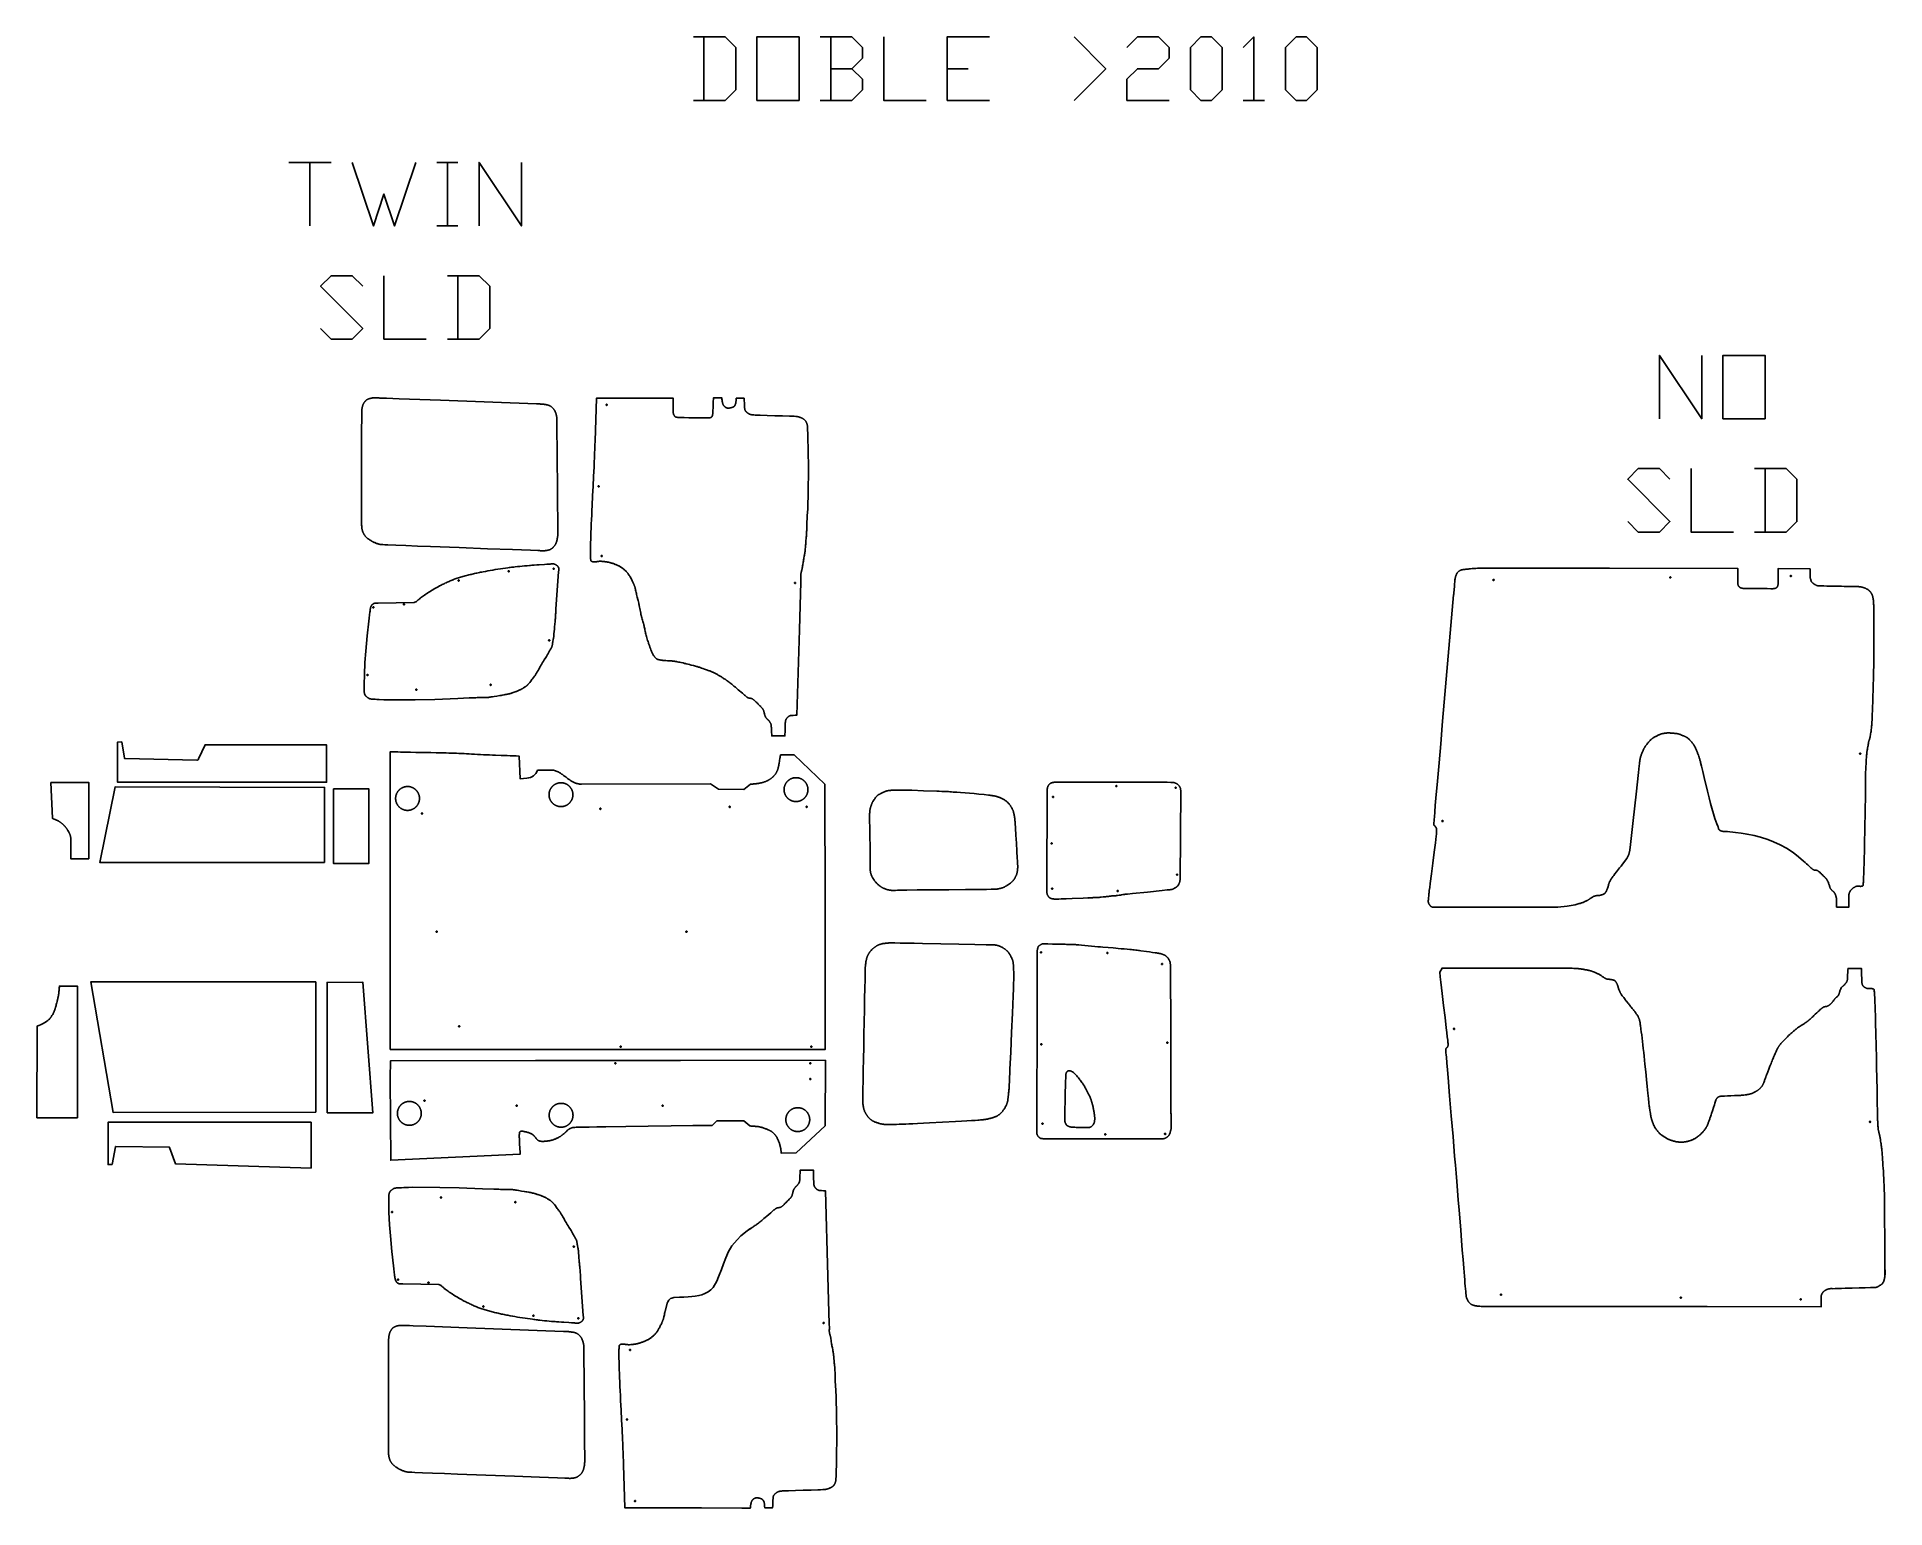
# Model space of a CAD drawing. Extents: x -1273 to 5386, y -1653 to 3649.
import ezdxf

# ---------------------------------------------------------------- set-up
doc = ezdxf.new("R2010")
doc.units = 0
doc.layers.add('Default_Layer', color=1, linetype='CONTINUOUS')

msp = doc.modelspace()

# ---------------------------------------------------------------- linework, layer by layer
at = {"layer": 'Default_Layer'}
for points in [[(1092, 3420.1), (1206.3, 3420.1), (1244.4, 3458.2), (1244.4, 3610.6), (1206.3, 3648.7), (1092, 3648.7)], [(1130.1, 3648.7), (1130.1, 3420.1)], [(1663.5, 3534.4), (1701.6, 3572.5), (1701.6, 3610.6), (1663.5, 3648.7), (1549.2, 3648.7)], [(1587.3, 3648.7), (1587.3, 3420.1)], [(1777.8, 3648.7), (1777.8, 3420.1), (1930.2, 3420.1)], [(2006.4, 3420.1), (2006.4, 3648.7), (2158.8, 3648.7)], [(2463.6, 3648.7), (2577.9, 3534.4), (2463.6, 3420.1)], [(2654.1, 3610.6), (2692.2, 3648.7), (2768.4, 3648.7), (2806.5, 3610.6), (2806.5, 3572.5), (2768.4, 3534.4), (2692.2, 3534.4), (2654.1, 3496.3), (2654.1, 3420.1), (2806.5, 3420.1)], [(3073.2, 3610.6), (3111.3, 3648.7), (3111.3, 3420.1)], [(1549.2, 3420.1), (1663.5, 3420.1), (1701.6, 3458.2), (1701.6, 3496.3), (1663.5, 3534.4), (1587.3, 3534.4)], [(2006.4, 3534.4), (2082.6, 3534.4)], [(2006.4, 3420.1), (2158.8, 3420.1)], [(3073.2, 3420.1), (3149.4, 3420.1)], [(-365.8, 3196.6), (-213.4, 3196.6)], [(-289.6, 3196.6), (-289.6, 2968)], [(-137.2, 3196.6), (-61, 2968), (-22.9, 3082.3), (15.2, 2968), (91.4, 3196.6)], [(167.6, 3196.6), (243.8, 3196.6)], [(205.7, 3196.6), (205.7, 2968)], [(320, 2968), (320, 3196.6), (472.4, 2968), (472.4, 3196.6)], [(167.6, 2968), (243.8, 2968)], [(-251.5, 2597.9), (-213.4, 2559.8), (-137.2, 2559.8), (-99.1, 2597.9), (-251.5, 2750.3), (-213.4, 2788.4), (-137.2, 2788.4), (-99.1, 2750.3)], [(-22.9, 2788.4), (-22.9, 2559.8), (129.5, 2559.8)], [(205.7, 2559.8), (320, 2559.8), (358.1, 2597.9), (358.1, 2750.3), (320, 2788.4), (205.7, 2788.4)], [(243.8, 2788.4), (243.8, 2559.8)], [(4572.9, 2272.6), (4572.9, 2501.2), (4725.3, 2272.6), (4725.3, 2501.2)], [(4458.6, 1902.4), (4496.7, 1864.3), (4572.9, 1864.3), (4611, 1902.4), (4458.6, 2054.8), (4496.7, 2092.9), (4572.9, 2092.9), (4611, 2054.8)], [(4687.2, 2092.9), (4687.2, 1864.3), (4839.6, 1864.3)], [(4915.8, 1864.3), (5030.1, 1864.3), (5068.2, 1902.4), (5068.2, 2054.8), (5030.1, 2092.9), (4915.8, 2092.9)], [(4953.9, 2092.9), (4953.9, 1864.3)], [(1295, -648), (1295, -648.1), (1294.6, -648.4)], [(1295, -648), (1298.8, -645.2)], [(5385.4, -778.2), (5385.5, -783.2), (5385.5, -788.8), (5385.7, -800.2), (5385.7, -805.5), (5385.7, -810), (5385.7, -811.9), (5385.7, -813.5), (5385.7, -814.8), (5385.6, -815.7), (5385.5, -817), (5385.3, -818.4), (5385, -819.8), (5384.8, -821.2), (5384.5, -822.5), (5384.2, -823.9), (5383.6, -826.6), (5383, -829.4), (5382.7, -830.9), (5382.3, -832.4), (5382, -833.8), (5381.6, -835.2), (5381.4, -835.8), (5381.2, -836.5), (5380.9, -837.1), (5380.7, -837.6), (5380.4, -838.2), (5380.2, -838.7), (5379.9, -839.2), (5379.5, -839.7), (5378.9, -840.7), (5378.2, -841.7), (5376.7, -843.6), (5375.9, -844.6), (5375.2, -845.5)]]:
    msp.add_lwpolyline(points, dxfattribs=at)
for points in [[(1320.6, 3420.1), (1320.6, 3648.7), (1473, 3648.7), (1473, 3420.1), (1320.6, 3420.1)], [(2920.8, 3420.1), (2882.7, 3458.2), (2882.7, 3610.6), (2920.8, 3648.7), (2958.9, 3648.7), (2997, 3610.6), (2997, 3458.2), (2958.9, 3420.1), (2920.8, 3420.1)], [(3263.7, 3420.1), (3225.6, 3458.2), (3225.6, 3610.6), (3263.7, 3648.7), (3301.8, 3648.7), (3339.9, 3610.6), (3339.9, 3458.2), (3301.8, 3420.1), (3263.7, 3420.1)], [(4801.5, 2272.6), (4801.5, 2501.2), (4953.9, 2501.2), (4953.9, 2272.6), (4801.5, 2272.6)], [(-34.4, 1819.4), (-35.5, 1819.6), (-36.6, 1819.8), (-37.7, 1820), (-38.8, 1820.3), (-39.9, 1820.5), (-41, 1820.8), (-42.1, 1821.1), (-43.2, 1821.4), (-45.3, 1822.1), (-47.5, 1822.8), (-49.6, 1823.6), (-51.7, 1824.4), (-53.9, 1825.3), (-56.2, 1826.2), (-58.6, 1827.3), (-61, 1828.4), (-62.2, 1829), (-63.5, 1829.6), (-64.7, 1830.2), (-65.9, 1830.9), (-67.1, 1831.5), (-68.2, 1832.2), (-69.4, 1832.9), (-70.5, 1833.6), (-72.8, 1835.1), (-74.1, 1835.9), (-75.4, 1836.8), (-76.7, 1837.7), (-78, 1838.6), (-79.3, 1839.6), (-80.7, 1840.6), (-82, 1841.6), (-83.3, 1842.7), (-84.6, 1843.8), (-85.8, 1844.9), (-87, 1846), (-88.1, 1847.1), (-89.1, 1848.2), (-89.6, 1848.8), (-90.1, 1849.3), (-91, 1850.4), (-91.9, 1851.6), (-92.7, 1852.8), (-93.5, 1854), (-94.3, 1855.2), (-95, 1856.5), (-95.8, 1857.8), (-96.4, 1859.1), (-97.1, 1860.4), (-97.7, 1861.7), (-98.3, 1863), (-98.9, 1864.4), (-99.4, 1865.7), (-99.9, 1867.1), (-100.4, 1868.5), (-100.8, 1869.9), (-101, 1870.6), (-101.2, 1871.3), (-101.5, 1872.8), (-101.9, 1874.3), (-102.1, 1875.9), (-102.4, 1877.6), (-102.6, 1879.2), (-102.8, 1881), (-103, 1882.7), (-103.1, 1884.5), (-103.2, 1886.2), (-103.4, 1889.8), (-103.8, 1896.8), (-103.8, 1898.7), (-103.9, 1902.7), (-103.9, 1916.2), (-103.9, 1936.4), (-103.9, 1962), (-103.8, 2025.3), (-103.7, 2097.1), (-103.6, 2168.8), (-103.4, 2231.4), (-103.2, 2276.2), (-103.2, 2289.1), (-103.1, 2294.3), (-103, 2297.8), (-103, 2299.6), (-102.9, 2301.3), (-102.8, 2303.1), (-102.6, 2304.9), (-102.4, 2306.6), (-102.3, 2307.5), (-102.2, 2308.4), (-101.8, 2310.2), (-101.4, 2312.3), (-101, 2314.5), (-100.7, 2315.7), (-100.4, 2316.8), (-100.1, 2318), (-99.8, 2319.2), (-99.5, 2320.4), (-99.1, 2321.5), (-98.7, 2322.7), (-98.2, 2323.8), (-97.7, 2324.8), (-97.2, 2325.9), (-96.7, 2326.9), (-96.1, 2327.9), (-95.5, 2329), (-94.9, 2330), (-94.2, 2331.1), (-93.5, 2332.1), (-92.7, 2333.1), (-92, 2334.2), (-91.1, 2335.2), (-90.3, 2336.1), (-89.4, 2337.1), (-88.5, 2338), (-87.6, 2338.9), (-86.7, 2339.7), (-85.7, 2340.5), (-85.2, 2340.8), (-84.7, 2341.2), (-84.2, 2341.5), (-83.6, 2341.9), (-83.1, 2342.2), (-82.5, 2342.5), (-81.3, 2343.1), (-80.1, 2343.7), (-78.8, 2344.2), (-77.5, 2344.7), (-76.1, 2345.1), (-74.7, 2345.5), (-73.3, 2345.9), (-71.9, 2346.3), (-70.5, 2346.6), (-69, 2346.9), (-67.6, 2347.2), (-66.2, 2347.5), (-64.8, 2347.7), (-63.4, 2347.9), (-62.7, 2348), (-61.9, 2348.1), (-60.4, 2348.2), (-58.7, 2348.3), (-57, 2348.3), (-55.2, 2348.3), (-53.3, 2348.3), (-51.4, 2348.2), (-49.4, 2348.2), (-45.4, 2348), (-41.4, 2347.7), (-37.4, 2347.5), (-35.4, 2347.4), (-33.5, 2347.4), (-27.7, 2347.2), (-14.3, 2346.7), (32, 2344.9), (180.4, 2339.3), (527, 2326.1), (529.8, 2326), (532.7, 2326), (535.6, 2325.9), (538.5, 2325.9), (541.4, 2325.8), (542.8, 2325.7), (544.2, 2325.7), (545.7, 2325.6), (547.1, 2325.4), (548.5, 2325.3), (550, 2325.1), (552.9, 2324.7), (556, 2324.3), (557.7, 2324.1), (559.3, 2323.8), (560.9, 2323.5), (562.6, 2323.2), (564.2, 2322.9), (565.8, 2322.5), (567.4, 2322.1), (568.9, 2321.7), (569.7, 2321.5), (570.4, 2321.2), (571.2, 2320.9), (571.9, 2320.7), (572.6, 2320.4), (573.3, 2320.1), (573.9, 2319.7), (574.6, 2319.4), (575.9, 2318.7), (577.1, 2317.9), (578.3, 2317.1), (579.5, 2316.3), (580.7, 2315.4), (581.8, 2314.4), (582.9, 2313.5), (584, 2312.4), (585, 2311.4), (586, 2310.3), (587, 2309.2), (588, 2308.1), (588.9, 2306.9), (589.7, 2305.8), (590.6, 2304.6), (591.4, 2303.3), (591.8, 2302.7), (592.1, 2302.1), (592.5, 2301.4), (592.9, 2300.7), (593.6, 2299.3), (594.2, 2297.9), (594.8, 2296.3), (595.4, 2294.8), (596, 2293.2), (596.5, 2291.5), (597, 2289.9), (597.5, 2288.2), (598, 2286.5), (598.4, 2284.8), (598.8, 2283.1), (599.1, 2281.4), (599.4, 2279.8), (599.7, 2278.2), (600, 2276.5), (600.2, 2274.9), (600.3, 2273.3), (600.4, 2271.6), (600.5, 2270), (600.5, 2268.4), (600.5, 2266.7), (600.5, 2265.1), (600.4, 2261.8), (600.3, 2258.5), (600.3, 2256.9), (600.2, 2255.2), (600.2, 2253.6), (600.2, 2251.9), (601.2, 2139.6), (602.4, 2016.1), (602.8, 1960.6), (603.2, 1914.9), (603.5, 1883.1), (603.5, 1873.7), (603.5, 1870.9), (603.5, 1869.4), (603.5, 1866.2), (603.4, 1863), (603.4, 1859.7), (603.4, 1856.5), (603.3, 1854.9), (603.2, 1853.3), (603.1, 1851.7), (603, 1850.1), (602.9, 1848.5), (602.7, 1846.9), (602.5, 1845.3), (602.2, 1843.8), (601.7, 1840.6), (601.4, 1839), (601, 1837.4), (600.7, 1835.8), (600.3, 1834.2), (599.9, 1832.6), (599.5, 1831.1), (599.1, 1829.5), (598.6, 1828), (598, 1826.5), (597.5, 1825), (596.9, 1823.6), (596.2, 1822.2), (595.9, 1821.5), (595.5, 1820.8), (595.2, 1820.2), (594.8, 1819.5), (594, 1818.2), (593.2, 1817), (592.3, 1815.7), (591.3, 1814.5), (590.4, 1813.3), (589.4, 1812.2), (588.3, 1811), (587.3, 1809.9), (586.2, 1808.8), (585, 1807.8), (583.9, 1806.8), (582.7, 1805.9), (581.6, 1805), (580.4, 1804.2), (579.2, 1803.4), (578, 1802.7), (577.4, 1802.4), (576.8, 1802), (576.2, 1801.7), (575.5, 1801.4), (574.3, 1800.9), (573, 1800.4), (571.7, 1800), (570.3, 1799.6), (569, 1799.2), (567.6, 1798.9), (566.3, 1798.6), (564.9, 1798.3), (563.5, 1798.1), (562.1, 1797.9), (560.8, 1797.7), (559.4, 1797.5), (556.6, 1797.2), (555.2, 1797.1), (553.8, 1797), (552.3, 1796.9), (550.8, 1796.9), (549.3, 1796.9), (547.7, 1796.9), (546.1, 1797), (544.5, 1797), (541.3, 1797.2), (538, 1797.4), (534.8, 1797.6), (533.2, 1797.6), (531.6, 1797.7), (505.2, 1798.7), (440.5, 1801), (350.5, 1804.4), (247.7, 1808.3), (145.1, 1812.2), (97.9, 1814), (55.4, 1815.6), (19.3, 1817), (-8.7, 1818.2), (-19.2, 1818.6), (-27.1, 1819), (-32.3, 1819.2), (-33.7, 1819.3), (-34.4, 1819.4)], [(737.8, 2192), (742.9, 2347.2), (1018.8, 2347.2), (1018.9, 2340.2), (1018.9, 2332.4), (1019, 2316.2), (1019.1, 2308.8), (1019.1, 2302.6), (1019.2, 2300.1), (1019.2, 2298.1), (1019.3, 2296.6), (1019.4, 2295.7), (1019.5, 2294.5), (1019.7, 2293.3), (1019.9, 2292.1), (1020.1, 2291), (1020.4, 2289.8), (1020.6, 2289.2), (1020.7, 2288.7), (1020.9, 2288.1), (1021.1, 2287.6), (1021.4, 2287), (1021.6, 2286.5), (1022.2, 2285.5), (1022.8, 2284.4), (1023.2, 2283.9), (1023.5, 2283.4), (1023.9, 2282.9), (1024.2, 2282.4), (1024.6, 2282), (1025, 2281.5), (1025.5, 2281.1), (1025.9, 2280.7), (1026.4, 2280.3), (1026.9, 2279.9), (1027.4, 2279.6), (1027.9, 2279.3), (1028.4, 2279), (1029, 2278.8), (1029.7, 2278.6), (1030.4, 2278.4), (1031.1, 2278.3), (1031.8, 2278.1), (1032.6, 2278), (1033.4, 2277.9), (1035.1, 2277.8), (1036.8, 2277.7), (1038.4, 2277.6), (1040, 2277.5), (1041.8, 2277.4), (1045.7, 2277.3), (1058.3, 2277), (1075.4, 2276.6), (1094.7, 2276.2), (1114.1, 2275.9), (1123, 2275.7), (1131, 2275.6), (1137.9, 2275.5), (1143.3, 2275.5), (1145.4, 2275.5), (1147, 2275.5), (1148.2, 2275.5), (1148.7, 2275.6), (1149.9, 2275.8), (1151.1, 2276.1), (1152.4, 2276.5), (1153.6, 2276.9), (1154.2, 2277.1), (1154.8, 2277.4), (1155.3, 2277.6), (1155.8, 2277.8), (1156.3, 2278.1), (1156.7, 2278.3), (1157.1, 2278.6), (1157.4, 2278.9), (1157.7, 2279.1), (1158, 2279.4), (1158.3, 2279.7), (1158.5, 2280), (1158.7, 2280.3), (1159, 2280.7), (1159.4, 2281.3), (1159.7, 2282.1), (1160.1, 2282.8), (1160.4, 2283.6), (1160.6, 2284.3), (1160.8, 2284.7), (1160.9, 2285.1), (1161.1, 2286), (1161.3, 2287.1), (1161.4, 2288.1), (1161.6, 2289.2), (1161.7, 2290.4), (1161.9, 2292.5), (1162, 2293.4), (1162.1, 2294.9), (1162.3, 2299.7), (1163, 2314.3), (1163.7, 2331.8), (1164.4, 2347.8), (1194.6, 2347.8), (1194.8, 2345.9), (1195.1, 2343.8), (1195.5, 2339.7), (1195.8, 2337.7), (1196, 2335.8), (1196.3, 2334.2), (1196.4, 2333.4), (1196.6, 2332.7), (1197.2, 2330.1), (1197.5, 2328.8), (1197.8, 2327.5), (1198.2, 2326.2), (1198.4, 2325.6), (1198.7, 2325), (1198.9, 2324.3), (1199.2, 2323.7), (1199.5, 2323.1), (1199.8, 2322.6), (1200.2, 2322), (1200.5, 2321.4), (1200.9, 2320.8), (1201.3, 2320.2), (1201.8, 2319.7), (1202.2, 2319.1), (1202.6, 2318.6), (1203.1, 2318), (1203.6, 2317.5), (1204.1, 2317), (1204.6, 2316.5), (1205.1, 2316.1), (1205.6, 2315.6), (1206.1, 2315.2), (1206.6, 2314.8), (1207.1, 2314.4), (1207.6, 2314.1), (1208.2, 2313.8), (1208.7, 2313.5), (1209.3, 2313.2), (1209.8, 2312.9), (1210.4, 2312.6), (1211, 2312.4), (1211.6, 2312.1), (1212.2, 2311.9), (1212.8, 2311.7), (1213.4, 2311.5), (1214, 2311.4), (1214.6, 2311.3), (1215.2, 2311.1), (1215.8, 2311), (1216.4, 2311), (1217.1, 2310.9), (1217.9, 2310.9), (1218.7, 2311), (1219.6, 2311), (1220.5, 2311.1), (1221.5, 2311.3), (1222.5, 2311.4), (1223.6, 2311.6), (1224.6, 2311.8), (1225.6, 2312), (1227.5, 2312.4), (1228.4, 2312.6), (1229.2, 2312.8), (1229.9, 2313), (1230.5, 2313.2), (1231.7, 2313.6), (1232.8, 2314), (1234, 2314.5), (1234.6, 2314.7), (1235.1, 2315), (1235.7, 2315.3), (1236.2, 2315.6), (1236.8, 2315.9), (1237.3, 2316.2), (1237.8, 2316.5), (1238.3, 2316.9), (1238.7, 2317.3), (1239.2, 2317.7), (1239.6, 2318.2), (1240, 2318.7), (1240.4, 2319.2), (1240.8, 2319.7), (1241.2, 2320.3), (1241.5, 2320.9), (1241.9, 2321.5), (1242.2, 2322.1), (1242.5, 2322.8), (1242.8, 2323.4), (1243.1, 2324.1), (1243.4, 2324.7), (1243.9, 2326.1), (1244.3, 2327.4), (1244.5, 2328.1), (1244.7, 2328.8), (1244.9, 2329.5), (1245, 2330.2), (1245.1, 2330.9), (1245.2, 2331.6), (1245.4, 2333.1), (1245.5, 2334.5), (1245.6, 2335.9), (1245.7, 2337.2), (1245.8, 2338.3), (1246, 2340.4), (1246.2, 2342.5), (1246.5, 2346.8), (1274.8, 2346.8), (1275.2, 2338.2), (1275.6, 2329), (1275.8, 2324.8), (1276, 2321), (1276.1, 2318), (1276.2, 2316.8), (1276.3, 2315.9), (1276.4, 2314.4), (1276.5, 2312.8), (1276.6, 2311.3), (1276.8, 2309.7), (1276.8, 2309), (1276.9, 2308.2), (1277.1, 2307.4), (1277.2, 2306.7), (1277.4, 2305.9), (1277.6, 2305.2), (1277.9, 2304.5), (1278.2, 2303.8), (1278.5, 2303.1), (1278.9, 2302.4), (1279.3, 2301.7), (1279.7, 2301.1), (1280.2, 2300.4), (1280.7, 2299.8), (1281.2, 2299.2), (1281.7, 2298.6), (1282.3, 2298), (1282.8, 2297.4), (1283.4, 2296.9), (1283.9, 2296.3), (1285, 2295.3), (1286.1, 2294.4), (1286.7, 2293.9), (1287.2, 2293.5), (1287.8, 2293.1), (1288.4, 2292.7), (1289, 2292.3), (1289.5, 2291.9), (1290.8, 2291.1), (1292, 2290.5), (1293.3, 2289.8), (1294.5, 2289.3), (1295.8, 2288.7), (1296.5, 2288.5), (1297.2, 2288.3), (1297.9, 2288.1), (1298.6, 2287.9), (1299.3, 2287.7), (1300, 2287.6), (1301.4, 2287.3), (1302.8, 2287), (1304.3, 2286.8), (1305.8, 2286.7), (1307.2, 2286.5), (1308, 2286.4), (1309.5, 2286.4), (1314.9, 2286.1), (1322.7, 2285.9), (1332.7, 2285.5), (1357.3, 2284.7), (1385.3, 2283.8), (1413.3, 2282.9), (1437.9, 2282.1), (1447.8, 2281.8), (1455.7, 2281.5), (1461, 2281.3), (1462.5, 2281.2), (1463.3, 2281.1), (1464.6, 2280.9), (1466, 2280.6), (1467.4, 2280.3), (1468.7, 2280), (1470.1, 2279.6), (1471.4, 2279.2), (1472.7, 2278.8), (1474, 2278.4), (1477, 2277.4), (1478.6, 2276.8), (1480.2, 2276.2), (1481.9, 2275.5), (1482.7, 2275.2), (1483.6, 2274.8), (1484.4, 2274.4), (1485.1, 2274), (1485.9, 2273.6), (1486.6, 2273.1), (1488, 2272.2), (1488.7, 2271.7), (1489.4, 2271.2), (1490.1, 2270.7), (1490.7, 2270.2), (1491.4, 2269.7), (1492, 2269.1), (1492.7, 2268.6), (1493.3, 2268), (1493.9, 2267.4), (1494.5, 2266.8), (1495, 2266.2), (1495.6, 2265.5), (1496.1, 2264.9), (1496.6, 2264.2), (1497.1, 2263.5), (1497.5, 2262.7), (1498, 2261.8), (1498.5, 2260.9), (1498.9, 2260), (1499.4, 2259), (1499.8, 2258), (1500.2, 2257), (1500.6, 2255.9), (1500.9, 2254.9), (1501.3, 2253.9), (1501.6, 2253), (1501.9, 2252), (1502.1, 2251.2), (1502.4, 2250.4), (1502.5, 2249.6), (1502.7, 2248.9), (1502.8, 2248.2), (1502.9, 2247.5), (1503, 2246.7), (1503.1, 2246), (1503.1, 2245.3), (1503.2, 2243.8), (1503.2, 2242.3), (1503.2, 2240.9), (1503.2, 2239.4), (1503.3, 2238), (1503.5, 2234.1), (1503.7, 2229), (1504, 2223.3), (1504.2, 2217.9), (1504.3, 2214.5), (1504.4, 2209.6), (1504.7, 2196.5), (1505.4, 2167.5), (1506.5, 2085.9), (1505.5, 2011.9), (1503.8, 1948.5), (1502.5, 1922.8), (1500.6, 1890.7), (1500.5, 1886.6), (1500.4, 1882.4), (1500.3, 1874.1), (1500.2, 1870), (1500.1, 1865.9), (1499.9, 1861.8), (1499.7, 1857.7), (1499.5, 1853.6), (1499.2, 1849.6), (1498.8, 1845.6), (1498.5, 1841.5), (1497.7, 1833.4), (1497.3, 1829.4), (1497, 1825.4), (1496.6, 1821.2), (1496.3, 1816.9), (1495.6, 1808.3), (1495.2, 1804.1), (1494.9, 1799.9), (1494.7, 1797.9), (1494.4, 1796), (1494.2, 1794.1), (1494, 1792.3), (1493.7, 1790.5), (1493.4, 1788.7), (1493.2, 1786.9), (1492.8, 1785.1), (1492.2, 1781.5), (1491.5, 1778), (1490.1, 1770.8), (1489.4, 1767.3), (1488.8, 1763.7), (1488.2, 1759.8), (1487.5, 1755.6), (1486.2, 1746.7), (1485.5, 1742.3), (1484.9, 1738.4), (1484.3, 1734.9), (1484.1, 1733.4), (1483.8, 1732.1), (1483.6, 1730.9), (1483.3, 1729.7), (1483, 1728.4), (1482.7, 1727.2), (1482, 1724.7), (1481.3, 1722.2), (1480.7, 1719.7), (1480.4, 1718.6), (1480.1, 1717.4), (1479.9, 1716.3), (1479.7, 1715.3), (1479.5, 1714.3), (1479.4, 1713.4), (1479.3, 1712.5), (1479.2, 1711.6), (1479.2, 1710.7), (1479.1, 1709.8), (1479.1, 1708), (1479.2, 1706.2), (1479.3, 1702.6), (1479.4, 1700.8), (1479.4, 1699), (1478.9, 1683.1), (1477.8, 1642.9), (1474, 1511.8), (1465, 1204.5), (1461.8, 1204.3), (1458.3, 1204.1), (1451.1, 1203.7), (1447.7, 1203.5), (1446.2, 1203.4), (1444.8, 1203.3), (1443.5, 1203.2), (1442.4, 1203), (1441.5, 1202.9), (1441.2, 1202.8), (1440.9, 1202.7), (1440.3, 1202.5), (1439.7, 1202.3), (1439.2, 1202.1), (1438.6, 1201.8), (1438.1, 1201.5), (1437.6, 1201.3), (1437, 1201), (1436.5, 1200.6), (1436, 1200.3), (1435.5, 1200), (1434.5, 1199.3), (1433.6, 1198.5), (1432.7, 1197.7), (1432.2, 1197.3), (1431.7, 1196.8), (1431.2, 1196.3), (1430.7, 1195.7), (1430.2, 1195.2), (1429.7, 1194.5), (1429.2, 1193.9), (1428.6, 1193.2), (1428.1, 1192.6), (1427.6, 1191.9), (1427.1, 1191.2), (1426.7, 1190.5), (1426.3, 1189.8), (1425.9, 1189.1), (1425.5, 1188.5), (1425.2, 1187.8), (1424.9, 1187.1), (1424.7, 1186.5), (1424.5, 1185.8), (1424.3, 1185.1), (1424.1, 1184.4), (1424, 1183.7), (1423.9, 1183), (1423.8, 1182.3), (1423.6, 1180.9), (1423.4, 1179.4), (1423.2, 1176.6), (1423.1, 1175.6), (1423, 1174.1), (1422.9, 1169.8), (1422.7, 1164.2), (1422.5, 1157.5), (1422.2, 1143), (1422, 1136), (1421.8, 1129.6), (1374.5, 1129.6), (1374.3, 1132.3), (1374.1, 1135.2), (1373.8, 1141.4), (1373.5, 1147.7), (1373.2, 1154), (1373.1, 1157), (1372.9, 1159.8), (1372.7, 1162.5), (1372.6, 1164.9), (1372.4, 1167), (1372.2, 1168.8), (1372.1, 1169.6), (1371.9, 1170.2), (1371.8, 1170.8), (1371.7, 1171.3), (1371.5, 1172.1), (1371.2, 1172.9), (1370.8, 1173.7), (1370.5, 1174.5), (1370.1, 1175.4), (1369.7, 1176.2), (1369.2, 1176.9), (1368.8, 1177.7), (1368.3, 1178.5), (1367.9, 1179.2), (1366.9, 1180.7), (1366, 1182), (1365.1, 1183.2), (1364.6, 1183.8), (1364.2, 1184.3), (1363.7, 1184.9), (1363.2, 1185.4), (1362.6, 1185.9), (1362.1, 1186.4), (1361, 1187.4), (1359.9, 1188.3), (1358.9, 1189.3), (1358.4, 1189.8), (1357.8, 1190.3), (1357.4, 1190.9), (1356.9, 1191.4), (1356, 1192.6), (1355.1, 1193.8), (1354.1, 1195.1), (1353.2, 1196.5), (1352.3, 1197.8), (1351.9, 1198.5), (1351.5, 1199.2), (1351.1, 1200), (1350.8, 1200.7), (1350.4, 1201.4), (1350.1, 1202.1), (1349.8, 1202.9), (1349.5, 1203.7), (1349.2, 1204.5), (1348.9, 1205.4), (1348.7, 1206.3), (1348.5, 1207.2), (1348, 1209.1), (1347.2, 1212.7), (1346.9, 1214.3), (1346.7, 1215), (1346.5, 1215.7), (1346.1, 1217), (1345.7, 1218.3), (1345.3, 1219.6), (1344.9, 1220.9), (1344.4, 1222.2), (1344.2, 1222.8), (1343.9, 1223.5), (1343.6, 1224.1), (1343.4, 1224.7), (1343, 1225.3), (1342.7, 1225.9), (1342.3, 1226.5), (1341.9, 1227), (1341.5, 1227.6), (1341, 1228.2), (1340.5, 1228.8), (1340, 1229.3), (1338.9, 1230.5), (1337.8, 1231.7), (1336.7, 1232.8), (1335.6, 1233.9), (1334.5, 1235.1), (1332, 1237.7), (1328.8, 1241), (1327.1, 1242.8), (1325.4, 1244.5), (1323.7, 1246.2), (1322.1, 1247.8), (1320.3, 1249.5), (1318.3, 1251.5), (1316.1, 1253.7), (1314.9, 1254.8), (1313.8, 1256), (1312.6, 1257.1), (1311.4, 1258.1), (1310.2, 1259.2), (1309.1, 1260.2), (1307.9, 1261), (1306.8, 1261.9), (1306.3, 1262.2), (1305.8, 1262.6), (1305.3, 1262.9), (1304.8, 1263.1), (1304.3, 1263.4), (1303.8, 1263.6), (1303.3, 1263.8), (1302.8, 1264), (1302.3, 1264.2), (1301.7, 1264.4), (1300.7, 1264.6), (1299.6, 1264.9), (1298.5, 1265.1), (1297.4, 1265.2), (1296.3, 1265.4), (1294.1, 1265.8), (1293, 1266), (1291.9, 1266.2), (1290.9, 1266.5), (1290.3, 1266.6), (1289.8, 1266.8), (1289.3, 1267), (1288.8, 1267.2), (1288.3, 1267.4), (1287.8, 1267.6), (1287.3, 1267.9), (1286.8, 1268.2), (1286.3, 1268.5), (1285.7, 1268.9), (1284.6, 1269.7), (1283.5, 1270.6), (1282.3, 1271.5), (1281.1, 1272.5), (1279.8, 1273.6), (1278.6, 1274.8), (1276, 1277.1), (1273.4, 1279.5), (1270.9, 1281.8), (1269.6, 1282.9), (1268.4, 1283.9), (1253.8, 1296), (1248.6, 1300.4), (1243.4, 1304.8), (1240.8, 1307), (1238.1, 1309.2), (1235.5, 1311.4), (1232.8, 1313.5), (1230, 1315.8), (1226.9, 1318.2), (1223.7, 1320.7), (1220.5, 1323.2), (1217.3, 1325.6), (1214.1, 1328), (1211.2, 1330.1), (1209.8, 1331.1), (1208.5, 1332), (1206, 1333.7), (1203.4, 1335.4), (1200.8, 1337.1), (1198.1, 1338.8), (1195.5, 1340.4), (1192.9, 1342), (1188, 1344.9), (1183.2, 1347.7), (1180.8, 1349.1), (1178.4, 1350.5), (1176, 1351.9), (1173.6, 1353.2), (1171.3, 1354.4), (1169, 1355.6), (1166.8, 1356.7), (1164.6, 1357.8), (1162.4, 1358.9), (1160.1, 1359.9), (1157.9, 1360.9), (1155.6, 1361.9), (1153.3, 1362.9), (1151.1, 1363.8), (1148.5, 1364.8), (1145.6, 1365.9), (1142.5, 1367.1), (1139.2, 1368.2), (1132.5, 1370.5), (1126.6, 1372.5), (1121.4, 1374.3), (1116.1, 1376.1), (1113.5, 1376.9), (1110.9, 1377.8), (1108.2, 1378.6), (1105.6, 1379.4), (1102.7, 1380.2), (1099.4, 1381.2), (1095.8, 1382.1), (1092.1, 1383.1), (1084.6, 1385.1), (1078, 1386.8), (1072.1, 1388.3), (1066.3, 1389.7), (1063.4, 1390.5), (1060.5, 1391.2), (1057.5, 1391.8), (1054.6, 1392.5), (1047.4, 1394), (1043.1, 1394.9), (1038.4, 1395.9), (1033.5, 1396.8), (1031.1, 1397.3), (1028.6, 1397.7), (1026.1, 1398.2), (1023.7, 1398.5), (1021.4, 1398.9), (1019.1, 1399.2), (1016.8, 1399.5), (1014.3, 1399.7), (1011.8, 1400), (1009.2, 1400.2), (1006.5, 1400.4), (1003.8, 1400.5), (998.4, 1400.8), (993.3, 1401.1), (988.7, 1401.3), (986.6, 1401.5), (984.7, 1401.6), (983, 1401.8), (981.6, 1402), (979, 1402.3), (976.1, 1402.7), (973.3, 1403.2), (971.8, 1403.4), (970.4, 1403.7), (969.1, 1403.9), (967.7, 1404.2), (966.5, 1404.5), (965.3, 1404.8), (964.1, 1405.1), (963.1, 1405.5), (962.2, 1405.8), (961.8, 1406), (961.4, 1406.2), (960.7, 1406.6), (960, 1407), (959.3, 1407.5), (958.7, 1408), (958, 1408.5), (957.4, 1409), (956.8, 1409.6), (956.2, 1410.2), (955.6, 1410.8), (955, 1411.4), (953.9, 1412.6), (952.8, 1413.9), (951.8, 1415.2), (951.3, 1415.8), (950.7, 1416.6), (950.2, 1417.3), (949.6, 1418.1), (949.1, 1418.9), (948.5, 1419.8), (947.4, 1421.6), (946.3, 1423.4), (945.3, 1425.3), (944.3, 1427.2), (943.3, 1429.1), (942.8, 1430.2), (942.2, 1431.6), (941.5, 1433.3), (940.8, 1435.2), (939.9, 1437.3), (939.1, 1439.7), (937.2, 1444.7), (935.2, 1450.1), (933.3, 1455.4), (931.5, 1460.6), (930.7, 1463), (929.9, 1465.2), (928.5, 1469.6), (927.2, 1474.1), (925.8, 1478.7), (924.5, 1483.2), (923.3, 1487.7), (922.1, 1492), (921, 1496.2), (920, 1500.1), (919.5, 1502), (919.1, 1503.8), (918.7, 1505.7), (918.3, 1507.6), (917.5, 1511.4), (916.7, 1515.2), (915.9, 1519), (915.2, 1522.8), (914.3, 1526.6), (913.9, 1528.5), (913.4, 1530.3), (912.9, 1532.2), (912.4, 1534.2), (911.9, 1536.2), (911.3, 1538.2), (910.1, 1542.2), (908.9, 1546.4), (907.6, 1550.6), (906.4, 1554.8), (905.8, 1557), (905.3, 1559.1), (904.7, 1561.2), (904.2, 1563.2), (903.7, 1565.4), (903.2, 1567.7), (902.7, 1570.1), (902.1, 1572.6), (901.1, 1577.9), (900, 1583.4), (898.9, 1588.9), (897.9, 1594.2), (896.9, 1599.3), (896.4, 1601.7), (895.9, 1604), (894.9, 1608.4), (893.8, 1612.8), (892.8, 1617.2), (891.7, 1621.6), (889.6, 1630.3), (887.4, 1639.1), (887, 1641), (886.5, 1643), (885.6, 1647), (884.8, 1651.1), (883.9, 1655.1), (883, 1659.1), (882.6, 1661), (882.1, 1662.8), (881.7, 1664.6), (881.2, 1666.3), (880.7, 1667.9), (880.2, 1669.4), (879.7, 1670.9), (879.2, 1672.3), (878.6, 1673.7), (878, 1675.2), (877.4, 1676.6), (876.8, 1678), (876.2, 1679.4), (875.6, 1680.8), (874.2, 1683.6), (872.9, 1686.3), (871.5, 1689.1), (870, 1691.8), (868.5, 1694.7), (866.9, 1697.9), (865, 1701.3), (864.1, 1703.1), (863.1, 1704.9), (862.1, 1706.7), (861, 1708.4), (859.9, 1710.2), (858.8, 1711.9), (857.6, 1713.6), (857, 1714.5), (856.4, 1715.3), (855.8, 1716.1), (855.2, 1716.9), (854.6, 1717.6), (853.9, 1718.4), (852.6, 1719.8), (851.2, 1721.3), (849.8, 1722.8), (848.3, 1724.2), (846.7, 1725.7), (845.1, 1727.1), (843.5, 1728.5), (841.8, 1729.9), (840, 1731.3), (838.3, 1732.7), (836.5, 1734), (834.7, 1735.3), (832.8, 1736.5), (831, 1737.7), (829.2, 1738.9), (827.3, 1740), (825.4, 1741.1), (823.4, 1742.2), (821.4, 1743.2), (819.3, 1744.2), (817.2, 1745.2), (815, 1746.2), (812.8, 1747.1), (810.6, 1748), (808.3, 1748.9), (806.1, 1749.7), (803.8, 1750.5), (801.6, 1751.3), (799.4, 1752), (797.2, 1752.6), (795.1, 1753.3), (793, 1753.9), (791, 1754.4), (788.9, 1754.9), (786.9, 1755.4), (784.8, 1755.8), (782.7, 1756.2), (780.6, 1756.6), (778.5, 1756.9), (776.4, 1757.2), (774.3, 1757.5), (772.2, 1757.8), (770.1, 1758), (768, 1758.3), (763.8, 1758.7), (759.5, 1759.2), (758.5, 1759.2), (757.4, 1759.3), (756.2, 1759.3), (755.1, 1759.2), (753.9, 1759.1), (752.7, 1759), (751.5, 1758.8), (750.3, 1758.6), (747.8, 1758.2), (745.3, 1757.8), (742.7, 1757.4), (741.5, 1757.2), (740.2, 1757), (739, 1756.9), (737.8, 1756.8), (736.6, 1756.7), (735.4, 1756.6), (734.2, 1756.6), (733, 1756.6), (731.9, 1756.7), (731.3, 1756.8), (730.8, 1756.9), (730.2, 1757), (729.7, 1757.1), (729.2, 1757.2), (728.7, 1757.4), (728.1, 1757.5), (727.6, 1757.7), (727.2, 1757.9), (726.7, 1758.1), (726.2, 1758.4), (725.7, 1758.6), (725.3, 1758.9), (724.8, 1759.2), (724.4, 1759.6), (724, 1759.9), (723.6, 1760.3), (723.2, 1760.7), (723.1, 1760.8), (723, 1761), (722.8, 1761.3), (722.7, 1761.8), (722.5, 1762.3), (722.4, 1763), (722.2, 1763.7), (722.1, 1764.5), (722, 1765.4), (721.8, 1766.4), (721.7, 1767.5), (721.6, 1768.7), (721.6, 1770), (721.4, 1772.8), (721.3, 1775.9), (721.2, 1779.3), (721.1, 1783.1), (721.1, 1787.1), (721.1, 1791.5), (721.1, 1796.1), (721.2, 1801), (721.2, 1806.2), (721.3, 1811.6), (721.5, 1817.3), (721.6, 1823.2), (721.8, 1829.4), (722, 1835.7), (722.4, 1849.1), (722.9, 1863.2), (723.5, 1878), (724.2, 1893.4), (724.9, 1909.3), (725.6, 1925.8), (726.4, 1942.6), (727.2, 1959.7), (728.9, 1994.7), (730.6, 2030), (732.3, 2065.2), (734, 2099.6), (734.7, 2116.3), (735.5, 2132.5), (736.2, 2148.3), (736.8, 2163.5), (737.3, 2178.1), (737.8, 2192)], [(781.5, 2322.8), (781.5, 2322.6), (781.4, 2322.4), (781.4, 2322.3), (781.3, 2322.1), (781.2, 2321.9), (781.1, 2321.7), (781, 2321.6), (780.9, 2321.4), (780.7, 2321.3), (780.6, 2321.2), (780.4, 2321.1), (780.3, 2321), (780.1, 2320.9), (779.9, 2320.9), (779.7, 2320.9), (779.5, 2320.8), (779.3, 2320.9), (779.1, 2320.9), (778.9, 2320.9), (778.7, 2321), (778.5, 2321.1), (778.4, 2321.2), (778.2, 2321.3), (778.1, 2321.4), (777.9, 2321.6), (777.8, 2321.7), (777.7, 2321.9), (777.6, 2322.1), (777.6, 2322.3), (777.5, 2322.4), (777.5, 2322.6), (777.5, 2322.8), (777.5, 2323.1), (777.5, 2323.3), (777.6, 2323.4), (777.6, 2323.6), (777.7, 2323.8), (777.8, 2324), (777.9, 2324.1), (778.1, 2324.3), (778.2, 2324.4), (778.4, 2324.5), (778.5, 2324.6), (778.7, 2324.7), (778.9, 2324.8), (779.1, 2324.8), (779.3, 2324.8), (779.5, 2324.8), (779.7, 2324.8), (779.9, 2324.8), (780.1, 2324.8), (780.3, 2324.7), (780.4, 2324.6), (780.6, 2324.5), (780.7, 2324.4), (780.9, 2324.3), (781, 2324.1), (781.1, 2324), (781.2, 2323.8), (781.3, 2323.6), (781.4, 2323.4), (781.4, 2323.3), (781.5, 2323.1), (781.5, 2322.8)], [(752.5, 2028.8), (752.5, 2028.6), (752.4, 2028.4), (752.4, 2028.3), (752.3, 2028.1), (752.2, 2027.9), (752.1, 2027.7), (752, 2027.6), (751.9, 2027.4), (751.7, 2027.3), (751.6, 2027.2), (751.4, 2027.1), (751.3, 2027), (751.1, 2026.9), (750.9, 2026.9), (750.7, 2026.9), (750.5, 2026.8), (750.3, 2026.9), (750.1, 2026.9), (749.9, 2026.9), (749.7, 2027), (749.5, 2027.1), (749.4, 2027.2), (749.2, 2027.3), (749.1, 2027.4), (748.9, 2027.6), (748.8, 2027.7), (748.7, 2027.9), (748.6, 2028.1), (748.6, 2028.3), (748.5, 2028.4), (748.5, 2028.6), (748.5, 2028.8), (748.5, 2029.1), (748.5, 2029.3), (748.6, 2029.4), (748.6, 2029.6), (748.7, 2029.8), (748.8, 2030), (748.9, 2030.1), (749.1, 2030.3), (749.2, 2030.4), (749.4, 2030.5), (749.5, 2030.6), (749.7, 2030.7), (749.9, 2030.8), (750.1, 2030.8), (750.3, 2030.8), (750.5, 2030.8), (750.7, 2030.8), (750.9, 2030.8), (751.1, 2030.8), (751.3, 2030.7), (751.4, 2030.6), (751.6, 2030.5), (751.7, 2030.4), (751.9, 2030.3), (752, 2030.1), (752.1, 2030), (752.2, 2029.8), (752.3, 2029.6), (752.4, 2029.4), (752.4, 2029.3), (752.5, 2029.1), (752.5, 2028.8)], [(-93.6, 1349.8), (-94.3, 1316.7), (-94.2, 1312.5), (-94.2, 1308), (-94.2, 1298.7), (-94.1, 1294.4), (-94, 1290.6), (-94, 1289), (-93.9, 1287.7), (-93.8, 1286.6), (-93.7, 1285.8), (-93.5, 1284.5), (-93.2, 1283.2), (-92.8, 1281.9), (-92.5, 1280.7), (-92.2, 1280), (-92, 1279.4), (-91.8, 1278.8), (-91.5, 1278.2), (-91.2, 1277.6), (-90.9, 1277), (-90.6, 1276.5), (-90.3, 1275.9), (-89.9, 1275.4), (-89.6, 1274.9), (-89.2, 1274.4), (-88.7, 1273.9), (-88.3, 1273.4), (-87.8, 1272.9), (-87.4, 1272.5), (-86.9, 1272.1), (-85.9, 1271.2), (-84.9, 1270.4), (-83.9, 1269.6), (-83, 1268.8), (-82, 1268.1), (-81, 1267.4), (-80, 1266.7), (-79, 1266), (-78, 1265.3), (-77.5, 1265), (-76.9, 1264.7), (-76.4, 1264.5), (-75.8, 1264.2), (-75.3, 1264), (-74.7, 1263.8), (-74.1, 1263.6), (-73.5, 1263.4), (-72.8, 1263.2), (-72.1, 1263.1), (-71.4, 1262.9), (-70.6, 1262.8), (-69, 1262.6), (-67.4, 1262.4), (-65.7, 1262.3), (-62.5, 1262), (-61.4, 1261.9), (-59.7, 1261.8), (-54.8, 1261.6), (-48.2, 1261.3), (-40.5, 1261), (-23.5, 1260.3), (-7.9, 1259.7), (89.9, 1260.2), (159.8, 1261.5), (242.9, 1265), (284, 1266.6), (302.1, 1267.3), (308.5, 1267.5), (312.4, 1267.6), (317, 1267.7), (321.7, 1267.8), (331, 1268), (333.7, 1268), (336.6, 1268), (342.3, 1268), (345.1, 1268.1), (347.7, 1268.1), (350.1, 1268.2), (351.2, 1268.3), (352.2, 1268.4), (354.2, 1268.5), (356.1, 1268.8), (358, 1269.1), (360, 1269.4), (363.8, 1270), (367.7, 1270.6), (374.1, 1271.7), (383.8, 1273.3), (394.2, 1275.1), (398.9, 1275.9), (402.7, 1276.6), (409.8, 1277.9), (413.4, 1278.5), (417.1, 1279.2), (420.5, 1279.9), (423.8, 1280.5), (426.7, 1281.2), (428, 1281.5), (429.2, 1281.8), (431.5, 1282.4), (433.8, 1283.1), (436.2, 1283.8), (438.5, 1284.6), (440.8, 1285.3), (443, 1286), (446.7, 1287.3), (450, 1288.5), (453.3, 1289.7), (454.9, 1290.3), (456.5, 1291), (458.1, 1291.6), (459.7, 1292.3), (461.4, 1293), (463.1, 1293.8), (464.8, 1294.5), (466.6, 1295.3), (468.3, 1296.1), (469.9, 1296.9), (471.3, 1297.6), (472.6, 1298.3), (473.8, 1299), (475, 1299.6), (476.2, 1300.3), (477.4, 1301.1), (479.7, 1302.5), (481.9, 1303.9), (484, 1305.3), (486.2, 1306.6), (487.2, 1307.3), (488.3, 1308), (489.3, 1308.8), (490.3, 1309.5), (491.2, 1310.4), (492.2, 1311.2), (493.2, 1312.1), (494.1, 1313), (495.1, 1314), (496, 1314.9), (496.9, 1315.9), (497.8, 1316.9), (498.4, 1317.6), (499.4, 1318.8), (502.3, 1322.5), (506.1, 1327.3), (510.4, 1332.9), (512.6, 1335.9), (514.9, 1338.9), (517.1, 1341.9), (519.3, 1344.8), (521.3, 1347.5), (523.1, 1350.1), (524.7, 1352.4), (526.1, 1354.5), (527.3, 1356.3), (528.5, 1358.2), (529.6, 1360.1), (530.7, 1362.1), (531.8, 1364), (532.9, 1366), (535, 1369.9), (537.1, 1373.8), (539.3, 1377.7), (540.3, 1379.7), (541.4, 1381.6), (542.5, 1383.6), (543.6, 1385.5), (544.8, 1387.5), (546.1, 1389.6), (548.9, 1394), (551.8, 1398.7), (554.8, 1403.3), (560.2, 1411.9), (562.4, 1415.3), (563.3, 1416.8), (564, 1418), (565.3, 1420.3), (566.6, 1422.6), (567.9, 1424.8), (569.1, 1427.1), (571.6, 1431.7), (574.1, 1436.3), (574.7, 1437.2), (575.2, 1438.2), (576.3, 1440.1), (577.5, 1442.1), (578.6, 1444.1), (579.7, 1446), (580.2, 1447), (580.7, 1447.9), (581.2, 1448.8), (581.6, 1449.7), (581.9, 1450.6), (582.3, 1451.5), (582.5, 1452.3), (582.8, 1453.2), (583, 1454.1), (583.2, 1454.9), (583.4, 1455.8), (583.5, 1456.7), (583.8, 1458.5), (584, 1460.3), (584.2, 1462), (584.5, 1463.8), (584.6, 1464.7), (584.7, 1465.6), (585.2, 1468.1), (585.7, 1470.7), (586.8, 1475.7), (587.3, 1478.3), (587.8, 1480.8), (588.2, 1483.4), (588.4, 1484.6), (588.6, 1485.9), (588.7, 1487.4), (588.9, 1489.2), (589.1, 1491.2), (589.3, 1493.5), (589.7, 1498.7), (590.2, 1504.4), (591, 1516), (591.4, 1521.2), (591.8, 1525.7), (592.2, 1529.6), (592.6, 1533.5), (593.4, 1541.4), (593.8, 1545.3), (594.2, 1549.3), (594.6, 1553.2), (594.9, 1557.1), (595.2, 1560.9), (595.5, 1564.8), (595.7, 1568.7), (596, 1572.6), (596.4, 1580.4), (596.8, 1588.2), (606.2, 1721.5), (606.3, 1722.2), (606.4, 1723), (606.6, 1724.5), (606.9, 1726.1), (607.1, 1727.6), (607.2, 1728.4), (607.3, 1729.1), (607.4, 1729.9), (607.4, 1730.7), (607.4, 1731.4), (607.3, 1732.2), (607.2, 1732.9), (607.1, 1733.6), (606.9, 1734.3), (606.6, 1735.1), (606.4, 1735.8), (606.1, 1736.4), (605.7, 1737.1), (605.4, 1737.8), (605, 1738.4), (604.6, 1739.1), (604.1, 1739.7), (603.6, 1740.3), (603.2, 1740.9), (602.7, 1741.5), (602.1, 1742.1), (601.6, 1742.6), (601.1, 1743.1), (600.5, 1743.6), (599.9, 1744.1), (599.3, 1744.6), (598.6, 1745.1), (597.8, 1745.6), (597, 1746.1), (596.2, 1746.5), (595.4, 1747), (594.5, 1747.4), (593.6, 1747.8), (592.7, 1748.2), (591.8, 1748.6), (590.8, 1748.9), (589.9, 1749.2), (589, 1749.5), (588.1, 1749.7), (587.2, 1749.9), (586.4, 1750), (585.5, 1750.1), (584.6, 1750.1), (583.8, 1750.1), (582.9, 1750), (582, 1750), (581.1, 1749.9), (580.2, 1749.7), (578.5, 1749.5), (576.7, 1749.2), (574.9, 1748.9), (574.1, 1748.8), (573.2, 1748.7), (564.1, 1748.1), (555, 1747.6), (536.7, 1746.4), (527.7, 1745.8), (518.7, 1745.2), (509.8, 1744.6), (505.4, 1744.2), (501.1, 1743.9), (492.5, 1743.2), (483.9, 1742.4), (475.3, 1741.6), (466.7, 1740.8), (458.2, 1739.9), (449.6, 1738.9), (445.3, 1738.4), (441, 1737.9), (436.7, 1737.4), (432.4, 1736.9), (428.1, 1736.3), (423.7, 1735.7), (414.8, 1734.5), (405.7, 1733.2), (396.5, 1731.8), (387.3, 1730.4), (378.1, 1728.9), (369.1, 1727.4), (360.3, 1725.9), (351.6, 1724.3), (342.8, 1722.7), (334.1, 1721.1), (329.7, 1720.3), (325.3, 1719.4), (320.9, 1718.5), (316.6, 1717.7), (312.3, 1716.7), (308, 1715.8), (303.8, 1714.9), (299.5, 1713.9), (295.4, 1712.9), (291.2, 1711.9), (287.1, 1710.9), (282.9, 1709.8), (278.7, 1708.7), (274.5, 1707.6), (270.2, 1706.5), (266, 1705.3), (261.8, 1704.1), (257.6, 1702.9), (253.4, 1701.7), (249.3, 1700.4), (245.3, 1699.2), (241.3, 1697.9), (237.4, 1696.6), (233.6, 1695.3), (229.9, 1694), (226.4, 1692.7), (224.6, 1692), (222.8, 1691.3), (219.2, 1689.8), (215.5, 1688.3), (211.8, 1686.7), (208.1, 1685), (204.4, 1683.3), (200.7, 1681.6), (197, 1679.9), (193.5, 1678.1), (190, 1676.4), (186.6, 1674.8), (183.4, 1673.1), (180.3, 1671.6), (177.4, 1670.1), (172.2, 1667.4), (169.8, 1666.1), (167.4, 1664.8), (165, 1663.4), (162.5, 1662), (160.1, 1660.6), (157.6, 1659.2), (152.8, 1656.3), (148, 1653.5), (143.5, 1650.7), (139.3, 1648.1), (135.5, 1645.6), (133.6, 1644.4), (131.7, 1643.1), (127.6, 1640.3), (123.5, 1637.4), (119.4, 1634.5), (115.6, 1631.8), (112.1, 1629.3), (109.3, 1627.2), (107.2, 1625.5), (105.5, 1624.2), (103.9, 1622.9), (102.3, 1621.5), (100.6, 1620.1), (97.4, 1617.2), (95.8, 1615.8), (94.2, 1614.4), (85.9, 1610.7), (-43.5, 1608.3), (-44.3, 1608.3), (-45, 1608.3), (-46.6, 1608.3), (-48.2, 1608.4), (-49.8, 1608.4), (-51.4, 1608.4), (-52.1, 1608.4), (-52.9, 1608.4), (-53.6, 1608.3), (-54.3, 1608.3), (-54.9, 1608.2), (-55.5, 1608), (-56.2, 1607.9), (-56.8, 1607.7), (-57.4, 1607.5), (-57.9, 1607.3), (-58.5, 1607), (-59.1, 1606.8), (-59.7, 1606.5), (-60.3, 1606.3), (-60.8, 1606), (-61.4, 1605.6), (-61.9, 1605.3), (-62.4, 1605), (-63, 1604.6), (-63.5, 1604.2), (-63.9, 1603.8), (-64.4, 1603.4), (-64.9, 1603), (-65.3, 1602.5), (-65.8, 1602), (-66.2, 1601.5), (-66.6, 1601), (-67, 1600.4), (-67.4, 1599.8), (-67.8, 1599.2), (-68.2, 1598.6), (-68.5, 1598), (-68.9, 1597.4), (-69.2, 1596.8), (-69.5, 1596.1), (-69.8, 1595.5), (-70.4, 1594.2), (-70.6, 1593.5), (-70.9, 1592.9), (-71.1, 1592.1), (-71.3, 1591.4), (-71.4, 1590.6), (-71.6, 1589.9), (-71.9, 1588.3), (-72.2, 1586.6), (-72.4, 1585), (-72.7, 1583.3), (-72.9, 1581.7), (-73.2, 1579.4), (-73.7, 1575.7), (-74.9, 1565.6), (-76.3, 1553.8), (-77.6, 1542.8), (-83.1, 1490.9), (-87.8, 1435.1), (-91.5, 1394.7), (-93.6, 1349.8)], [(590.6, 1732.1), (590.5, 1732.3), (590.5, 1732.5), (590.5, 1732.7), (590.4, 1732.9), (590.3, 1733.1), (590.2, 1733.2), (590.1, 1733.4), (589.9, 1733.5), (589.8, 1733.6), (589.6, 1733.7), (589.5, 1733.8), (589.3, 1733.9), (589.1, 1734), (588.9, 1734), (588.7, 1734.1), (588.5, 1734.1), (588.3, 1734.1), (588.1, 1734), (587.9, 1734), (587.7, 1733.9), (587.6, 1733.8), (587.4, 1733.7), (587.3, 1733.6), (587.1, 1733.5), (587, 1733.3), (586.9, 1733.2), (586.8, 1733), (586.7, 1732.8), (586.6, 1732.6), (586.6, 1732.4), (586.6, 1732.2), (586.6, 1732), (586.6, 1731.8), (586.6, 1731.6), (586.7, 1731.4), (586.7, 1731.3), (586.8, 1731.1), (586.9, 1730.9), (587, 1730.8), (587.2, 1730.6), (587.3, 1730.5), (587.5, 1730.4), (587.6, 1730.3), (587.8, 1730.2), (588, 1730.1), (588.2, 1730.1), (588.4, 1730.1), (588.6, 1730.1), (588.8, 1730.1), (589, 1730.1), (589.2, 1730.2), (589.4, 1730.2), (589.5, 1730.3), (589.7, 1730.4), (589.9, 1730.5), (590, 1730.7), (590.1, 1730.8), (590.2, 1731), (590.3, 1731.1), (590.4, 1731.3), (590.5, 1731.5), (590.5, 1731.7), (590.5, 1731.9), (590.6, 1732.1)], [(763.5, 1777.8), (763.5, 1777.6), (763.4, 1777.4), (763.4, 1777.3), (763.3, 1777.1), (763.2, 1776.9), (763.1, 1776.7), (763, 1776.6), (762.9, 1776.4), (762.7, 1776.3), (762.6, 1776.2), (762.4, 1776.1), (762.3, 1776), (762.1, 1775.9), (761.9, 1775.9), (761.7, 1775.9), (761.5, 1775.8), (761.3, 1775.9), (761.1, 1775.9), (760.9, 1775.9), (760.7, 1776), (760.5, 1776.1), (760.4, 1776.2), (760.2, 1776.3), (760.1, 1776.4), (759.9, 1776.6), (759.8, 1776.7), (759.7, 1776.9), (759.6, 1777.1), (759.6, 1777.3), (759.5, 1777.4), (759.5, 1777.6), (759.5, 1777.8), (759.5, 1778.1), (759.5, 1778.3), (759.6, 1778.4), (759.6, 1778.6), (759.7, 1778.8), (759.8, 1779), (759.9, 1779.1), (760.1, 1779.3), (760.2, 1779.4), (760.4, 1779.5), (760.5, 1779.6), (760.7, 1779.7), (760.9, 1779.8), (761.1, 1779.8), (761.3, 1779.8), (761.5, 1779.8), (761.7, 1779.8), (761.9, 1779.8), (762.1, 1779.8), (762.3, 1779.7), (762.4, 1779.6), (762.6, 1779.5), (762.7, 1779.4), (762.9, 1779.3), (763, 1779.1), (763.1, 1779), (763.2, 1778.8), (763.3, 1778.6), (763.4, 1778.4), (763.4, 1778.3), (763.5, 1778.1), (763.5, 1777.8)], [(3831.8, 1639.4), (3832.4, 1646.6), (3833, 1654.4), (3834.3, 1670.7), (3834.9, 1678.1), (3835.4, 1684.4), (3835.8, 1689.3), (3836, 1691), (3836.1, 1692.1), (3836.6, 1695.5), (3836.9, 1697.2), (3837.2, 1698.9), (3837.6, 1700.6), (3837.9, 1702.2), (3838.2, 1703.1), (3838.4, 1703.9), (3838.7, 1704.7), (3838.9, 1705.5), (3839.5, 1707.2), (3840.1, 1708.9), (3840.8, 1710.7), (3841.2, 1711.6), (3841.6, 1712.4), (3842, 1713.3), (3842.5, 1714.2), (3842.9, 1715), (3843.4, 1715.9), (3843.9, 1716.7), (3844.5, 1717.5), (3845, 1718.2), (3845.6, 1718.9), (3846.3, 1719.6), (3846.9, 1720.3), (3847.6, 1721), (3848.3, 1721.6), (3849.1, 1722.3), (3849.8, 1722.9), (3850.6, 1723.4), (3851.4, 1724), (3852.2, 1724.5), (3853.1, 1725.1), (3853.9, 1725.6), (3854.8, 1726), (3855.6, 1726.5), (3856.5, 1726.9), (3857.4, 1727.3), (3858.3, 1727.6), (3858.8, 1727.8), (3859.3, 1728), (3860.3, 1728.3), (3861.5, 1728.6), (3862.8, 1728.8), (3864.1, 1729), (3865.6, 1729.3), (3867.1, 1729.5), (3868.6, 1729.6), (3871.7, 1730), (3874.9, 1730.3), (3878, 1730.6), (3881, 1730.9), (3883.8, 1731.2), (3886.8, 1731.5), (3889.7, 1731.8), (3892.7, 1732), (3898.7, 1732.5), (3904.7, 1732.9), (3911, 1733.4), (3917.6, 1733.8), (3921, 1734), (3924.5, 1734.2), (3927.9, 1734.3), (3931.2, 1734.4), (3932.9, 1734.5), (3936.2, 1734.5), (3947.3, 1734.5), (3985.5, 1734.5), (4040.7, 1734.4), (4107.9, 1734.2), (4257.5, 1733.9), (4329.7, 1733.8), (4393.4, 1733.7), (4855.6, 1732.9), (4855.6, 1717.8), (4855.6, 1701.4), (4855.6, 1687.7), (4855.6, 1683.1), (4855.6, 1681.6), (4855.7, 1680.8), (4855.7, 1679.7), (4855.7, 1678.6), (4855.8, 1677.5), (4855.8, 1676.5), (4855.9, 1675.9), (4855.9, 1675.4), (4856, 1674.9), (4856.1, 1674.3), (4856.2, 1673.8), (4856.3, 1673.3), (4856.5, 1672.8), (4856.7, 1672.3), (4856.9, 1671.8), (4857.2, 1671.3), (4857.5, 1670.8), (4857.8, 1670.3), (4858.1, 1669.8), (4858.5, 1669.3), (4858.9, 1668.8), (4859.3, 1668.3), (4859.7, 1667.8), (4860.1, 1667.3), (4860.6, 1666.9), (4861, 1666.4), (4861.5, 1666), (4862, 1665.6), (4862.4, 1665.2), (4862.9, 1664.9), (4863.4, 1664.5), (4863.9, 1664.2), (4864.4, 1663.9), (4864.9, 1663.7), (4865.4, 1663.4), (4866, 1663.2), (4866.5, 1663), (4867.1, 1662.8), (4868.2, 1662.4), (4869.3, 1662.1), (4870.5, 1661.8), (4871.6, 1661.6), (4872.2, 1661.6), (4873.3, 1661.5), (4877, 1661.4), (4882.4, 1661.3), (4889.3, 1661.2), (4897.3, 1661), (4906.2, 1660.9), (4925.4, 1660.7), (4944.7, 1660.5), (4961.6, 1660.4), (4973.9, 1660.3), (4977.7, 1660.3), (4979.4, 1660.3), (4980.6, 1660.3), (4981.8, 1660.3), (4983.1, 1660.3), (4984.3, 1660.4), (4985.5, 1660.4), (4986.1, 1660.5), (4986.7, 1660.5), (4987.3, 1660.6), (4987.9, 1660.7), (4988.5, 1660.9), (4989, 1661.1), (4990.1, 1661.4), (4990.7, 1661.7), (4991.2, 1661.9), (4991.8, 1662.2), (4992.3, 1662.4), (4992.8, 1662.7), (4993.3, 1663), (4993.8, 1663.3), (4994.3, 1663.6), (4994.8, 1664), (4995.2, 1664.4), (4995.7, 1664.7), (4996.1, 1665.1), (4996.5, 1665.6), (4996.9, 1666), (4997.2, 1666.5), (4997.6, 1667), (4997.9, 1667.5), (4998.2, 1668.1), (4998.4, 1668.7), (4998.7, 1669.3), (4998.9, 1669.9), (4999.1, 1670.5), (4999.3, 1671.1), (4999.5, 1671.8), (4999.8, 1673.1), (5000.1, 1674.4), (5000.4, 1675.7), (5000.4, 1676.1), (5000.5, 1676.7), (5000.5, 1678.4), (5000.6, 1680.6), (5000.6, 1683.4), (5000.6, 1686.6), (5000.6, 1690.2), (5000.6, 1698.4), (5000.4, 1716.3), (5000.4, 1725), (5000.4, 1732.7), (5115.6, 1731.8), (5115.7, 1727.7), (5115.7, 1723.1), (5115.8, 1713.6), (5115.9, 1709.3), (5116, 1705.6), (5116, 1702.8), (5116.1, 1701.8), (5116.1, 1701.1), (5116.3, 1700.2), (5116.4, 1699.2), (5116.6, 1698.2), (5116.9, 1697.3), (5117.1, 1696.3), (5117.4, 1695.4), (5117.9, 1693.5), (5118.5, 1691.4), (5118.8, 1690.3), (5119.2, 1689.2), (5119.6, 1688.1), (5120, 1687), (5120.2, 1686.5), (5120.4, 1686.1), (5120.6, 1685.7), (5120.9, 1685.3), (5121.1, 1684.9), (5121.4, 1684.6), (5121.6, 1684.2), (5121.9, 1683.9), (5122.5, 1683.2), (5123.1, 1682.6), (5123.8, 1682), (5124.4, 1681.4), (5125.8, 1680.3), (5126.5, 1679.8), (5127.3, 1679.2), (5128.2, 1678.6), (5129, 1678), (5130.8, 1676.9), (5132.5, 1675.8), (5133.4, 1675.3), (5134.2, 1674.8), (5135, 1674.2), (5135.8, 1673.7), (5136.6, 1673.2), (5137.5, 1672.7), (5137.9, 1672.5), (5138.3, 1672.3), (5138.8, 1672.1), (5139.2, 1671.9), (5139.7, 1671.8), (5140.2, 1671.6), (5141.2, 1671.4), (5142.3, 1671.1), (5143.4, 1671), (5144.6, 1670.8), (5145.8, 1670.7), (5148.1, 1670.4), (5149.1, 1670.4), (5151, 1670.3), (5157.1, 1670.1), (5165.6, 1670), (5175.8, 1669.8), (5198.4, 1669.3), (5219.1, 1668.9), (5228.4, 1668.8), (5238.9, 1668.7), (5260.3, 1668.4), (5270.1, 1668.3), (5278.4, 1668.2), (5281.9, 1668.1), (5284.7, 1668), (5286.9, 1667.9), (5288.4, 1667.8), (5290.5, 1667.7), (5292.6, 1667.5), (5294.7, 1667.2), (5296.7, 1667), (5298.8, 1666.7), (5299.9, 1666.5), (5300.9, 1666.3), (5301.9, 1666.1), (5302.9, 1665.9), (5304, 1665.6), (5305, 1665.3), (5306, 1665), (5307.1, 1664.7), (5308.2, 1664.3), (5309.3, 1663.9), (5310.4, 1663.5), (5311.6, 1663), (5312.7, 1662.6), (5313.9, 1662.1), (5315, 1661.6), (5316.1, 1661.1), (5317.2, 1660.6), (5318.2, 1660.1), (5319.2, 1659.6), (5320.1, 1659.1), (5321, 1658.6), (5321.8, 1658.1), (5323.3, 1657.2), (5324.8, 1656.2), (5325.5, 1655.7), (5326.2, 1655.2), (5326.9, 1654.7), (5327.6, 1654.1), (5328.3, 1653.6), (5329, 1653), (5329.7, 1652.4), (5330.3, 1651.8), (5330.9, 1651.2), (5331.6, 1650.5), (5332.1, 1649.9), (5332.7, 1649.2), (5333.3, 1648.5), (5333.9, 1647.7), (5334.4, 1646.9), (5335, 1646), (5335.5, 1645.2), (5336, 1644.2), (5336.6, 1643.3), (5337.1, 1642.4), (5337.5, 1641.4), (5338, 1640.5), (5338.9, 1638.7), (5339.6, 1637), (5340.2, 1635.6), (5340.4, 1634.9), (5340.7, 1634.3), (5341.1, 1632.9), (5341.5, 1631.6), (5341.8, 1630.2), (5342.1, 1628.8), (5342.4, 1627.5), (5342.7, 1626.1), (5342.9, 1624.7), (5343.2, 1623.1), (5343.4, 1621.2), (5343.7, 1619), (5343.9, 1616.7), (5344.1, 1614.3), (5344.3, 1611.8), (5344.5, 1609.4), (5344.7, 1607.1), (5344.8, 1604.4), (5344.9, 1600.9), (5345.1, 1596.6), (5345.2, 1592), (5345.4, 1582), (5345.7, 1572.6), (5345.9, 1446.2), (5345.9, 1398.6), (5344.5, 1344.8), (5340.3, 1222.2), (5340.1, 1216.8), (5339.9, 1211.3), (5339.6, 1200), (5339.4, 1194.5), (5339.2, 1189.4), (5338.9, 1184.6), (5338.8, 1182.5), (5338.7, 1180.5), (5338.4, 1176.6), (5338.1, 1172.6), (5337.8, 1168.7), (5337.5, 1164.7), (5337.1, 1160.8), (5336.7, 1157), (5336.3, 1153.2), (5335.8, 1149.5), (5335.3, 1145.7), (5334.7, 1141.6), (5334, 1137.3), (5333.3, 1133.1), (5332.6, 1129.2), (5331.9, 1125.7), (5331.4, 1122.9), (5331.1, 1121.8), (5330.9, 1120.9), (5330.7, 1120.1), (5330.4, 1119.3), (5330.2, 1118.6), (5329.9, 1117.8), (5329.3, 1116.3), (5328.8, 1114.8), (5328.2, 1113.4), (5327.6, 1111.9), (5327.3, 1111.1), (5327.1, 1110.4), (5326.9, 1109.6), (5326.7, 1108.8), (5326.5, 1108), (5326.3, 1107.3), (5326.2, 1106.5), (5326.1, 1105.7), (5325.9, 1104.1), (5325.7, 1102.4), (5325.3, 1099.2), (5325.2, 1097.6), (5324.9, 1095.9), (5324.6, 1094), (5324.1, 1091.5), (5322.9, 1085.2), (5322.2, 1081.7), (5321.5, 1078.2), (5321.2, 1076.4), (5321, 1074.7), (5320.7, 1073.1), (5320.5, 1071.5), (5320.3, 1069.9), (5320.1, 1068.1), (5319.9, 1066.2), (5319.7, 1064.2), (5319.4, 1059.9), (5319.1, 1055.3), (5318.7, 1050.5), (5318.4, 1045.7), (5317.9, 1036.4), (5317.3, 1027.1), (5317, 1022.1), (5316.7, 1017), (5316.5, 1011.8), (5316.2, 1006.5), (5316, 1001.3), (5315.9, 996.2), (5315.8, 993.5), (5315.8, 990.4), (5315.7, 983.2), (5315.6, 975), (5315.6, 966), (5315.6, 956.5), (5315.6, 947), (5315.5, 937.7), (5315.4, 933.2), (5315.4, 928.9), (5315.1, 908.1), (5314.4, 867.2), (5314, 841.4), (5313.6, 813.2), (5313, 783.4), (5312.4, 753), (5312.1, 737.8), (5311.8, 722.8), (5311.4, 708), (5311.1, 693.6), (5310.7, 679.7), (5310.4, 666.4), (5310, 653.8), (5309.6, 642), (5309.2, 631.2), (5308.8, 621.4), (5308.6, 616.9), (5308.4, 612.7), (5308.2, 608.8), (5308, 605.2), (5307.7, 602), (5307.5, 599.1), (5307.3, 596.7), (5307.1, 594.5), (5306.9, 592.8), (5306.8, 592.1), (5306.7, 591.5), (5306.6, 591), (5306.4, 590.6), (5306.3, 590.3), (5306.3, 590.2), (5306.2, 590.2), (5306, 589.9), (5305.8, 589.7), (5305.5, 589.5), (5305.2, 589.3), (5305, 589.1), (5304.7, 589), (5304.1, 588.7), (5303.5, 588.4), (5302.8, 588.2), (5302.1, 588), (5301.4, 587.8), (5300.6, 587.7), (5299.9, 587.6), (5299.1, 587.6), (5298.3, 587.5), (5297.5, 587.5), (5296.7, 587.5), (5295.9, 587.5), (5295.1, 587.6), (5293.5, 587.7), (5292, 587.8), (5289.2, 588.1), (5288.1, 588.3), (5287.1, 588.4), (5286.6, 588.4), (5286.3, 588.4), (5285.9, 588.4), (5285.7, 588.4), (5284.8, 588.2), (5283.9, 587.9), (5283, 587.7), (5282.2, 587.4), (5281.3, 587.1), (5280.4, 586.8), (5279.6, 586.4), (5278.8, 586), (5277.9, 585.6), (5276.8, 585.1), (5275.8, 584.5), (5274.6, 583.8), (5273.5, 583.1), (5272.4, 582.4), (5271.3, 581.7), (5270.3, 581), (5269.4, 580.2), (5268.5, 579.5), (5267.6, 578.7), (5266.7, 577.9), (5265.8, 577), (5265, 576.2), (5264.3, 575.4), (5263.6, 574.7), (5263, 574), (5262.4, 573.2), (5261.8, 572.5), (5261.2, 571.7), (5260.6, 570.9), (5260.1, 570.1), (5259.6, 569.3), (5259.1, 568.4), (5258.7, 567.5), (5258.2, 566.5), (5257.8, 565.4), (5257.3, 564.2), (5256.9, 563), (5256.5, 561.7), (5256.3, 561.1), (5256.2, 560.5), (5256, 559.8), (5255.9, 559.2), (5255.8, 558.9), (5255.8, 558.4), (5255.7, 557), (5255.7, 555.1), (5255.6, 552.8), (5255.5, 547.2), (5255.5, 540.6), (5255.5, 526), (5255.5, 518.9), (5255.4, 512.6), (5211, 512.6), (5211, 516.4), (5211.1, 520.5), (5211.2, 528.9), (5211.2, 532.9), (5211.2, 536.4), (5211.2, 537.9), (5211.1, 539.3), (5211.1, 540.5), (5211, 541.5), (5210.8, 543.2), (5210.5, 545), (5210.2, 546.8), (5209.9, 548.5), (5209.5, 550.2), (5209.1, 551.9), (5208.6, 553.4), (5208.4, 554.2), (5208.2, 554.9), (5207.7, 556.2), (5207.1, 557.5), (5206.5, 558.8), (5205.9, 560.1), (5205.2, 561.4), (5204.5, 562.6), (5204.1, 563.2), (5203.7, 563.8), (5203.3, 564.4), (5202.9, 564.9), (5202.5, 565.5), (5202, 566.1), (5201.5, 566.7), (5200.9, 567.2), (5200.3, 567.8), (5199.7, 568.4), (5198.5, 569.5), (5196.2, 571.5), (5195.1, 572.5), (5194.7, 573), (5194.3, 573.4), (5192.7, 575.1), (5191.9, 576), (5191.2, 576.9), (5190.4, 577.8), (5189.7, 578.7), (5189.4, 579.2), (5189.1, 579.7), (5188.8, 580.2), (5188.5, 580.7), (5188.2, 581.2), (5188, 581.7), (5187.7, 582.3), (5187.5, 582.8), (5187.1, 584), (5186.8, 585.2), (5186.1, 587.7), (5185.7, 589), (5185.3, 590.2), (5184.5, 592.6), (5183.6, 595.3), (5183.1, 596.6), (5182.6, 598), (5182.1, 599.3), (5181.6, 600.6), (5180.4, 603.4), (5179.7, 605), (5179, 606.6), (5178.3, 608.2), (5177.9, 608.9), (5177.5, 609.7), (5177.1, 610.5), (5176.7, 611.2), (5176.3, 611.9), (5175.9, 612.5), (5175.4, 613.1), (5175, 613.7), (5174.5, 614.3), (5174, 614.9), (5173.5, 615.5), (5173, 616.1), (5171.9, 617.2), (5170.9, 618.2), (5169.8, 619.3), (5168.7, 620.4), (5167.6, 621.5), (5164.7, 624.4), (5162.9, 626.3), (5160.9, 628.3), (5158.9, 630.3), (5156.9, 632.2), (5155, 634), (5154.2, 634.8), (5153.4, 635.4), (5150.3, 638.1), (5148.7, 639.5), (5147.1, 640.9), (5146.3, 641.5), (5145.5, 642.1), (5144.7, 642.7), (5143.9, 643.2), (5143.2, 643.7), (5142.4, 644.1), (5141.7, 644.5), (5141.1, 644.8), (5140.8, 645), (5140.4, 645.1), (5139.8, 645.2), (5139.1, 645.4), (5138.4, 645.5), (5137.7, 645.5), (5137, 645.6), (5135.5, 645.6), (5134.1, 645.7), (5133.4, 645.7), (5132.7, 645.8), (5132, 645.8), (5131.3, 646), (5130.6, 646.1), (5130, 646.4), (5129.3, 646.6), (5128.6, 646.9), (5127.9, 647.3), (5127.2, 647.7), (5126.5, 648.1), (5125.8, 648.6), (5125, 649), (5124.3, 649.5), (5122.9, 650.5), (5121.5, 651.6), (5120.2, 652.6), (5119.1, 653.6), (5118.5, 654), (5118, 654.5), (5116.9, 655.5), (5115.9, 656.5), (5114.9, 657.6), (5112.9, 659.7), (5111.9, 660.7), (5110.9, 661.7), (5109.5, 663), (5107.7, 664.6), (5102.9, 668.9), (5097.5, 673.7), (5092.4, 678.3), (5073.6, 694), (5054.8, 709.1), (5030.8, 725), (5007.9, 737.4), (4984.4, 748), (4963.1, 756), (4936.9, 764.8), (4914.4, 770.8), (4888.5, 775.5), (4867.2, 779.7), (4846.7, 781.7), (4837.2, 782.8), (4827.1, 784), (4818.2, 784.9), (4814.8, 785.3), (4812.5, 785.5), (4811.6, 785.6), (4810.7, 785.6), (4809.8, 785.6), (4808.8, 785.6), (4805.1, 785.6), (4803.3, 785.6), (4802.4, 785.6), (4801.6, 785.7), (4800.7, 785.8), (4799.9, 785.9), (4799.1, 786), (4798.3, 786.2), (4797.5, 786.5), (4796.7, 786.7), (4795.9, 787), (4795.1, 787.3), (4794.3, 787.7), (4793.5, 788.1), (4792.7, 788.4), (4791.9, 788.8), (4791.1, 789.3), (4790.4, 789.7), (4789.7, 790.1), (4789.1, 790.5), (4788.5, 791), (4788, 791.4), (4787.6, 791.8), (4787.2, 792.2), (4786.9, 792.6), (4786.6, 793), (4786.4, 793.5), (4786.2, 794), (4786, 794.4), (4785.8, 794.9), (4785.7, 795.5), (4785.6, 796), (4785.4, 797), (4785.2, 798.1), (4784.9, 799.1), (4784.8, 799.6), (4784.6, 800.1), (4784, 801.8), (4783, 804.6), (4779.8, 812.9), (4772.8, 831.5), (4757.4, 885.6), (4752.3, 906.8), (4746.5, 930.5), (4734.7, 979.6), (4729.3, 1001.8), (4724.8, 1020.4), (4721.5, 1033.7), (4720.4, 1037.9), (4719.8, 1040.2), (4719.1, 1042.8), (4718.3, 1045.5), (4717.4, 1048.1), (4716.6, 1050.8), (4715.7, 1053.4), (4714.8, 1055.9), (4713.2, 1060.7), (4711.5, 1065.4), (4710.6, 1067.8), (4709.7, 1070.1), (4708.8, 1072.4), (4707.9, 1074.7), (4707, 1076.8), (4706.2, 1078.8), (4705.3, 1080.8), (4704.3, 1082.9), (4703.4, 1085), (4702.4, 1087), (4701.4, 1089), (4700.4, 1090.9), (4699.5, 1092.6), (4698.6, 1094.2), (4697.8, 1095.6), (4696.9, 1097.1), (4695.9, 1098.5), (4695, 1099.9), (4694, 1101.3), (4693, 1102.6), (4692, 1104), (4691, 1105.3), (4689.9, 1106.7), (4688.8, 1108.1), (4687.7, 1109.4), (4686.5, 1110.8), (4685.3, 1112.2), (4684, 1113.6), (4682.7, 1114.9), (4682.1, 1115.5), (4681.4, 1116.1), (4680, 1117.3), (4678.5, 1118.6), (4676.9, 1119.9), (4675.3, 1121.2), (4673.6, 1122.4), (4671.8, 1123.6), (4670.9, 1124.2), (4670.1, 1124.8), (4669.2, 1125.3), (4668.3, 1125.8), (4667.4, 1126.3), (4666.5, 1126.8), (4665.5, 1127.3), (4664.5, 1127.8), (4663.6, 1128.3), (4662.5, 1128.7), (4660.5, 1129.6), (4658.4, 1130.5), (4656.4, 1131.3), (4652.5, 1132.8), (4648.7, 1134.2), (4646.9, 1134.9), (4645, 1135.6), (4643.1, 1136.2), (4641.1, 1136.8), (4640.2, 1137.1), (4639.2, 1137.3), (4638.2, 1137.5), (4637.3, 1137.8), (4636.3, 1138), (4635.3, 1138.1), (4634.2, 1138.3), (4633.2, 1138.4), (4632.2, 1138.5), (4631.1, 1138.6), (4629, 1138.7), (4624.7, 1139), (4622.6, 1139.1), (4620.5, 1139.3), (4618.6, 1139.5), (4616.6, 1139.7), (4612.7, 1140.1), (4610.8, 1140.3), (4608.9, 1140.4), (4607.9, 1140.5), (4606.9, 1140.5), (4605.9, 1140.5), (4605, 1140.5), (4604, 1140.5), (4603, 1140.4), (4600.9, 1140.3), (4598.8, 1140.1), (4596.6, 1139.9), (4594.5, 1139.7), (4592.5, 1139.4), (4590.6, 1139.1), (4588.9, 1138.8), (4587.3, 1138.5), (4585.6, 1138.2), (4584, 1137.8), (4582.4, 1137.4), (4580.8, 1137), (4579.2, 1136.6), (4577.6, 1136.1), (4576, 1135.5), (4575.2, 1135.2), (4574.4, 1134.9), (4572.5, 1134.1), (4570.5, 1133.3), (4568.5, 1132.3), (4566.4, 1131.3), (4564.3, 1130.2), (4562.2, 1129.2), (4560.2, 1128.1), (4558.3, 1127), (4556.3, 1125.9), (4554.3, 1124.7), (4552.3, 1123.5), (4550.4, 1122.3), (4548.6, 1121.1), (4547.7, 1120.5), (4546.9, 1119.9), (4546.1, 1119.3), (4545.4, 1118.7), (4544.7, 1118.1), (4544, 1117.5), (4543.3, 1116.9), (4542.6, 1116.3), (4541.3, 1115), (4540, 1113.7), (4538.7, 1112.4), (4537.5, 1111), (4535, 1108.3), (4533.6, 1106.8), (4532.1, 1105), (4530.4, 1103), (4528.7, 1100.9), (4527.1, 1098.9), (4525.5, 1096.9), (4524.2, 1095.1), (4523.1, 1093.7), (4522.2, 1092.4), (4521.3, 1091), (4520.5, 1089.7), (4519.7, 1088.3), (4518.9, 1086.9), (4518.1, 1085.6), (4517.3, 1084.2), (4516.6, 1082.8), (4515.8, 1081.2), (4514.9, 1079.3), (4513.9, 1077.2), (4512.9, 1075), (4511.9, 1072.7), (4510.9, 1070.3), (4510, 1067.9), (4509.1, 1065.7), (4508.3, 1063.4), (4507.5, 1061.1), (4506.7, 1058.6), (4506, 1056.2), (4505.3, 1053.8), (4504.7, 1051.5), (4504.1, 1049.3), (4503.7, 1047.3), (4503.2, 1045.4), (4502.9, 1043.4), (4502.6, 1041.5), (4502.3, 1039.5), (4502, 1037.6), (4501.7, 1035.6), (4501.2, 1031.7), (4500.8, 1028.6), (4500, 1021.6), (4497.3, 997.4), (4488.7, 919.6), (4478.2, 824.5), (4468.6, 738), (4466.6, 717.5), (4462.2, 702.7), (4455.5, 688.1), (4439.7, 667), (4434.6, 660.6), (4429.1, 653.7), (4417.8, 639.4), (4412.6, 632.8), (4408.1, 627), (4406.2, 624.5), (4404.6, 622.4), (4403.3, 620.7), (4402.4, 619.4), (4401, 617.2), (4399.5, 614.8), (4398.1, 612.4), (4396.7, 610.1), (4395.4, 607.7), (4394.2, 605.5), (4393.6, 604.4), (4393.1, 603.4), (4392.7, 602.4), (4392.3, 601.5), (4391.9, 600.6), (4391.6, 599.7), (4391.3, 598.8), (4391, 597.9), (4390.7, 597), (4390.4, 596.1), (4389.9, 594.2), (4389.4, 592.3), (4388.9, 590.5), (4388.4, 588.6), (4388.1, 587.7), (4387.8, 586.8), (4386.6, 583.1), (4386, 581.2), (4385.3, 579.3), (4384.6, 577.5), (4384.3, 576.6), (4383.9, 575.7), (4383.6, 574.8), (4383.2, 574), (4382.8, 573.2), (4382.4, 572.4), (4381.6, 570.9), (4380.8, 569.3), (4379.9, 567.8), (4379.4, 567.1), (4379, 566.3), (4378.5, 565.6), (4378, 564.9), (4377.4, 564.2), (4376.9, 563.5), (4376.3, 562.9), (4375.7, 562.3), (4375.1, 561.7), (4374.4, 561.1), (4373.7, 560.6), (4373, 560.1), (4372.2, 559.7), (4371.3, 559.2), (4370.5, 558.8), (4369.6, 558.4), (4368.7, 558), (4367.8, 557.7), (4366.8, 557.3), (4365.8, 557), (4364.9, 556.7), (4363.9, 556.4), (4362, 555.9), (4360, 555.4), (4359.1, 555.2), (4358.1, 555), (4357, 554.8), (4355.9, 554.7), (4354.8, 554.6), (4353.7, 554.5), (4351.5, 554.4), (4349.4, 554.3), (4347.4, 554.2), (4346.5, 554.1), (4345.7, 554), (4345, 553.9), (4344.4, 553.8), (4343.3, 553.6), (4342.2, 553.3), (4341.1, 553), (4340, 552.7), (4338.9, 552.4), (4337.8, 552), (4336.8, 551.6), (4335.7, 551.1), (4335.2, 550.9), (4334.5, 550.5), (4333.8, 550.1), (4333.1, 549.6), (4331.4, 548.6), (4329.5, 547.4), (4325.6, 544.9), (4323.7, 543.6), (4321.9, 542.5), (4320.7, 541.7), (4319.4, 540.9), (4317, 539.3), (4315.8, 538.5), (4314.5, 537.7), (4313.3, 536.9), (4312, 536.2), (4310.6, 535.5), (4308.8, 534.6), (4306.8, 533.6), (4304.6, 532.6), (4302.3, 531.6), (4300, 530.6), (4297.7, 529.7), (4295.5, 528.9), (4294.3, 528.5), (4293.1, 528.1), (4291.7, 527.6), (4290.2, 527.1), (4286.9, 526.2), (4283.4, 525.2), (4276.1, 523.1), (4272.5, 522.1), (4269.1, 521.1), (4240.2, 516.2), (4207.4, 512.2), (4156.8, 512.2), (4130.3, 512.2), (4101.3, 512.2), (4038.1, 512.1), (3971.8, 512), (3907.1, 511.9), (3848.5, 511.9), (3822.9, 511.9), (3800.6, 511.9), (3782.1, 511.9), (3768.1, 512), (3762.9, 512), (3759, 512.1), (3756.5, 512.2), (3755.8, 512.2), (3755.5, 512.2), (3754.9, 512.4), (3754.4, 512.6), (3753.8, 512.8), (3753.3, 513.1), (3752.8, 513.3), (3752.3, 513.6), (3751.8, 513.9), (3751.3, 514.2), (3750.8, 514.5), (3750.3, 514.9), (3749.8, 515.2), (3749.4, 515.6), (3748.9, 516), (3748.5, 516.3), (3748.1, 516.7), (3747.7, 517.2), (3747.3, 517.6), (3746.8, 518.1), (3746.3, 518.7), (3745.8, 519.3), (3745.3, 520), (3744.7, 520.8), (3744.2, 521.6), (3743.7, 522.4), (3743.1, 523.2), (3742.6, 524.1), (3742.2, 525), (3741.7, 525.9), (3741.3, 526.7), (3741, 527.6), (3740.7, 528.5), (3740.4, 529.4), (3740.3, 529.9), (3740.3, 530.4), (3740.2, 531), (3740.2, 531.6), (3740.1, 532.3), (3740.1, 533.1), (3740.1, 534.7), (3740.2, 536.5), (3740.3, 538.4), (3740.5, 540.5), (3740.6, 542.6), (3740.8, 544.8), (3741.1, 547.1), (3741.5, 551.6), (3742, 556), (3742.4, 560), (3742.5, 561.5), (3742.9, 564.1), (3743.8, 572.2), (3745.3, 583.6), (3747, 597.9), (3751.4, 632.6), (3756.4, 671.6), (3761.3, 710.4), (3765.6, 744.3), (3768.6, 768.6), (3769.5, 775.8), (3769.7, 777.9), (3769.8, 778.9), (3769.9, 780.7), (3770, 782.6), (3770, 784.6), (3770, 786.6), (3770, 788.4), (3769.9, 790.1), (3769.9, 791.4), (3769.8, 792.3), (3769.6, 793.8), (3769.5, 794.5), (3769.4, 795.2), (3769.3, 795.9), (3769.1, 796.6), (3768.9, 797.2), (3768.6, 797.9), (3768.3, 798.6), (3767.9, 799.3), (3767.5, 800.1), (3767, 800.9), (3766.5, 801.7), (3765.9, 802.5), (3764.9, 804), (3764.6, 804.3), (3764.3, 804.7), (3764, 805), (3763.6, 805.3), (3762.9, 806), (3762.2, 806.7), (3761.8, 807), (3761.5, 807.3), (3761.1, 807.7), (3760.8, 808.1), (3760.6, 808.4), (3760.3, 808.8), (3760.1, 809.3), (3759.9, 809.7), (3759.9, 810), (3759.9, 810.7), (3760.1, 813.2), (3760.4, 817.2), (3760.8, 822.5), (3761.3, 829.1), (3761.9, 837), (3763.5, 856), (3765.4, 879.1), (3767.7, 905.5), (3772.9, 966), (3778.7, 1032.9), (3784.7, 1101.5), (3790.4, 1166.8), (3793, 1196.8), (3795.3, 1224.2), (3830.7, 1638.6), (3831.8, 1639.4)], [(248.3, 1689.6), (248.3, 1689.8), (248.2, 1690), (248.2, 1690.2), (248.1, 1690.4), (248, 1690.6), (247.9, 1690.7), (247.8, 1690.9), (247.7, 1691), (247.5, 1691.1), (247.4, 1691.3), (247.2, 1691.4), (247, 1691.4), (246.9, 1691.5), (246.7, 1691.5), (246.5, 1691.6), (246.3, 1691.6), (246.1, 1691.6), (245.9, 1691.5), (245.7, 1691.5), (245.5, 1691.4), (245.3, 1691.3), (245.1, 1691.2), (245, 1691.1), (244.9, 1691), (244.7, 1690.8), (244.6, 1690.7), (244.5, 1690.5), (244.4, 1690.3), (244.4, 1690.1), (244.3, 1689.9), (244.3, 1689.7), (244.3, 1689.5), (244.3, 1689.3), (244.3, 1689.1), (244.4, 1688.9), (244.5, 1688.8), (244.6, 1688.6), (244.7, 1688.4), (244.8, 1688.3), (244.9, 1688.1), (245.1, 1688), (245.2, 1687.9), (245.4, 1687.8), (245.6, 1687.7), (245.7, 1687.7), (245.9, 1687.6), (246.1, 1687.6), (246.3, 1687.6), (246.5, 1687.6), (246.7, 1687.6), (246.9, 1687.7), (247.1, 1687.8), (247.3, 1687.8), (247.4, 1687.9), (247.6, 1688.1), (247.7, 1688.2), (247.9, 1688.3), (248, 1688.5), (248.1, 1688.7), (248.2, 1688.8), (248.2, 1689), (248.3, 1689.2), (248.3, 1689.4), (248.3, 1689.6)], [(428.7, 1723), (428.7, 1723.2), (428.6, 1723.4), (428.6, 1723.6), (428.5, 1723.8), (428.4, 1724), (428.3, 1724.2), (428.2, 1724.3), (428.1, 1724.4), (427.9, 1724.6), (427.8, 1724.7), (427.6, 1724.8), (427.4, 1724.9), (427.3, 1724.9), (427.1, 1725), (426.9, 1725), (426.7, 1725), (426.5, 1725), (426.3, 1725), (426.1, 1724.9), (425.9, 1724.8), (425.7, 1724.7), (425.5, 1724.6), (425.4, 1724.5), (425.3, 1724.4), (425.1, 1724.2), (425, 1724.1), (424.9, 1723.9), (424.8, 1723.7), (424.8, 1723.6), (424.7, 1723.4), (424.7, 1723.2), (424.7, 1723), (424.7, 1722.8), (424.7, 1722.6), (424.8, 1722.4), (424.9, 1722.2), (425, 1722), (425.1, 1721.9), (425.2, 1721.7), (425.3, 1721.6), (425.5, 1721.4), (425.6, 1721.3), (425.8, 1721.2), (426, 1721.1), (426.1, 1721.1), (426.3, 1721), (426.5, 1721), (426.7, 1721), (426.9, 1721), (427.1, 1721), (427.3, 1721.1), (427.5, 1721.2), (427.7, 1721.3), (427.8, 1721.4), (428, 1721.5), (428.1, 1721.6), (428.3, 1721.8), (428.4, 1721.9), (428.5, 1722.1), (428.6, 1722.3), (428.6, 1722.4), (428.7, 1722.6), (428.7, 1722.8), (428.7, 1723)], [(1460.5, 1680.8), (1460.5, 1680.6), (1460.4, 1680.4), (1460.4, 1680.3), (1460.3, 1680.1), (1460.2, 1679.9), (1460.1, 1679.7), (1460, 1679.6), (1459.9, 1679.4), (1459.7, 1679.3), (1459.6, 1679.2), (1459.4, 1679.1), (1459.3, 1679), (1459.1, 1678.9), (1458.9, 1678.9), (1458.7, 1678.9), (1458.5, 1678.8), (1458.3, 1678.9), (1458.1, 1678.9), (1457.9, 1678.9), (1457.7, 1679), (1457.5, 1679.1), (1457.4, 1679.2), (1457.2, 1679.3), (1457.1, 1679.4), (1456.9, 1679.6), (1456.8, 1679.7), (1456.7, 1679.9), (1456.6, 1680.1), (1456.6, 1680.3), (1456.5, 1680.4), (1456.5, 1680.6), (1456.5, 1680.8), (1456.5, 1681.1), (1456.5, 1681.3), (1456.6, 1681.4), (1456.6, 1681.6), (1456.7, 1681.8), (1456.8, 1682), (1456.9, 1682.1), (1457.1, 1682.3), (1457.2, 1682.4), (1457.4, 1682.5), (1457.5, 1682.6), (1457.7, 1682.7), (1457.9, 1682.8), (1458.1, 1682.8), (1458.3, 1682.8), (1458.5, 1682.8), (1458.7, 1682.8), (1458.9, 1682.8), (1459.1, 1682.8), (1459.3, 1682.7), (1459.4, 1682.6), (1459.6, 1682.5), (1459.7, 1682.4), (1459.9, 1682.3), (1460, 1682.1), (1460.1, 1682), (1460.2, 1681.8), (1460.3, 1681.6), (1460.4, 1681.4), (1460.4, 1681.3), (1460.5, 1681.1), (1460.5, 1680.8)], [(3977.2, 1691.8), (3977.2, 1691.5), (3977.2, 1691.3), (3977.1, 1691.2), (3977.1, 1691), (3977, 1690.8), (3976.9, 1690.6), (3976.8, 1690.5), (3976.6, 1690.3), (3976.5, 1690.2), (3976.3, 1690.1), (3976.2, 1690), (3976, 1689.9), (3975.8, 1689.8), (3975.6, 1689.8), (3975.4, 1689.8), (3975.2, 1689.8), (3975, 1689.8), (3974.8, 1689.8), (3974.6, 1689.8), (3974.4, 1689.9), (3974.3, 1690), (3974.1, 1690.1), (3973.9, 1690.2), (3973.8, 1690.3), (3973.7, 1690.5), (3973.6, 1690.6), (3973.5, 1690.8), (3973.4, 1691), (3973.3, 1691.2), (3973.3, 1691.3), (3973.2, 1691.5), (3973.2, 1691.8), (3973.2, 1692), (3973.3, 1692.2), (3973.3, 1692.3), (3973.4, 1692.5), (3973.5, 1692.7), (3973.6, 1692.9), (3973.7, 1693), (3973.8, 1693.2), (3973.9, 1693.3), (3974.1, 1693.4), (3974.3, 1693.5), (3974.4, 1693.6), (3974.6, 1693.7), (3974.8, 1693.7), (3975, 1693.7), (3975.2, 1693.8), (3975.4, 1693.7), (3975.6, 1693.7), (3975.8, 1693.7), (3976, 1693.6), (3976.2, 1693.5), (3976.3, 1693.4), (3976.5, 1693.3), (3976.6, 1693.2), (3976.8, 1693), (3976.9, 1692.9), (3977, 1692.7), (3977.1, 1692.5), (3977.1, 1692.3), (3977.2, 1692.2), (3977.2, 1692), (3977.2, 1691.8)], [(4614.2, 1700.8), (4614.2, 1700.5), (4614.2, 1700.3), (4614.1, 1700.2), (4614.1, 1700), (4614, 1699.8), (4613.9, 1699.6), (4613.8, 1699.5), (4613.6, 1699.3), (4613.5, 1699.2), (4613.3, 1699.1), (4613.2, 1699), (4613, 1698.9), (4612.8, 1698.8), (4612.6, 1698.8), (4612.4, 1698.8), (4612.2, 1698.8), (4612, 1698.8), (4611.8, 1698.8), (4611.6, 1698.8), (4611.4, 1698.9), (4611.3, 1699), (4611.1, 1699.1), (4610.9, 1699.2), (4610.8, 1699.3), (4610.7, 1699.5), (4610.6, 1699.6), (4610.5, 1699.8), (4610.4, 1700), (4610.3, 1700.2), (4610.3, 1700.3), (4610.2, 1700.5), (4610.2, 1700.8), (4610.2, 1701), (4610.3, 1701.2), (4610.3, 1701.3), (4610.4, 1701.5), (4610.5, 1701.7), (4610.6, 1701.9), (4610.7, 1702), (4610.8, 1702.2), (4610.9, 1702.3), (4611.1, 1702.4), (4611.3, 1702.5), (4611.4, 1702.6), (4611.6, 1702.7), (4611.8, 1702.7), (4612, 1702.7), (4612.2, 1702.8), (4612.4, 1702.7), (4612.6, 1702.7), (4612.8, 1702.7), (4613, 1702.6), (4613.2, 1702.5), (4613.3, 1702.4), (4613.5, 1702.3), (4613.6, 1702.2), (4613.8, 1702), (4613.9, 1701.9), (4614, 1701.7), (4614.1, 1701.5), (4614.1, 1701.3), (4614.2, 1701.2), (4614.2, 1701), (4614.2, 1700.8)], [(5048.5, 1705.8), (5048.5, 1705.6), (5048.5, 1705.4), (5048.4, 1705.2), (5048.3, 1705), (5048.3, 1704.9), (5048.2, 1704.7), (5048, 1704.6), (5047.9, 1704.4), (5047.8, 1704.3), (5047.6, 1704.2), (5047.5, 1704.1), (5047.3, 1704), (5047.1, 1703.9), (5046.9, 1703.9), (5046.7, 1703.8), (5046.5, 1703.8), (5046.3, 1703.8), (5046.1, 1703.9), (5045.9, 1703.9), (5045.7, 1704), (5045.5, 1704.1), (5045.4, 1704.2), (5045.2, 1704.3), (5045.1, 1704.4), (5045, 1704.6), (5044.8, 1704.7), (5044.7, 1704.9), (5044.7, 1705), (5044.6, 1705.2), (5044.5, 1705.4), (5044.5, 1705.6), (5044.5, 1705.8), (5044.5, 1706), (5044.5, 1706.2), (5044.6, 1706.4), (5044.7, 1706.6), (5044.7, 1706.8), (5044.8, 1706.9), (5045, 1707.1), (5045.1, 1707.2), (5045.2, 1707.4), (5045.4, 1707.5), (5045.5, 1707.6), (5045.7, 1707.7), (5045.9, 1707.7), (5046.1, 1707.8), (5046.3, 1707.8), (5046.5, 1707.8), (5046.7, 1707.8), (5046.9, 1707.8), (5047.1, 1707.7), (5047.3, 1707.7), (5047.5, 1707.6), (5047.6, 1707.5), (5047.8, 1707.4), (5047.9, 1707.2), (5048, 1707.1), (5048.2, 1706.9), (5048.3, 1706.8), (5048.3, 1706.6), (5048.4, 1706.4), (5048.5, 1706.2), (5048.5, 1706), (5048.5, 1705.8)], [(50.9, 1603.9), (50.9, 1604.1), (50.8, 1604.3), (50.8, 1604.5), (50.7, 1604.6), (50.6, 1604.8), (50.5, 1605), (50.4, 1605.1), (50.3, 1605.3), (50.1, 1605.4), (50, 1605.5), (49.8, 1605.6), (49.6, 1605.7), (49.4, 1605.7), (49.3, 1605.8), (49.1, 1605.8), (48.8, 1605.8), (48.6, 1605.8), (48.4, 1605.8), (48.3, 1605.7), (48.1, 1605.7), (47.9, 1605.6), (47.7, 1605.5), (47.6, 1605.3), (47.4, 1605.2), (47.3, 1605.1), (47.2, 1604.9), (47.1, 1604.7), (47, 1604.6), (47, 1604.4), (46.9, 1604.2), (46.9, 1604), (46.9, 1603.8), (46.9, 1603.6), (46.9, 1603.4), (47, 1603.2), (47.1, 1603), (47.1, 1602.8), (47.2, 1602.7), (47.4, 1602.5), (47.5, 1602.4), (47.6, 1602.3), (47.8, 1602.1), (48, 1602), (48.1, 1602), (48.3, 1601.9), (48.5, 1601.9), (48.7, 1601.8), (48.9, 1601.8), (49.1, 1601.8), (49.3, 1601.9), (49.5, 1601.9), (49.7, 1602), (49.9, 1602.1), (50, 1602.2), (50.2, 1602.3), (50.3, 1602.4), (50.5, 1602.6), (50.6, 1602.7), (50.7, 1602.9), (50.7, 1603.1), (50.8, 1603.3), (50.9, 1603.5), (50.9, 1603.7), (50.9, 1603.9)], [(-58.9, 1592.8), (-58.9, 1593), (-59, 1593.2), (-59, 1593.4), (-59.1, 1593.6), (-59.2, 1593.7), (-59.3, 1593.9), (-59.4, 1594), (-59.5, 1594.2), (-59.7, 1594.3), (-59.8, 1594.4), (-60, 1594.5), (-60.2, 1594.6), (-60.4, 1594.7), (-60.6, 1594.7), (-60.8, 1594.7), (-61, 1594.7), (-61.2, 1594.7), (-61.4, 1594.7), (-61.6, 1594.6), (-61.7, 1594.6), (-61.9, 1594.5), (-62.1, 1594.4), (-62.2, 1594.3), (-62.4, 1594.1), (-62.5, 1594), (-62.6, 1593.8), (-62.7, 1593.7), (-62.8, 1593.5), (-62.8, 1593.3), (-62.9, 1593.1), (-62.9, 1592.9), (-62.9, 1592.7), (-62.9, 1592.5), (-62.9, 1592.3), (-62.8, 1592.1), (-62.8, 1591.9), (-62.7, 1591.8), (-62.6, 1591.6), (-62.4, 1591.4), (-62.3, 1591.3), (-62.2, 1591.2), (-62, 1591.1), (-61.8, 1591), (-61.7, 1590.9), (-61.5, 1590.8), (-61.3, 1590.8), (-61.1, 1590.8), (-60.9, 1590.7), (-60.7, 1590.8), (-60.5, 1590.8), (-60.3, 1590.8), (-60.1, 1590.9), (-59.9, 1591), (-59.8, 1591.1), (-59.6, 1591.2), (-59.5, 1591.4), (-59.4, 1591.5), (-59.2, 1591.7), (-59.1, 1591.8), (-59.1, 1592), (-59, 1592.2), (-59, 1592.4), (-58.9, 1592.6), (-58.9, 1592.8)], [(574.4, 1473.8), (574.4, 1474), (574.4, 1474.2), (574.3, 1474.3), (574.3, 1474.5), (574.2, 1474.7), (574.1, 1474.9), (574, 1475), (573.8, 1475.2), (573.7, 1475.3), (573.5, 1475.4), (573.4, 1475.5), (573.2, 1475.6), (573, 1475.6), (572.8, 1475.7), (572.6, 1475.7), (572.4, 1475.7), (572.2, 1475.7), (572, 1475.7), (571.8, 1475.6), (571.6, 1475.5), (571.5, 1475.5), (571.3, 1475.4), (571.1, 1475.2), (571, 1475.1), (570.9, 1475), (570.8, 1474.8), (570.7, 1474.6), (570.6, 1474.5), (570.5, 1474.3), (570.5, 1474.1), (570.5, 1473.9), (570.4, 1473.7), (570.5, 1473.5), (570.5, 1473.3), (570.5, 1473.1), (570.6, 1472.9), (570.7, 1472.7), (570.8, 1472.6), (570.9, 1472.4), (571.1, 1472.3), (571.2, 1472.1), (571.4, 1472), (571.5, 1471.9), (571.7, 1471.9), (571.9, 1471.8), (572.1, 1471.7), (572.3, 1471.7), (572.5, 1471.7), (572.7, 1471.7), (572.9, 1471.8), (573.1, 1471.8), (573.3, 1471.9), (573.4, 1472), (573.6, 1472.1), (573.7, 1472.2), (573.9, 1472.3), (574, 1472.5), (574.1, 1472.6), (574.2, 1472.8), (574.3, 1473), (574.4, 1473.2), (574.4, 1473.4), (574.4, 1473.5), (574.4, 1473.8)], [(-80.3, 1349.3), (-80.3, 1349.5), (-80.4, 1349.7), (-80.4, 1349.9), (-80.5, 1350.1), (-80.6, 1350.3), (-80.7, 1350.4), (-80.8, 1350.6), (-80.9, 1350.7), (-81.1, 1350.9), (-81.2, 1351), (-81.4, 1351.1), (-81.6, 1351.2), (-81.8, 1351.2), (-82, 1351.3), (-82.2, 1351.3), (-82.4, 1351.3), (-82.6, 1351.3), (-82.8, 1351.2), (-82.9, 1351.2), (-83.1, 1351.1), (-83.3, 1351), (-83.5, 1350.9), (-83.6, 1350.8), (-83.8, 1350.7), (-83.9, 1350.5), (-84, 1350.4), (-84.1, 1350.2), (-84.2, 1350), (-84.2, 1349.9), (-84.3, 1349.7), (-84.3, 1349.5), (-84.3, 1349.3), (-84.3, 1349.1), (-84.3, 1348.9), (-84.2, 1348.7), (-84.1, 1348.5), (-84.1, 1348.3), (-84, 1348.1), (-83.8, 1348), (-83.7, 1347.9), (-83.6, 1347.7), (-83.4, 1347.6), (-83.2, 1347.5), (-83.1, 1347.4), (-82.9, 1347.4), (-82.7, 1347.3), (-82.5, 1347.3), (-82.3, 1347.3), (-82.1, 1347.3), (-81.9, 1347.3), (-81.7, 1347.4), (-81.5, 1347.5), (-81.3, 1347.6), (-81.2, 1347.7), (-81, 1347.8), (-80.9, 1347.9), (-80.8, 1348.1), (-80.6, 1348.2), (-80.5, 1348.4), (-80.5, 1348.6), (-80.4, 1348.7), (-80.4, 1348.9), (-80.3, 1349.1), (-80.3, 1349.3)], [(95.7, 1296.7), (95.7, 1296.9), (95.7, 1297.1), (95.6, 1297.2), (95.5, 1297.4), (95.5, 1297.6), (95.3, 1297.8), (95.2, 1297.9), (95.1, 1298.1), (95, 1298.2), (94.8, 1298.3), (94.6, 1298.4), (94.5, 1298.5), (94.3, 1298.5), (94.1, 1298.6), (93.9, 1298.6), (93.7, 1298.6), (93.5, 1298.6), (93.3, 1298.6), (93.1, 1298.5), (92.9, 1298.4), (92.7, 1298.4), (92.6, 1298.3), (92.4, 1298.1), (92.3, 1298), (92.1, 1297.9), (92, 1297.7), (91.9, 1297.5), (91.9, 1297.4), (91.8, 1297.2), (91.7, 1297), (91.7, 1296.8), (91.7, 1296.6), (91.7, 1296.4), (91.8, 1296.2), (91.8, 1296), (91.9, 1295.8), (92, 1295.6), (92.1, 1295.5), (92.2, 1295.3), (92.3, 1295.2), (92.5, 1295.1), (92.6, 1294.9), (92.8, 1294.8), (93, 1294.8), (93.2, 1294.7), (93.3, 1294.7), (93.5, 1294.6), (93.7, 1294.6), (94, 1294.6), (94.2, 1294.7), (94.3, 1294.7), (94.5, 1294.8), (94.7, 1294.9), (94.9, 1295), (95, 1295.1), (95.2, 1295.2), (95.3, 1295.4), (95.4, 1295.5), (95.5, 1295.7), (95.6, 1295.9), (95.6, 1296.1), (95.7, 1296.3), (95.7, 1296.5), (95.7, 1296.7)], [(363.4, 1313.7), (363.4, 1313.9), (363.4, 1314.1), (363.3, 1314.3), (363.3, 1314.5), (363.2, 1314.7), (363.1, 1314.8), (363, 1315), (362.8, 1315.1), (362.7, 1315.3), (362.5, 1315.4), (362.4, 1315.5), (362.2, 1315.5), (362, 1315.6), (361.8, 1315.7), (361.6, 1315.7), (361.4, 1315.7), (361.2, 1315.7), (361, 1315.6), (360.8, 1315.6), (360.6, 1315.5), (360.5, 1315.4), (360.3, 1315.3), (360.1, 1315.2), (360, 1315.1), (359.9, 1314.9), (359.8, 1314.8), (359.7, 1314.6), (359.6, 1314.4), (359.5, 1314.3), (359.5, 1314.1), (359.4, 1313.9), (359.4, 1313.7), (359.5, 1313.4), (359.5, 1313.3), (359.5, 1313.1), (359.6, 1312.9), (359.7, 1312.7), (359.8, 1312.5), (359.9, 1312.4), (360, 1312.3), (360.2, 1312.1), (360.3, 1312), (360.5, 1311.9), (360.7, 1311.8), (360.9, 1311.8), (361.1, 1311.7), (361.3, 1311.7), (361.5, 1311.7), (361.7, 1311.7), (361.9, 1311.7), (362.1, 1311.8), (362.2, 1311.9), (362.4, 1312), (362.6, 1312.1), (362.7, 1312.2), (362.9, 1312.3), (363, 1312.4), (363.1, 1312.6), (363.2, 1312.8), (363.3, 1312.9), (363.4, 1313.1), (363.4, 1313.3), (363.4, 1313.5), (363.4, 1313.7)], [(-958, 1049.8), (-967.6, 1107.8), (-982.6, 1107.7), (-982.6, 962.7), (-229.6, 962.7), (-230.3, 1097.7), (-667.6, 1097.7), (-690.8, 1046.8), (-691.4, 1045.5), (-691.7, 1044.9), (-691.9, 1044.5), (-692.2, 1044.1), (-692.4, 1043.7), (-692.6, 1043.5), (-692.9, 1043.3), (-693.1, 1043.1), (-693.5, 1043), (-693.8, 1042.9), (-694.3, 1042.8), (-694.8, 1042.8), (-695.4, 1042.8), (-696.8, 1042.8), (-955.9, 1047.7), (-956.3, 1047.7), (-956.7, 1047.7), (-956.9, 1047.7), (-957.2, 1047.8), (-957.3, 1047.9), (-957.5, 1047.9), (-957.6, 1048.1), (-957.7, 1048.2), (-957.7, 1048.3), (-957.8, 1048.5), (-957.8, 1048.9), (-957.9, 1049.3), (-958, 1049.8)], [(5298.2, 1065.8), (5298.2, 1065.5), (5298.2, 1065.3), (5298.1, 1065.2), (5298.1, 1065), (5298, 1064.8), (5297.9, 1064.6), (5297.8, 1064.5), (5297.6, 1064.3), (5297.5, 1064.2), (5297.3, 1064.1), (5297.2, 1064), (5297, 1063.9), (5296.8, 1063.8), (5296.6, 1063.8), (5296.4, 1063.8), (5296.2, 1063.8), (5296, 1063.8), (5295.8, 1063.8), (5295.6, 1063.8), (5295.4, 1063.9), (5295.3, 1064), (5295.1, 1064.1), (5294.9, 1064.2), (5294.8, 1064.3), (5294.7, 1064.5), (5294.6, 1064.6), (5294.5, 1064.8), (5294.4, 1065), (5294.3, 1065.2), (5294.3, 1065.3), (5294.2, 1065.5), (5294.2, 1065.8), (5294.2, 1066), (5294.3, 1066.2), (5294.3, 1066.3), (5294.4, 1066.5), (5294.5, 1066.7), (5294.6, 1066.9), (5294.7, 1067), (5294.8, 1067.2), (5294.9, 1067.3), (5295.1, 1067.4), (5295.3, 1067.5), (5295.4, 1067.6), (5295.6, 1067.7), (5295.8, 1067.7), (5296, 1067.7), (5296.2, 1067.8), (5296.4, 1067.7), (5296.6, 1067.7), (5296.8, 1067.7), (5297, 1067.6), (5297.2, 1067.5), (5297.3, 1067.4), (5297.5, 1067.3), (5297.6, 1067.2), (5297.8, 1067), (5297.9, 1066.9), (5298, 1066.7), (5298.1, 1066.5), (5298.1, 1066.3), (5298.2, 1066.2), (5298.2, 1066), (5298.2, 1065.8)], [(-1223.5, 961.8), (-1217.5, 832.8), (-1216, 832.1), (-1214.4, 831.4), (-1211.2, 830), (-1208.1, 828.6), (-1204.9, 827.2), (-1203.3, 826.5), (-1201.8, 825.8), (-1200.2, 825.1), (-1198.8, 824.4), (-1197.3, 823.7), (-1195.9, 822.9), (-1194.6, 822.2), (-1193.3, 821.4), (-1192, 820.6), (-1190.8, 819.7), (-1189.5, 818.9), (-1188.3, 818), (-1187.1, 817.1), (-1185.9, 816.2), (-1184.7, 815.2), (-1183.5, 814.3), (-1182.3, 813.3), (-1181.2, 812.3), (-1180.1, 811.3), (-1179, 810.3), (-1177.9, 809.3), (-1176.9, 808.3), (-1175.9, 807.3), (-1175, 806.3), (-1174, 805.2), (-1173.1, 804.1), (-1172.1, 803), (-1171.1, 801.8), (-1170.2, 800.6), (-1169.2, 799.4), (-1168.3, 798.2), (-1167.3, 797), (-1166.4, 795.8), (-1165.6, 794.6), (-1164.8, 793.5), (-1164, 792.4), (-1163.3, 791.3), (-1162.7, 790.4), (-1162.1, 789.4), (-1161.6, 788.6), (-1159.9, 785.6), (-1158.4, 782.9), (-1157.7, 781.6), (-1157.1, 780.4), (-1156.5, 779.3), (-1156, 778.2), (-1155.7, 777.7), (-1155.5, 777), (-1154.9, 775.7), (-1154.4, 774.1), (-1153.9, 772.6), (-1153.4, 771), (-1153, 769.5), (-1152.3, 767), (-1152.2, 766.4), (-1152, 765.7), (-1151.9, 765), (-1151.8, 764.1), (-1151.8, 763.3), (-1151.7, 762.4), (-1151.6, 760.5), (-1151.6, 758.5), (-1151.6, 756.6), (-1151.5, 754.7), (-1151.5, 753), (-1151.5, 751.8), (-1151.4, 749.8), (-1151.4, 744), (-1151.4, 726.7), (-1151.5, 706.1), (-1151.5, 687.2), (-1086.5, 686.8), (-1086.5, 961.8), (-1223.5, 961.8)], [(-236.8, 673.9), (-1046.8, 673.9), (-991.8, 945.8), (-236.8, 943.9), (-236.8, 673.9)], [(-204.7, 939.5), (-204.7, 669.5), (-77.7, 669.5), (-77.7, 939.5), (-204.7, 939.5)], [(19, 904.3), (19.1, 905.4), (19.1, 906.5), (19.2, 907.6), (19.3, 908.7), (19.4, 909.8), (19.5, 910.8), (19.7, 911.9), (19.9, 913), (20.1, 914), (20.4, 915), (20.7, 916.1), (21, 917.1), (21.3, 918.1), (21.7, 919.1), (22, 920.1), (22.4, 921), (22.8, 922), (23.3, 922.9), (23.8, 923.9), (24.2, 924.8), (24.7, 925.7), (25.3, 926.6), (25.8, 927.5), (26.4, 928.3), (27, 929.2), (27.6, 930), (28.2, 930.8), (28.9, 931.6), (29.5, 932.4), (30.2, 933.2), (30.9, 934), (31.6, 934.7), (32.4, 935.4), (33.1, 936.1), (33.9, 936.8), (34.7, 937.5), (35.5, 938.1), (36.3, 938.7), (37.2, 939.4), (38, 939.9), (38.9, 940.5), (39.7, 941.1), (40.6, 941.6), (41.5, 942.1), (42.5, 942.6), (43.4, 943.1), (44.3, 943.5), (45.3, 943.9), (46.3, 944.3), (47.3, 944.7), (48.3, 945), (49.3, 945.4), (50.3, 945.7), (51.3, 945.9), (52.3, 946.2), (53.4, 946.4), (54.4, 946.6), (55.5, 946.8), (56.6, 946.9), (57.6, 947.1), (58.7, 947.2), (59.8, 947.2), (60.9, 947.3), (62, 947.3), (63.2, 947.3), (64.3, 947.2), (65.4, 947.2), (66.4, 947.1), (67.5, 946.9), (68.6, 946.8), (69.7, 946.6), (70.7, 946.4), (71.8, 946.2), (72.8, 945.9), (73.8, 945.7), (74.8, 945.4), (75.8, 945), (76.8, 944.7), (77.8, 944.3), (78.8, 943.9), (79.7, 943.5), (80.7, 943.1), (81.6, 942.6), (82.5, 942.1), (83.4, 941.6), (84.3, 941.1), (85.2, 940.5), (86.1, 939.9), (86.9, 939.4), (87.8, 938.7), (88.6, 938.1), (89.4, 937.5), (90.2, 936.8), (91, 936.1), (91.7, 935.4), (92.5, 934.7), (93.2, 934), (93.9, 933.2), (94.6, 932.4), (95.2, 931.6), (95.9, 930.8), (96.5, 930), (97.1, 929.2), (97.7, 928.3), (98.3, 927.5), (98.8, 926.6), (99.3, 925.7), (99.9, 924.8), (100.3, 923.9), (100.8, 922.9), (101.2, 922), (101.7, 921), (102.1, 920.1), (102.4, 919.1), (102.8, 918.1), (103.1, 917.1), (103.4, 916.1), (103.7, 915), (103.9, 914), (104.2, 913), (104.4, 911.9), (104.6, 910.8), (104.7, 909.8), (104.8, 908.7), (104.9, 907.6), (105, 906.5), (105, 905.4), (105, 904.3), (105, 903.2), (105, 902.1), (104.9, 901), (104.8, 899.9), (104.7, 898.8), (104.6, 897.7), (104.4, 896.7), (104.2, 895.6), (103.9, 894.6), (103.7, 893.5), (103.4, 892.5), (103.1, 891.5), (102.8, 890.5), (102.4, 889.5), (102.1, 888.5), (101.7, 887.6), (101.2, 886.6), (100.8, 885.6), (100.3, 884.7), (99.9, 883.8), (99.3, 882.9), (98.8, 882), (98.3, 881.1), (97.7, 880.2), (97.1, 879.4), (96.5, 878.6), (95.9, 877.7), (95.2, 876.9), (94.6, 876.2), (93.9, 875.4), (93.2, 874.6), (92.5, 873.9), (91.7, 873.2), (91, 872.5), (90.2, 871.8), (89.4, 871.1), (88.6, 870.5), (87.8, 869.8), (86.9, 869.2), (86.1, 868.6), (85.2, 868.1), (84.3, 867.5), (83.4, 867), (82.5, 866.5), (81.6, 866), (80.7, 865.5), (79.7, 865.1), (78.8, 864.7), (77.8, 864.3), (76.8, 863.9), (75.8, 863.5), (74.8, 863.2), (73.8, 862.9), (72.8, 862.6), (71.8, 862.4), (70.7, 862.2), (69.7, 862), (68.6, 861.8), (67.5, 861.6), (66.4, 861.5), (65.4, 861.4), (64.3, 861.3), (63.2, 861.3), (62, 861.3), (60.9, 861.3), (59.8, 861.3), (58.7, 861.4), (57.6, 861.5), (56.6, 861.6), (55.5, 861.8), (54.4, 862), (53.4, 862.2), (52.3, 862.4), (51.3, 862.6), (50.3, 862.9), (49.3, 863.2), (48.3, 863.5), (47.3, 863.9), (46.3, 864.3), (45.3, 864.7), (44.3, 865.1), (43.4, 865.5), (42.5, 866), (41.5, 866.5), (40.6, 867), (39.7, 867.5), (38.9, 868.1), (38, 868.6), (37.2, 869.2), (36.3, 869.8), (35.5, 870.5), (34.7, 871.1), (33.9, 871.8), (33.1, 872.5), (32.4, 873.2), (31.6, 873.9), (30.9, 874.6), (30.2, 875.4), (29.5, 876.2), (28.9, 876.9), (28.2, 877.7), (27.6, 878.6), (27, 879.4), (26.4, 880.2), (25.8, 881.1), (25.3, 882), (24.7, 882.9), (24.2, 883.8), (23.8, 884.7), (23.3, 885.6), (22.8, 886.6), (22.4, 887.6), (22, 888.5), (21.7, 889.5), (21.3, 890.5), (21, 891.5), (20.7, 892.5), (20.4, 893.5), (20.1, 894.6), (19.9, 895.6), (19.7, 896.7), (19.5, 897.7), (19.4, 898.8), (19.3, 899.9), (19.2, 901), (19.1, 902.1), (19.1, 903.2), (19, 904.3)], [(571.8, 917.9), (571.8, 919), (571.8, 920.1), (571.9, 921.2), (572, 922.3), (572.1, 923.4), (572.3, 924.5), (572.5, 925.5), (572.7, 926.6), (572.9, 927.6), (573.1, 928.7), (573.4, 929.7), (573.7, 930.7), (574, 931.7), (574.4, 932.7), (574.8, 933.7), (575.2, 934.6), (575.6, 935.6), (576, 936.5), (576.5, 937.5), (577, 938.4), (577.5, 939.3), (578, 940.2), (578.6, 941.1), (579.1, 941.9), (579.7, 942.8), (580.3, 943.6), (581, 944.5), (581.6, 945.3), (582.3, 946), (583, 946.8), (583.7, 947.6), (584.4, 948.3), (585.1, 949), (585.9, 949.7), (586.6, 950.4), (587.4, 951.1), (588.2, 951.7), (589.1, 952.4), (589.9, 953), (590.7, 953.6), (591.6, 954.1), (592.5, 954.7), (593.4, 955.2), (594.3, 955.7), (595.2, 956.2), (596.1, 956.7), (597.1, 957.1), (598, 957.5), (599, 957.9), (600, 958.3), (601, 958.6), (602, 959), (603, 959.3), (604, 959.5), (605.1, 959.8), (606.1, 960), (607.2, 960.2), (608.2, 960.4), (609.3, 960.6), (610.4, 960.7), (611.5, 960.8), (612.6, 960.8), (613.7, 960.9), (614.8, 960.9), (615.9, 960.9), (617, 960.8), (618.1, 960.8), (619.2, 960.7), (620.3, 960.6), (621.3, 960.4), (622.4, 960.2), (623.4, 960), (624.5, 959.8), (625.5, 959.5), (626.6, 959.3), (627.6, 959), (628.6, 958.6), (629.6, 958.3), (630.6, 957.9), (631.5, 957.5), (632.5, 957.1), (633.4, 956.7), (634.4, 956.2), (635.3, 955.7), (636.2, 955.2), (637.1, 954.7), (638, 954.1), (638.8, 953.6), (639.7, 953), (640.5, 952.4), (641.3, 951.7), (642.1, 951.1), (642.9, 950.4), (643.7, 949.7), (644.5, 949), (645.2, 948.3), (645.9, 947.6), (646.6, 946.8), (647.3, 946), (648, 945.3), (648.6, 944.5), (649.2, 943.6), (649.8, 942.8), (650.4, 941.9), (651, 941.1), (651.6, 940.2), (652.1, 939.3), (652.6, 938.4), (653.1, 937.5), (653.5, 936.5), (654, 935.6), (654.4, 934.6), (654.8, 933.7), (655.2, 932.7), (655.5, 931.7), (655.9, 930.7), (656.2, 929.7), (656.4, 928.7), (656.7, 927.6), (656.9, 926.6), (657.1, 925.5), (657.3, 924.5), (657.4, 923.4), (657.6, 922.3), (657.7, 921.2), (657.7, 920.1), (657.8, 919), (657.8, 917.9), (657.8, 916.8), (657.7, 915.7), (657.7, 914.6), (657.6, 913.5), (657.4, 912.4), (657.3, 911.4), (657.1, 910.3), (656.9, 909.2), (656.7, 908.2), (656.4, 907.2), (656.2, 906.1), (655.9, 905.1), (655.5, 904.1), (655.2, 903.1), (654.8, 902.1), (654.4, 901.2), (654, 900.2), (653.5, 899.3), (653.1, 898.3), (652.6, 897.4), (652.1, 896.5), (651.6, 895.6), (651, 894.7), (650.4, 893.9), (649.8, 893), (649.2, 892.2), (648.6, 891.4), (648, 890.6), (647.3, 889.8), (646.6, 889), (645.9, 888.2), (645.2, 887.5), (644.5, 886.8), (643.7, 886.1), (642.9, 885.4), (642.1, 884.7), (641.3, 884.1), (640.5, 883.4), (639.7, 882.8), (638.8, 882.2), (638, 881.7), (637.1, 881.1), (636.2, 880.6), (635.3, 880.1), (634.4, 879.6), (633.4, 879.1), (632.5, 878.7), (631.5, 878.3), (630.6, 877.9), (629.6, 877.5), (628.6, 877.2), (627.6, 876.8), (626.6, 876.5), (625.5, 876.3), (624.5, 876), (623.4, 875.8), (622.4, 875.6), (621.3, 875.4), (620.3, 875.2), (619.2, 875.1), (618.1, 875), (617, 875), (615.9, 874.9), (614.8, 874.9), (613.7, 874.9), (612.6, 875), (611.5, 875), (610.4, 875.1), (609.3, 875.2), (608.2, 875.4), (607.2, 875.6), (606.1, 875.8), (605.1, 876), (604, 876.3), (603, 876.5), (602, 876.8), (601, 877.2), (600, 877.5), (599, 877.9), (598, 878.3), (597.1, 878.7), (596.1, 879.1), (595.2, 879.6), (594.3, 880.1), (593.4, 880.6), (592.5, 881.1), (591.6, 881.7), (590.7, 882.2), (589.9, 882.8), (589.1, 883.4), (588.2, 884.1), (587.4, 884.7), (586.6, 885.4), (585.9, 886.1), (585.1, 886.8), (584.4, 887.5), (583.7, 888.2), (583, 889), (582.3, 889.8), (581.6, 890.6), (581, 891.4), (580.3, 892.2), (579.7, 893), (579.1, 893.9), (578.6, 894.7), (578, 895.6), (577.5, 896.5), (577, 897.4), (576.5, 898.3), (576, 899.3), (575.6, 900.2), (575.2, 901.2), (574.8, 902.1), (574.4, 903.1), (574, 904.1), (573.7, 905.1), (573.4, 906.1), (573.1, 907.2), (572.9, 908.2), (572.7, 909.2), (572.5, 910.3), (572.3, 911.4), (572.1, 912.4), (572, 913.5), (571.9, 914.6), (571.8, 915.7), (571.8, 916.8), (571.8, 917.9)], [(1418.8, 936.1), (1418.8, 937.2), (1418.9, 938.3), (1418.9, 939.4), (1419, 940.5), (1419.1, 941.6), (1419.3, 942.6), (1419.5, 943.7), (1419.7, 944.8), (1419.9, 945.8), (1420.2, 946.8), (1420.4, 947.9), (1420.7, 948.9), (1421.1, 949.9), (1421.4, 950.9), (1421.8, 951.9), (1422.2, 952.8), (1422.6, 953.8), (1423, 954.7), (1423.5, 955.7), (1424, 956.6), (1424.5, 957.5), (1425, 958.4), (1425.6, 959.3), (1426.1, 960.1), (1426.7, 961), (1427.3, 961.8), (1428, 962.6), (1428.6, 963.5), (1429.3, 964.2), (1430, 965), (1430.7, 965.8), (1431.4, 966.5), (1432.1, 967.2), (1432.9, 967.9), (1433.7, 968.6), (1434.4, 969.3), (1435.3, 969.9), (1436.1, 970.6), (1436.9, 971.2), (1437.8, 971.8), (1438.6, 972.3), (1439.5, 972.9), (1440.4, 973.4), (1441.3, 973.9), (1442.2, 974.4), (1443.2, 974.9), (1444.1, 975.3), (1445.1, 975.7), (1446, 976.1), (1447, 976.5), (1448, 976.8), (1449, 977.2), (1450, 977.5), (1451.1, 977.7), (1452.1, 978), (1453.1, 978.2), (1454.2, 978.4), (1455.3, 978.6), (1456.3, 978.8), (1457.4, 978.9), (1458.5, 979), (1459.6, 979), (1460.7, 979.1), (1461.8, 979.1), (1462.9, 979.1), (1464, 979), (1465.1, 979), (1466.2, 978.9), (1467.3, 978.8), (1468.3, 978.6), (1469.4, 978.4), (1470.5, 978.2), (1471.5, 978), (1472.5, 977.7), (1473.6, 977.5), (1474.6, 977.2), (1475.6, 976.8), (1476.6, 976.5), (1477.6, 976.1), (1478.5, 975.7), (1479.5, 975.3), (1480.4, 974.9), (1481.4, 974.4), (1482.3, 973.9), (1483.2, 973.4), (1484.1, 972.9), (1485, 972.3), (1485.8, 971.8), (1486.7, 971.2), (1487.5, 970.6), (1488.3, 969.9), (1489.2, 969.3), (1489.9, 968.6), (1490.7, 967.9), (1491.5, 967.2), (1492.2, 966.5), (1492.9, 965.8), (1493.6, 965), (1494.3, 964.2), (1495, 963.5), (1495.6, 962.6), (1496.3, 961.8), (1496.9, 961), (1497.5, 960.1), (1498, 959.3), (1498.6, 958.4), (1499.1, 957.5), (1499.6, 956.6), (1500.1, 955.7), (1500.6, 954.7), (1501, 953.8), (1501.4, 952.8), (1501.8, 951.9), (1502.2, 950.9), (1502.5, 949.9), (1502.9, 948.9), (1503.2, 947.9), (1503.4, 946.8), (1503.7, 945.8), (1503.9, 944.8), (1504.1, 943.7), (1504.3, 942.6), (1504.5, 941.6), (1504.6, 940.5), (1504.7, 939.4), (1504.7, 938.3), (1504.8, 937.2), (1504.8, 936.1), (1504.8, 935), (1504.7, 933.9), (1504.7, 932.8), (1504.6, 931.7), (1504.5, 930.6), (1504.3, 929.6), (1504.1, 928.5), (1503.9, 927.4), (1503.7, 926.4), (1503.4, 925.4), (1503.2, 924.3), (1502.9, 923.3), (1502.5, 922.3), (1502.2, 921.3), (1501.8, 920.3), (1501.4, 919.4), (1501, 918.4), (1500.6, 917.5), (1500.1, 916.5), (1499.6, 915.6), (1499.1, 914.7), (1498.6, 913.8), (1498, 912.9), (1497.5, 912.1), (1496.9, 911.2), (1496.3, 910.4), (1495.6, 909.6), (1495, 908.7), (1494.3, 908), (1493.6, 907.2), (1492.9, 906.4), (1492.2, 905.7), (1491.5, 905), (1490.7, 904.3), (1489.9, 903.6), (1489.2, 902.9), (1488.3, 902.3), (1487.5, 901.6), (1486.7, 901), (1485.8, 900.4), (1485, 899.9), (1484.1, 899.3), (1483.2, 898.8), (1482.3, 898.3), (1481.4, 897.8), (1480.4, 897.3), (1479.5, 896.9), (1478.5, 896.5), (1477.6, 896.1), (1476.6, 895.7), (1475.6, 895.4), (1474.6, 895), (1473.6, 894.7), (1472.5, 894.5), (1471.5, 894.2), (1470.5, 894), (1469.4, 893.8), (1468.3, 893.6), (1467.3, 893.4), (1466.2, 893.3), (1465.1, 893.2), (1464, 893.2), (1462.9, 893.1), (1461.8, 893.1), (1460.7, 893.1), (1459.6, 893.2), (1458.5, 893.2), (1457.4, 893.3), (1456.3, 893.4), (1455.3, 893.6), (1454.2, 893.8), (1453.1, 894), (1452.1, 894.2), (1451.1, 894.5), (1450, 894.7), (1449, 895), (1448, 895.4), (1447, 895.7), (1446, 896.1), (1445.1, 896.5), (1444.1, 896.9), (1443.2, 897.3), (1442.2, 897.8), (1441.3, 898.3), (1440.4, 898.8), (1439.5, 899.3), (1438.6, 899.9), (1437.8, 900.4), (1436.9, 901), (1436.1, 901.6), (1435.3, 902.3), (1434.4, 902.9), (1433.7, 903.6), (1432.9, 904.3), (1432.1, 905), (1431.4, 905.7), (1430.7, 906.4), (1430, 907.2), (1429.3, 908), (1428.6, 908.7), (1428, 909.6), (1427.3, 910.4), (1426.7, 911.2), (1426.1, 912.1), (1425.6, 912.9), (1425, 913.8), (1424.5, 914.7), (1424, 915.6), (1423.5, 916.5), (1423, 917.5), (1422.6, 918.4), (1422.2, 919.4), (1421.8, 920.3), (1421.4, 921.3), (1421.1, 922.3), (1420.7, 923.3), (1420.4, 924.3), (1420.2, 925.4), (1419.9, 926.4), (1419.7, 927.4), (1419.5, 928.5), (1419.3, 929.6), (1419.1, 930.6), (1419, 931.7), (1418.9, 932.8), (1418.9, 933.9), (1418.8, 935), (1418.8, 936.1)], [(1845.9, 573.9), (1844.3, 573.8), (1840.3, 573.7), (1834.6, 573.5), (1827.8, 573.3), (1820.8, 573.1), (1814.4, 573), (1811.6, 572.9), (1809.1, 572.9), (1807.2, 573), (1806.5, 573), (1805.9, 573), (1803.9, 573.2), (1801.9, 573.4), (1799.9, 573.7), (1797.9, 574), (1796, 574.4), (1794, 574.8), (1793, 575), (1792, 575.3), (1791.1, 575.5), (1790.1, 575.8), (1789.1, 576.1), (1788, 576.5), (1786.8, 576.9), (1785.5, 577.4), (1784.2, 577.9), (1782.9, 578.4), (1780.1, 579.6), (1778.7, 580.1), (1777.4, 580.7), (1776.1, 581.4), (1774.8, 582), (1773.5, 582.5), (1772.4, 583.1), (1771.3, 583.7), (1770.4, 584.2), (1769.5, 584.7), (1768.6, 585.3), (1767.7, 585.8), (1766.8, 586.4), (1766, 587), (1765.1, 587.6), (1764.3, 588.2), (1763.4, 588.8), (1761.8, 590.1), (1760.1, 591.4), (1758.6, 592.7), (1757, 594.1), (1756.2, 594.9), (1755.4, 595.7), (1754.5, 596.6), (1753.6, 597.6), (1752.6, 598.6), (1751.7, 599.7), (1749.7, 601.8), (1747.9, 604.1), (1746.1, 606.3), (1745.2, 607.3), (1744.5, 608.3), (1743.7, 609.3), (1743.1, 610.2), (1741.9, 611.9), (1740.7, 613.7), (1739.6, 615.5), (1738.5, 617.3), (1737.4, 619.1), (1736.9, 620.1), (1736.4, 621), (1736, 621.9), (1735.5, 622.9), (1735.1, 623.8), (1734.6, 624.8), (1733.8, 626.8), (1733, 628.8), (1732.6, 629.9), (1732.3, 630.9), (1731.9, 632), (1731.6, 633.1), (1731.3, 634.2), (1731, 635.3), (1730.7, 636.4), (1730.4, 637.5), (1730.2, 638.6), (1729.9, 639.7), (1729.7, 640.8), (1729.6, 641.9), (1729.4, 643.1), (1729.3, 644.4), (1729.2, 645.9), (1729.2, 647.6), (1729.2, 649.3), (1729.2, 651.1), (1729.2, 655), (1729.3, 659.1), (1729.4, 663.2), (1729.5, 667.2), (1729.5, 669.2), (1729.5, 671), (1729.1, 694.7), (1728.6, 721.3), (1727.6, 776.3), (1727.2, 801.2), (1726.9, 822), (1726.8, 830.3), (1726.7, 836.9), (1726.7, 841.6), (1726.7, 843.1), (1726.7, 844.2), (1726.9, 847), (1727, 849.9), (1727.2, 852.8), (1727.5, 855.7), (1727.6, 857.2), (1727.8, 858.6), (1727.9, 860), (1728.1, 861.5), (1728.3, 862.9), (1728.6, 864.3), (1728.9, 865.7), (1729.2, 867.2), (1729.5, 868.6), (1729.9, 870.1), (1730.3, 871.6), (1730.7, 873.1), (1731.2, 874.6), (1731.7, 876.2), (1732.2, 877.7), (1732.7, 879.2), (1733.2, 880.7), (1733.7, 882.2), (1734.3, 883.6), (1734.8, 884.9), (1735.3, 886.2), (1735.8, 887.3), (1736.3, 888.4), (1736.8, 889.4), (1737.2, 890.4), (1737.7, 891.3), (1738.2, 892.2), (1738.7, 893.1), (1739.2, 894), (1739.7, 894.9), (1740.8, 896.7), (1741.9, 898.4), (1743.1, 900.2), (1744.3, 901.9), (1745.6, 903.5), (1746.9, 905.3), (1748.4, 907.2), (1750, 909.1), (1751.6, 911), (1753.3, 912.7), (1754, 913.6), (1754.8, 914.4), (1755.5, 915.1), (1756.2, 915.7), (1756.9, 916.3), (1757.4, 916.8), (1758, 917.2), (1758.6, 917.6), (1759.2, 918), (1759.8, 918.3), (1760.4, 918.7), (1761, 919), (1762.3, 919.6), (1763.5, 920.2), (1764.8, 920.8), (1766.1, 921.4), (1767.4, 922.1), (1770.1, 923.5), (1771.6, 924.3), (1773.2, 925.1), (1774.8, 925.9), (1776.5, 926.7), (1778.1, 927.4), (1779, 927.8), (1779.8, 928.1), (1781.4, 928.7), (1783.2, 929.4), (1785.1, 930), (1787.1, 930.7), (1789.1, 931.2), (1790.1, 931.5), (1791.2, 931.8), (1792.2, 932), (1793.2, 932.3), (1794.2, 932.5), (1795.2, 932.7), (1796.3, 932.8), (1797.6, 933), (1799.1, 933.2), (1800.8, 933.3), (1802.6, 933.5), (1804.5, 933.6), (1808.7, 933.8), (1813.1, 934.1), (1817.6, 934.2), (1822, 934.4), (1826, 934.5), (1828.1, 934.5), (1830.6, 934.5), (1833.2, 934.5), (1836.2, 934.5), (1842.7, 934.4), (1849.8, 934.3), (1864.8, 934), (1872.1, 933.8), (1879, 933.7), (1921.7, 932.1), (1969, 930.5), (1978.2, 930.1), (1987.4, 929.8), (1992, 929.7), (1996.6, 929.5), (2001.2, 929.3), (2005.8, 929.1), (2010.7, 928.8), (2016.3, 928.4), (2022.3, 928), (2028.6, 927.5), (2041.8, 926.6), (2054.5, 925.7), (2103.4, 922.2), (2120.8, 920.2), (2139.5, 918.1), (2155.5, 916.3), (2161.1, 915.6), (2163, 915.4), (2164.4, 915.2), (2168.4, 914.6), (2170.4, 914.3), (2172.4, 914), (2174.4, 913.6), (2176.4, 913.3), (2178.3, 912.9), (2180.2, 912.5), (2182.1, 912), (2184, 911.5), (2185.9, 911), (2187.7, 910.5), (2189.6, 909.9), (2191.4, 909.3), (2193.2, 908.7), (2194.9, 908.1), (2196.6, 907.4), (2198.2, 906.7), (2199.9, 906), (2201.5, 905.2), (2203.1, 904.5), (2204.7, 903.6), (2206.3, 902.8), (2207.9, 901.9), (2209.5, 901), (2211.1, 900.1), (2212.7, 899.1), (2214.3, 898.1), (2215.9, 897), (2217.5, 895.9), (2218.3, 895.3), (2219.1, 894.8), (2219.8, 894.2), (2220.6, 893.6), (2221.3, 892.9), (2222.1, 892.2), (2222.9, 891.5), (2223.7, 890.7), (2225.3, 889), (2227, 887.3), (2228.6, 885.6), (2230, 883.9), (2231.3, 882.3), (2232.4, 881), (2232.9, 880.3), (2233.3, 879.7), (2234.2, 878.4), (2235, 877), (2235.8, 875.7), (2236.6, 874.3), (2237.4, 872.9), (2238.9, 870.2), (2240.4, 867.4), (2241.1, 866.1), (2241.9, 864.7), (2242.6, 863.3), (2243.2, 861.9), (2243.9, 860.5), (2244.1, 859.8), (2244.4, 859), (2244.7, 858.3), (2244.9, 857.4), (2245.2, 856.5), (2245.5, 855.6), (2246, 853.6), (2246.5, 851.5), (2246.9, 849.3), (2247.4, 847), (2247.8, 844.9), (2248.2, 842.7), (2248.6, 840.6), (2249, 838.4), (2249.3, 836), (2249.7, 833.6), (2250, 831.2), (2250.3, 828.8), (2250.6, 826.3), (2250.8, 823.9), (2251.1, 821.2), (2251.4, 815.5), (2252.6, 796.9), (2254.2, 771.7), (2255.9, 743.2), (2257.6, 714.7), (2259, 689.6), (2259.6, 679.3), (2260.1, 671.1), (2260.4, 665.5), (2260.5, 663.7), (2260.5, 662.8), (2260.5, 658.3), (2260.5, 656.1), (2260.5, 653.8), (2260.4, 651.6), (2260.3, 650.5), (2260.3, 649.4), (2260.2, 648.3), (2260.1, 647.1), (2259.9, 646), (2259.8, 644.9), (2259.5, 642.7), (2259.1, 640.5), (2258.6, 638.2), (2258.4, 637.1), (2258.1, 635.9), (2257.9, 634.8), (2257.6, 633.7), (2257.2, 632.6), (2256.9, 631.5), (2256.6, 630.4), (2256.2, 629.3), (2255.8, 628.2), (2255.4, 627.1), (2254.9, 626), (2254.4, 624.9), (2253.8, 623.7), (2253.2, 622.5), (2252.6, 621.2), (2251.9, 620), (2251.2, 618.7), (2250.5, 617.4), (2249.8, 616.2), (2249, 614.9), (2248.3, 613.7), (2247.5, 612.6), (2246.7, 611.5), (2246, 610.4), (2245.2, 609.4), (2244.5, 608.5), (2243.7, 607.6), (2243, 606.8), (2242.2, 606), (2241.4, 605.2), (2240.5, 604.4), (2239.7, 603.6), (2238.8, 602.9), (2237.9, 602.1), (2237, 601.4), (2236.1, 600.7), (2234.3, 599.3), (2230.6, 596.6), (2228.6, 595.1), (2226.3, 593.5), (2223.7, 591.8), (2221.1, 590.1), (2218.5, 588.4), (2217.2, 587.6), (2215.9, 586.9), (2214.7, 586.2), (2213.6, 585.5), (2212.5, 585), (2211.6, 584.5), (2210.7, 584.1), (2209.7, 583.7), (2208.8, 583.3), (2207.8, 583), (2206.9, 582.6), (2205.9, 582.3), (2204, 581.7), (2202, 581.1), (2200.1, 580.6), (2198.1, 580.1), (2196.3, 579.6), (2194.4, 579.2), (2192.5, 578.8), (2190.6, 578.4), (2188.8, 578.1), (2186.9, 577.8), (2185, 577.5), (2183.1, 577.3), (2181.2, 577.1), (2179.8, 577.1), (2176.6, 577), (2165.3, 576.9), (2148.4, 576.7), (2126.8, 576.5), (2073.1, 576), (2012, 575.5), (1898.2, 574.6), (1860.7, 574.3), (1846.5, 574.2), (1846.4, 574.1), (1846.2, 574), (1846.1, 574), (1845.9, 573.9)], [(2513.9, 545.6), (2496.1, 544.9), (2456.9, 543.5), (2435.7, 542.7), (2416.9, 542), (2409.2, 541.8), (2403, 541.6), (2398.8, 541.5), (2397.5, 541.5), (2396.8, 541.5), (2395.1, 541.6), (2393.4, 541.7), (2391.6, 541.8), (2389.9, 542), (2388.2, 542.2), (2386.7, 542.5), (2385.2, 542.7), (2384.6, 542.9), (2384, 543), (2382.8, 543.3), (2381.7, 543.7), (2380.5, 544), (2379.4, 544.5), (2378.9, 544.7), (2378.3, 544.9), (2377.8, 545.2), (2377.3, 545.4), (2376.7, 545.7), (2376.2, 546), (2375.7, 546.3), (2375.2, 546.7), (2374.8, 547.1), (2374.3, 547.4), (2373.9, 547.8), (2373.4, 548.3), (2373, 548.7), (2372.6, 549.2), (2372.2, 549.6), (2371.8, 550.1), (2371.1, 551.1), (2370.4, 552), (2369.8, 553), (2369.2, 554), (2368.6, 555), (2368.1, 556), (2367.7, 557), (2367.2, 558.1), (2366.8, 559.2), (2366.5, 560.2), (2366.2, 561.3), (2366, 562.4), (2365.9, 562.8), (2365.9, 563.4), (2365.9, 565.7), (2365.8, 569.2), (2365.8, 574), (2365.8, 586.8), (2365.8, 603.6), (2365.9, 623.8), (2365.9, 647.1), (2366.1, 700.3), (2366.5, 819.3), (2366.7, 876.7), (2366.9, 927.1), (2366.9, 928.5), (2366.8, 929.8), (2366.7, 932.5), (2366.7, 933.9), (2366.7, 935.3), (2366.7, 935.9), (2366.7, 936.6), (2366.8, 937.3), (2366.9, 938), (2367.1, 939.4), (2367.4, 940.9), (2367.7, 942.5), (2367.9, 943.3), (2368.2, 944.2), (2368.4, 945), (2368.6, 945.8), (2368.9, 946.6), (2369.2, 947.4), (2369.5, 948.2), (2369.9, 948.9), (2370.2, 949.6), (2370.6, 950.3), (2371, 951), (2371.5, 951.6), (2371.9, 952.2), (2372.4, 952.9), (2372.9, 953.5), (2373.4, 954.1), (2373.9, 954.6), (2374.4, 955.2), (2375, 955.7), (2375.6, 956.3), (2376.2, 956.8), (2376.8, 957.3), (2377.4, 957.7), (2378, 958.2), (2378.7, 958.6), (2379.3, 959), (2380, 959.4), (2380.7, 959.7), (2381.4, 960.1), (2382.2, 960.4), (2382.9, 960.6), (2383.7, 960.9), (2384.4, 961.1), (2385.2, 961.3), (2386, 961.5), (2386.8, 961.7), (2388.4, 962), (2390, 962.3), (2391.6, 962.5), (2392.1, 962.5), (2393.1, 962.5), (2397, 962.6), (2403, 962.6), (2411, 962.7), (2432.2, 962.7), (2459.5, 962.8), (2491.7, 962.8), (2527.6, 962.8), (2605.3, 962.7), (2682.9, 962.6), (2750.8, 962.5), (2778, 962.5), (2799.1, 962.4), (2812.9, 962.3), (2816.7, 962.3), (2818.2, 962.3), (2819.3, 962.2), (2820.5, 962), (2821.6, 961.8), (2822.8, 961.6), (2823.9, 961.3), (2825.1, 961.1), (2826.2, 960.7), (2827.3, 960.3), (2828.5, 959.9), (2829.8, 959.3), (2831.2, 958.7), (2831.9, 958.4), (2832.6, 958), (2833.3, 957.6), (2834, 957.2), (2834.7, 956.8), (2835.4, 956.3), (2836.1, 955.9), (2836.8, 955.4), (2837.4, 954.9), (2838, 954.4), (2838.5, 953.9), (2839.1, 953.3), (2839.7, 952.6), (2840.3, 951.9), (2840.9, 951.2), (2841.5, 950.5), (2842.1, 949.7), (2842.7, 948.9), (2843.3, 948.1), (2843.8, 947.2), (2844.3, 946.4), (2844.8, 945.5), (2845.3, 944.7), (2845.7, 943.8), (2846.1, 943), (2846.4, 942.1), (2846.7, 941.3), (2847, 940.5), (2847.2, 939.7), (2847.4, 938.8), (2847.5, 937.9), (2847.6, 937.1), (2847.7, 936.2), (2847.8, 935.3), (2847.9, 933.6), (2848, 931.8), (2848.1, 930.1), (2848.2, 928.3), (2848.2, 927), (2848.2, 924.1), (2848.2, 913.7), (2848.1, 898.1), (2848, 878.1), (2847.7, 828.5), (2847.3, 772), (2847, 715.5), (2846.6, 666.1), (2846.3, 630.9), (2846.2, 620.8), (2846.2, 616.9), (2846.1, 614.7), (2846, 613.6), (2846, 612.5), (2845.9, 611.4), (2845.7, 610.4), (2845.6, 609.3), (2845.4, 608.2), (2845.2, 607.1), (2844.9, 605.9), (2844.6, 604.6), (2844.3, 603.3), (2843.9, 602), (2843.5, 600.7), (2843.2, 600.1), (2843, 599.4), (2842.7, 598.8), (2842.4, 598.2), (2842.1, 597.6), (2841.7, 596.9), (2841.2, 596.1), (2840.7, 595.3), (2839.5, 593.5), (2838.3, 591.7), (2837, 589.9), (2835.8, 588.4), (2835.3, 587.7), (2834.8, 587.1), (2834.3, 586.6), (2833.9, 586.2), (2833.6, 585.8), (2833.2, 585.5), (2832.5, 584.9), (2831.7, 584.4), (2830.9, 583.9), (2830.1, 583.4), (2829.3, 582.9), (2827.7, 581.9), (2825.7, 580.8), (2824.6, 580), (2823.3, 579.3), (2822, 578.6), (2821.3, 578.2), (2820.6, 577.9), (2820, 577.6), (2819.3, 577.3), (2818.6, 577), (2818, 576.8), (2817.3, 576.6), (2816.6, 576.4), (2815.9, 576.3), (2815.2, 576.1), (2814.5, 576), (2813.8, 575.9), (2812.4, 575.8), (2810.9, 575.7), (2809.4, 575.5), (2808, 575.4), (2806.5, 575.3), (2798.8, 574.5), (2780.9, 572.6), (2727.7, 567.1), (2674.1, 561.6), (2655.7, 559.7), (2650.1, 559.1), (2647.4, 558.8), (2645.3, 558.5), (2643.2, 558.2), (2639, 557.6), (2634.7, 556.9), (2630.5, 556.3), (2625.7, 555.6), (2620.7, 554.8), (2616.1, 554.1), (2614.1, 553.9), (2612.4, 553.7), (2610.9, 553.5), (2609.4, 553.4), (2608, 553.3), (2606.5, 553.3), (2603.5, 553.1), (2602, 553), (2600.5, 552.9), (2599, 552.8), (2597.4, 552.6), (2594.2, 552.3), (2590.9, 551.9), (2587.6, 551.5), (2580.4, 550.6), (2576.8, 550.2), (2573.2, 549.8), (2568.1, 549.2), (2561.1, 548.5), (2557.5, 548.1), (2554, 547.8), (2551, 547.5), (2548.5, 547.3), (2546.5, 547.2), (2544.4, 547.1), (2542.4, 547), (2540.3, 547), (2536.2, 546.9), (2534.1, 546.9), (2532.1, 546.8), (2529.8, 546.7), (2527.1, 546.5), (2521.3, 546.1), (2516.6, 545.7), (2514.5, 545.5), (2514.2, 545.6), (2513.9, 545.6)], [(755, 867), (755, 867.2), (755, 867.4), (755.1, 867.6), (755.2, 867.8), (755.2, 868), (755.3, 868.1), (755.5, 868.3), (755.6, 868.4), (755.7, 868.5), (755.9, 868.7), (756, 868.8), (756.2, 868.8), (756.4, 868.9), (756.6, 869), (756.8, 869), (757, 869), (757.2, 869), (757.4, 869), (757.6, 868.9), (757.8, 868.8), (758, 868.8), (758.1, 868.7), (758.3, 868.5), (758.4, 868.4), (758.5, 868.3), (758.7, 868.1), (758.8, 868), (758.8, 867.8), (758.9, 867.6), (759, 867.4), (759, 867.2), (759, 867), (759, 866.8), (759, 866.6), (758.9, 866.4), (758.8, 866.2), (758.8, 866), (758.7, 865.9), (758.5, 865.7), (758.4, 865.6), (758.3, 865.5), (758.1, 865.3), (758, 865.2), (757.8, 865.2), (757.6, 865.1), (757.4, 865), (757.2, 865), (757, 865), (756.8, 865), (756.6, 865), (756.4, 865.1), (756.2, 865.2), (756, 865.2), (755.9, 865.3), (755.7, 865.5), (755.6, 865.6), (755.5, 865.7), (755.3, 865.9), (755.2, 866), (755.2, 866.2), (755.1, 866.4), (755, 866.6), (755, 866.8), (755, 867)], [(1221, 874), (1221, 874.2), (1221, 874.4), (1221.1, 874.6), (1221.2, 874.8), (1221.2, 875), (1221.3, 875.1), (1221.5, 875.3), (1221.6, 875.4), (1221.7, 875.5), (1221.9, 875.7), (1222, 875.8), (1222.2, 875.8), (1222.4, 875.9), (1222.6, 876), (1222.8, 876), (1223, 876), (1223.2, 876), (1223.4, 876), (1223.6, 875.9), (1223.8, 875.8), (1224, 875.8), (1224.1, 875.7), (1224.3, 875.5), (1224.4, 875.4), (1224.5, 875.3), (1224.7, 875.1), (1224.8, 875), (1224.8, 874.8), (1224.9, 874.6), (1225, 874.4), (1225, 874.2), (1225, 874), (1225, 873.8), (1225, 873.6), (1224.9, 873.4), (1224.8, 873.2), (1224.8, 873), (1224.7, 872.9), (1224.5, 872.7), (1224.4, 872.6), (1224.3, 872.5), (1224.1, 872.3), (1224, 872.2), (1223.8, 872.2), (1223.6, 872.1), (1223.4, 872), (1223.2, 872), (1223, 872), (1222.8, 872), (1222.6, 872), (1222.4, 872.1), (1222.2, 872.2), (1222, 872.2), (1221.9, 872.3), (1221.7, 872.5), (1221.6, 872.6), (1221.5, 872.7), (1221.3, 872.9), (1221.2, 873), (1221.2, 873.2), (1221.1, 873.4), (1221, 873.6), (1221, 873.8), (1221, 874)], [(1498, 874), (1498, 874.2), (1498, 874.4), (1498.1, 874.6), (1498.2, 874.8), (1498.2, 875), (1498.3, 875.1), (1498.5, 875.3), (1498.6, 875.4), (1498.7, 875.5), (1498.9, 875.7), (1499, 875.8), (1499.2, 875.8), (1499.4, 875.9), (1499.6, 876), (1499.8, 876), (1500, 876), (1500.2, 876), (1500.4, 876), (1500.6, 875.9), (1500.8, 875.8), (1501, 875.8), (1501.1, 875.7), (1501.3, 875.5), (1501.4, 875.4), (1501.5, 875.3), (1501.7, 875.1), (1501.8, 875), (1501.8, 874.8), (1501.9, 874.6), (1502, 874.4), (1502, 874.2), (1502, 874), (1502, 873.8), (1502, 873.6), (1501.9, 873.4), (1501.8, 873.2), (1501.8, 873), (1501.7, 872.9), (1501.5, 872.7), (1501.4, 872.6), (1501.3, 872.5), (1501.1, 872.3), (1501, 872.2), (1500.8, 872.2), (1500.6, 872.1), (1500.4, 872), (1500.2, 872), (1500, 872), (1499.8, 872), (1499.6, 872), (1499.4, 872.1), (1499.2, 872.2), (1499, 872.2), (1498.9, 872.3), (1498.7, 872.5), (1498.6, 872.6), (1498.5, 872.7), (1498.3, 872.9), (1498.2, 873), (1498.2, 873.2), (1498.1, 873.4), (1498, 873.6), (1498, 873.8), (1498, 874)], [(2388, 912), (2388.2, 912), (2388.4, 911.9), (2388.6, 911.9), (2388.8, 911.8), (2388.9, 911.7), (2389.1, 911.6), (2389.3, 911.5), (2389.4, 911.4), (2389.5, 911.2), (2389.7, 911.1), (2389.8, 910.9), (2389.8, 910.8), (2389.9, 910.6), (2390, 910.4), (2390, 910.2), (2390, 910), (2390, 909.8), (2390, 909.6), (2389.9, 909.4), (2389.8, 909.2), (2389.8, 909), (2389.6, 908.9), (2389.5, 908.7), (2389.4, 908.6), (2389.3, 908.4), (2389.1, 908.3), (2388.9, 908.2), (2388.8, 908.1), (2388.6, 908.1), (2388.4, 908), (2388.2, 908), (2388, 908), (2387.8, 908), (2387.6, 908), (2387.4, 908.1), (2387.2, 908.1), (2387, 908.2), (2386.9, 908.3), (2386.7, 908.4), (2386.6, 908.6), (2386.4, 908.7), (2386.3, 908.9), (2386.2, 909), (2386.1, 909.2), (2386.1, 909.4), (2386, 909.6), (2386, 909.8), (2386, 910), (2386, 910.2), (2386, 910.4), (2386.1, 910.6), (2386.1, 910.8), (2386.2, 910.9), (2386.3, 911.1), (2386.4, 911.3), (2386.6, 911.4), (2386.7, 911.5), (2386.9, 911.6), (2387, 911.7), (2387.2, 911.8), (2387.4, 911.9), (2387.6, 911.9), (2387.8, 912), (2388, 912)], [(112, 850), (112, 850.2), (112, 850.4), (112.1, 850.6), (112.2, 850.8), (112.2, 851), (112.3, 851.1), (112.5, 851.3), (112.6, 851.4), (112.7, 851.5), (112.9, 851.7), (113, 851.8), (113.2, 851.8), (113.4, 851.9), (113.6, 852), (113.8, 852), (114, 852), (114.2, 852), (114.4, 852), (114.6, 851.9), (114.8, 851.8), (115, 851.8), (115.1, 851.7), (115.3, 851.5), (115.4, 851.4), (115.5, 851.3), (115.7, 851.1), (115.8, 851), (115.8, 850.8), (115.9, 850.6), (116, 850.4), (116, 850.2), (116, 850), (116, 849.8), (116, 849.6), (115.9, 849.4), (115.8, 849.2), (115.8, 849), (115.7, 848.9), (115.5, 848.7), (115.4, 848.6), (115.3, 848.5), (115.1, 848.3), (115, 848.2), (114.8, 848.2), (114.6, 848.1), (114.4, 848), (114.2, 848), (114, 848), (113.8, 848), (113.6, 848), (113.4, 848.1), (113.2, 848.2), (113, 848.2), (112.9, 848.3), (112.7, 848.5), (112.6, 848.6), (112.5, 848.7), (112.3, 848.9), (112.2, 849), (112.2, 849.2), (112.1, 849.4), (112, 849.6), (112, 849.8), (112, 850)], [(3793.2, 822.8), (3793.2, 822.5), (3793.2, 822.3), (3793.1, 822.2), (3793.1, 822), (3793, 821.8), (3792.9, 821.6), (3792.8, 821.5), (3792.6, 821.3), (3792.5, 821.2), (3792.3, 821.1), (3792.2, 821), (3792, 820.9), (3791.8, 820.8), (3791.6, 820.8), (3791.4, 820.8), (3791.2, 820.8), (3791, 820.8), (3790.8, 820.8), (3790.6, 820.8), (3790.4, 820.9), (3790.3, 821), (3790.1, 821.1), (3789.9, 821.2), (3789.8, 821.3), (3789.7, 821.5), (3789.6, 821.6), (3789.5, 821.8), (3789.4, 822), (3789.3, 822.2), (3789.3, 822.3), (3789.2, 822.5), (3789.2, 822.8), (3789.2, 823), (3789.3, 823.2), (3789.3, 823.3), (3789.4, 823.5), (3789.5, 823.7), (3789.6, 823.9), (3789.7, 824), (3789.8, 824.2), (3789.9, 824.3), (3790.1, 824.4), (3790.3, 824.5), (3790.4, 824.6), (3790.6, 824.7), (3790.8, 824.7), (3791, 824.7), (3791.2, 824.8), (3791.4, 824.7), (3791.6, 824.7), (3791.8, 824.7), (3792, 824.6), (3792.2, 824.5), (3792.3, 824.4), (3792.5, 824.3), (3792.6, 824.2), (3792.8, 824), (3792.9, 823.9), (3793, 823.7), (3793.1, 823.5), (3793.1, 823.3), (3793.2, 823.2), (3793.2, 823), (3793.2, 822.8)], [(165, 424), (165, 424.2), (165, 424.4), (165.1, 424.6), (165.2, 424.8), (165.2, 425), (165.3, 425.1), (165.5, 425.3), (165.6, 425.4), (165.7, 425.5), (165.9, 425.7), (166, 425.8), (166.2, 425.8), (166.4, 425.9), (166.6, 426), (166.8, 426), (167, 426), (167.2, 426), (167.4, 426), (167.6, 425.9), (167.8, 425.8), (168, 425.8), (168.1, 425.7), (168.3, 425.5), (168.4, 425.4), (168.5, 425.3), (168.7, 425.1), (168.8, 425), (168.8, 424.8), (168.9, 424.6), (169, 424.4), (169, 424.2), (169, 424), (169, 423.8), (169, 423.6), (168.9, 423.4), (168.8, 423.2), (168.8, 423), (168.7, 422.9), (168.5, 422.7), (168.4, 422.6), (168.3, 422.5), (168.1, 422.3), (168, 422.2), (167.8, 422.2), (167.6, 422.1), (167.4, 422), (167.2, 422), (167, 422), (166.8, 422), (166.6, 422), (166.4, 422.1), (166.2, 422.2), (166, 422.2), (165.9, 422.3), (165.7, 422.5), (165.6, 422.6), (165.5, 422.7), (165.3, 422.9), (165.2, 423), (165.2, 423.2), (165.1, 423.4), (165, 423.6), (165, 423.8), (165, 424)], [(1065, 424), (1065, 424.2), (1065, 424.4), (1065.1, 424.6), (1065.2, 424.8), (1065.2, 425), (1065.3, 425.1), (1065.5, 425.3), (1065.6, 425.4), (1065.7, 425.5), (1065.9, 425.7), (1066, 425.8), (1066.2, 425.8), (1066.4, 425.9), (1066.6, 426), (1066.8, 426), (1067, 426), (1067.2, 426), (1067.4, 426), (1067.6, 425.9), (1067.8, 425.8), (1068, 425.8), (1068.1, 425.7), (1068.3, 425.5), (1068.4, 425.4), (1068.5, 425.3), (1068.7, 425.1), (1068.8, 425), (1068.8, 424.8), (1068.9, 424.6), (1069, 424.4), (1069, 424.2), (1069, 424), (1069, 423.8), (1069, 423.6), (1068.9, 423.4), (1068.8, 423.2), (1068.8, 423), (1068.7, 422.9), (1068.5, 422.7), (1068.4, 422.6), (1068.3, 422.5), (1068.1, 422.3), (1068, 422.2), (1067.8, 422.2), (1067.6, 422.1), (1067.4, 422), (1067.2, 422), (1067, 422), (1066.8, 422), (1066.6, 422), (1066.4, 422.1), (1066.2, 422.2), (1066, 422.2), (1065.9, 422.3), (1065.7, 422.5), (1065.6, 422.6), (1065.5, 422.7), (1065.3, 422.9), (1065.2, 423), (1065.2, 423.2), (1065.1, 423.4), (1065, 423.6), (1065, 423.8), (1065, 424)], [(1065, 424), (1065, 424.2), (1065, 424.4), (1065.1, 424.6), (1065.2, 424.8), (1065.2, 425), (1065.3, 425.1), (1065.5, 425.3), (1065.6, 425.4), (1065.7, 425.5), (1065.9, 425.7), (1066, 425.8), (1066.2, 425.8), (1066.4, 425.9), (1066.6, 426), (1066.8, 426), (1067, 426), (1067.2, 426), (1067.4, 426), (1067.6, 425.9), (1067.8, 425.8), (1068, 425.8), (1068.1, 425.7), (1068.3, 425.5), (1068.4, 425.4), (1068.5, 425.3), (1068.7, 425.1), (1068.8, 425), (1068.8, 424.8), (1068.9, 424.6), (1069, 424.4), (1069, 424.2), (1069, 424), (1069, 423.8), (1069, 423.6), (1068.9, 423.4), (1068.8, 423.2), (1068.8, 423), (1068.7, 422.9), (1068.5, 422.7), (1068.4, 422.6), (1068.3, 422.5), (1068.1, 422.3), (1068, 422.2), (1067.8, 422.2), (1067.6, 422.1), (1067.4, 422), (1067.2, 422), (1067, 422), (1066.8, 422), (1066.6, 422), (1066.4, 422.1), (1066.2, 422.2), (1066, 422.2), (1065.9, 422.3), (1065.7, 422.5), (1065.6, 422.6), (1065.5, 422.7), (1065.3, 422.9), (1065.2, 423), (1065.2, 423.2), (1065.1, 423.4), (1065, 423.6), (1065, 423.8), (1065, 424)], [(1850.7, -269.7), (1846.7, -269.8), (1842.4, -270), (1833.3, -270.2), (1823.8, -270.4), (1814.5, -270.6), (1805.8, -270.7), (1798.4, -270.8), (1792.6, -270.8), (1790.5, -270.8), (1789, -270.7), (1784.4, -270.6), (1782.1, -270.5), (1779.8, -270.3), (1777.5, -270.1), (1776.4, -270), (1775.3, -269.9), (1774.1, -269.8), (1773, -269.6), (1771.9, -269.4), (1770.7, -269.2), (1769.6, -269), (1768.4, -268.8), (1767.3, -268.5), (1766.1, -268.2), (1764.9, -267.9), (1763.8, -267.6), (1761.4, -266.9), (1759, -266.2), (1756.6, -265.4), (1754.3, -264.6), (1752, -263.7), (1749.6, -262.8), (1747.3, -261.9), (1744.9, -260.9), (1743.7, -260.4), (1742.5, -259.9), (1741.3, -259.3), (1740.1, -258.8), (1738.9, -258.2), (1737.8, -257.6), (1736.6, -256.9), (1735.5, -256.2), (1734.4, -255.5), (1733.3, -254.8), (1732.3, -254), (1731.3, -253.2), (1730.2, -252.4), (1729.2, -251.5), (1728.2, -250.7), (1727.3, -249.8), (1726.3, -248.8), (1725.4, -247.9), (1724.4, -246.9), (1723.5, -245.9), (1722.6, -244.9), (1721.8, -243.9), (1720.9, -242.8), (1720.1, -241.8), (1719.3, -240.7), (1718.5, -239.7), (1717.7, -238.6), (1716.9, -237.5), (1716.1, -236.3), (1715.3, -235.1), (1714.6, -233.9), (1713.8, -232.7), (1713.1, -231.4), (1712.4, -230.1), (1711.7, -228.8), (1711, -227.5), (1710.4, -226.2), (1709.7, -224.9), (1709.1, -223.5), (1708.6, -222.2), (1708, -220.8), (1707.6, -219.5), (1707.1, -218.1), (1706.6, -216.6), (1706.2, -215.1), (1705.8, -213.5), (1705.4, -211.8), (1705, -210.1), (1704.7, -208.4), (1704.4, -206.6), (1704, -204.8), (1703.8, -203), (1703.5, -201.2), (1703.3, -199.4), (1703, -197.6), (1702.8, -195.8), (1702.7, -194.1), (1702.5, -192.3), (1702.5, -191.6), (1702.5, -190.1), (1702.5, -185.4), (1702.5, -178.3), (1702.6, -168.9), (1703, -144.3), (1703.5, -112.9), (1704.1, -76), (1704.8, -35.1), (1705.6, 8.6), (1706.5, 53.6), (1707.3, 98.7), (1708.2, 142.3), (1709, 183.2), (1709.7, 220.1), (1710.4, 251.5), (1711, 276.1), (1711.2, 285.4), (1711.4, 292.5), (1711.5, 297.2), (1711.6, 298.6), (1711.6, 299.4), (1711.8, 301.1), (1711.9, 302.8), (1712.4, 306.3), (1712.8, 310), (1713.1, 311.7), (1713.4, 313.5), (1713.6, 315.3), (1713.9, 317), (1714.2, 318.6), (1714.5, 320.2), (1714.9, 321.7), (1715.2, 323.2), (1715.5, 324.5), (1715.8, 325.8), (1716.2, 327), (1716.5, 328.2), (1716.9, 329.4), (1717.3, 330.6), (1717.7, 331.8), (1718.1, 333), (1718.5, 334.1), (1719, 335.3), (1719.4, 336.5), (1719.9, 337.6), (1720.4, 338.8), (1720.9, 339.9), (1721.4, 341), (1722, 342), (1722.5, 343.1), (1723.1, 344.1), (1723.7, 345.1), (1724.2, 346), (1724.9, 347), (1725.5, 347.9), (1726.1, 348.9), (1726.8, 349.8), (1727.5, 350.7), (1728.2, 351.6), (1728.9, 352.5), (1729.6, 353.4), (1730.4, 354.3), (1731.1, 355.1), (1732.7, 356.8), (1734.2, 358.4), (1735.9, 360.1), (1736.8, 360.9), (1737.7, 361.8), (1738.6, 362.6), (1739.5, 363.5), (1740.5, 364.3), (1741.5, 365.2), (1742.5, 366), (1743.6, 366.8), (1744.6, 367.7), (1745.7, 368.4), (1746.7, 369.2), (1747.8, 369.9), (1748.9, 370.7), (1750, 371.3), (1751.1, 372), (1752.2, 372.6), (1753.4, 373.3), (1754.6, 373.9), (1755.8, 374.5), (1757, 375.1), (1758.2, 375.7), (1759.5, 376.3), (1760.7, 376.8), (1762, 377.4), (1763.3, 377.9), (1764.6, 378.3), (1765.9, 378.8), (1767.2, 379.2), (1768.5, 379.6), (1769.8, 380), (1771.2, 380.3), (1772.7, 380.7), (1774.3, 381), (1776, 381.3), (1777.9, 381.6), (1779.8, 381.9), (1781.7, 382.1), (1783.8, 382.4), (1785.8, 382.6), (1787.9, 382.8), (1790, 383), (1792.1, 383.2), (1794.2, 383.3), (1796.2, 383.5), (1800.1, 383.7), (1800.9, 383.7), (1802.1, 383.8), (1805.8, 383.7), (1811.3, 383.7), (1818.4, 383.6), (1836.9, 383.3), (1860.3, 382.9), (1887.6, 382.4), (1917.9, 381.9), (1983.3, 380.6), (2048.5, 379.3), (2105.8, 378.1), (2147.1, 377.2), (2159.2, 377), (2162.8, 376.9), (2164.5, 376.8), (2165.9, 376.7), (2167.3, 376.7), (2170.2, 376.6), (2173, 376.5), (2174.5, 376.5), (2175.9, 376.4), (2177.3, 376.3), (2178.8, 376.2), (2180.2, 376.1), (2181.6, 375.9), (2183, 375.7), (2184.4, 375.4), (2185.8, 375.1), (2187.2, 374.8), (2188.6, 374.4), (2190, 374), (2191.5, 373.5), (2193, 372.9), (2194.6, 372.3), (2196.1, 371.7), (2197.7, 371), (2199.3, 370.3), (2200.8, 369.5), (2202.4, 368.8), (2203.9, 368), (2205.4, 367.1), (2206.9, 366.3), (2208.4, 365.4), (2209.8, 364.5), (2211.1, 363.7), (2212.4, 362.7), (2213.7, 361.8), (2215, 360.8), (2216.3, 359.8), (2217.5, 358.8), (2218.8, 357.8), (2220, 356.7), (2221.2, 355.6), (2222.3, 354.5), (2223.4, 353.3), (2224.6, 352.2), (2225.6, 351), (2226.7, 349.8), (2227.7, 348.5), (2228.7, 347.3), (2229.7, 346), (2230.6, 344.7), (2231.6, 343.2), (2232.6, 341.6), (2233.5, 340), (2234.5, 338.3), (2235.5, 336.5), (2236.4, 334.7), (2237.4, 332.8), (2238.2, 331), (2239.1, 329.1), (2239.9, 327.2), (2240.7, 325.4), (2241.4, 323.6), (2242, 321.9), (2242.5, 320.2), (2243, 318.6), (2243.2, 317.8), (2243.4, 317), (2243.8, 315.5), (2244.1, 313.9), (2244.3, 312.3), (2244.5, 310.7), (2244.7, 309.1), (2244.8, 307.5), (2244.9, 305.9), (2245, 304.2), (2245.1, 302.6), (2245.2, 299.4), (2245.3, 296.1), (2245.4, 294.5), (2245.5, 292.9), (2245.7, 289.4), (2245.9, 285.4), (2246.1, 281.1), (2246.3, 276.4), (2246.5, 271.7), (2246.6, 266.8), (2246.7, 262.1), (2246.7, 259.8), (2246.7, 257.5), (2246.7, 255.4), (2246.5, 251.3), (2246, 237.7), (2245.2, 217.8), (2244.2, 192.6), (2241.6, 130.7), (2238.5, 60.5), (2235.5, -9.7), (2232.8, -71.3), (2230.8, -115.9), (2230.2, -129.2), (2230, -133.1), (2229.9, -135.1), (2229.6, -138.7), (2229.3, -142.3), (2229, -146), (2228.7, -149.6), (2228.4, -153.3), (2228, -156.9), (2227.6, -160.5), (2227.1, -164.1), (2226.9, -166), (2226.7, -167.8), (2226.3, -171.7), (2225.9, -175.7), (2225.6, -177.7), (2225.4, -179.7), (2225.1, -181.8), (2224.8, -183.8), (2224.5, -185.8), (2224.1, -187.8), (2223.7, -189.7), (2223.4, -190.7), (2223.2, -191.7), (2222.9, -192.6), (2222.6, -193.6), (2222.3, -194.5), (2222, -195.4), (2221.7, -196.3), (2221.3, -197.2), (2220.6, -199.1), (2219.8, -200.9), (2218.9, -202.8), (2218, -204.6), (2217, -206.5), (2216, -208.3), (2215, -210.1), (2213.9, -211.8), (2212.9, -213.5), (2211.8, -215.1), (2210.8, -216.7), (2209.7, -218.2), (2208.6, -219.7), (2207.6, -221), (2206.6, -222.3), (2205.6, -223.5), (2204.6, -224.7), (2203.6, -225.9), (2202.5, -227.1), (2201.4, -228.2), (2200.3, -229.4), (2199.2, -230.5), (2198.1, -231.5), (2196.9, -232.6), (2195.7, -233.6), (2194.5, -234.6), (2193.3, -235.6), (2192, -236.5), (2190.7, -237.4), (2189.4, -238.3), (2188.1, -239.1), (2187.4, -239.5), (2186.7, -239.9), (2185.9, -240.3), (2185.1, -240.7), (2183.5, -241.4), (2181.7, -242.2), (2179.9, -242.9), (2178, -243.7), (2176.1, -244.4), (2174.1, -245), (2172, -245.7), (2170, -246.4), (2167.9, -247), (2165.8, -247.6), (2163.7, -248.1), (2161.6, -248.7), (2159.6, -249.2), (2157.6, -249.7), (2155.6, -250.2), (2153.6, -250.6), (2151.5, -251), (2149.3, -251.4), (2147.2, -251.8), (2144.9, -252.2), (2142.7, -252.5), (2140.4, -252.8), (2138.1, -253.2), (2135.8, -253.4), (2131.2, -254), (2126.6, -254.5), (2122.1, -255), (2120.3, -255.1), (2117.3, -255.3), (2107.8, -255.9), (2094.4, -256.7), (2077.5, -257.7), (2058, -258.8), (2036.4, -260), (1989.6, -262.5), (1942.5, -265), (1900.1, -267.3), (1882.4, -268.2), (1867.8, -268.9), (1857.1, -269.4), (1853.3, -269.6), (1850.7, -269.7)], [(2813.2, -231.6), (2813.2, -274.3), (2813.2, -275.9), (2813.3, -277.4), (2813.4, -280.4), (2813.5, -282), (2813.4, -283.5), (2813.4, -284.2), (2813.4, -285), (2813.3, -285.7), (2813.2, -286.5), (2813.1, -287.3), (2813, -288.1), (2812.8, -289), (2812.6, -289.9), (2812.1, -291.8), (2811.6, -293.8), (2811, -295.7), (2810.5, -297.5), (2809.9, -299.2), (2809.4, -300.6), (2808.5, -303.2), (2808.1, -304.5), (2807.6, -305.8), (2807.3, -306.5), (2807, -307.1), (2806.7, -307.7), (2806.4, -308.3), (2806.1, -308.9), (2805.7, -309.5), (2805.3, -310), (2804.9, -310.6), (2804.5, -311.1), (2803.9, -311.7), (2803.3, -312.4), (2802.7, -313), (2801.9, -313.7), (2801.2, -314.4), (2800.3, -315), (2799.5, -315.7), (2798.6, -316.4), (2797.7, -317), (2796.8, -317.7), (2795.9, -318.3), (2795, -318.8), (2794.1, -319.3), (2793.2, -319.8), (2792.3, -320.2), (2791.5, -320.5), (2790.6, -320.9), (2789.7, -321.1), (2788.8, -321.4), (2787.9, -321.6), (2786.9, -321.7), (2786, -321.9), (2785.1, -322), (2784.1, -322.1), (2783.2, -322.2), (2781.3, -322.4), (2777.5, -322.7), (2775.9, -322.7), (2772, -322.7), (2758, -322.8), (2736.8, -322.8), (2709.6, -322.8), (2642.1, -322.7), (2565, -322.5), (2488, -322.4), (2420.6, -322.2), (2372.7, -322), (2359, -322), (2353.7, -321.9), (2352.5, -321.9), (2351.2, -321.9), (2349.9, -321.8), (2348.6, -321.8), (2348, -321.7), (2347.3, -321.7), (2346.7, -321.6), (2346.1, -321.5), (2345.5, -321.4), (2344.9, -321.3), (2344.3, -321.1), (2343.8, -320.9), (2343.2, -320.7), (2342.7, -320.5), (2342.1, -320.2), (2341.6, -319.9), (2341.1, -319.6), (2340.6, -319.3), (2340.1, -319), (2339.6, -318.6), (2339.1, -318.3), (2338.7, -317.9), (2337.8, -317.1), (2336.9, -316.3), (2336.1, -315.4), (2335.2, -314.5), (2334.4, -313.5), (2333.6, -312.5), (2333.2, -311.9), (2332.8, -311.4), (2332.4, -310.8), (2332.1, -310.2), (2331.7, -309.6), (2331.4, -309), (2331.1, -308.4), (2330.8, -307.7), (2330.6, -307.1), (2330.4, -306.5), (2330.2, -305.8), (2330, -305.1), (2329.9, -304.4), (2329.9, -303.6), (2329.8, -302.8), (2329.8, -302), (2329.8, -301.2), (2329.8, -300.3), (2329.8, -298.6), (2329.9, -296.9), (2329.9, -295.2), (2329.9, -293.5), (2329.9, -282.7), (2329.9, -256.1), (2330, -170), (2330.4, 31.6), (2330.9, 356.8), (2331.1, 357.7), (2331.4, 358.6), (2331.9, 360.5), (2332.3, 362.4), (2332.8, 364.4), (2333, 365.3), (2333.3, 366.2), (2333.5, 367.1), (2333.8, 367.9), (2334.1, 368.7), (2334.4, 369.4), (2334.8, 370.1), (2334.9, 370.4), (2335.1, 370.6), (2335.5, 371.2), (2335.9, 371.7), (2336.4, 372.2), (2336.9, 372.7), (2337.4, 373.2), (2338, 373.7), (2338.6, 374.1), (2339.1, 374.6), (2340.3, 375.4), (2341.4, 376.1), (2342.4, 376.7), (2343.2, 377.2), (2343.9, 377.6), (2344.7, 378.1), (2345.5, 378.5), (2346.2, 378.9), (2347, 379.2), (2347.8, 379.5), (2348.7, 379.8), (2349.5, 380), (2349.9, 380), (2350.4, 380.1), (2351, 380.1), (2351.6, 380.2), (2352.8, 380.2), (2354.2, 380.2), (2357, 380), (2358.4, 380), (2359.8, 380), (2368.6, 379.8), (2386.2, 379.5), (2426.9, 378.7), (2431.8, 378.6), (2436.7, 378.5), (2446.5, 378.4), (2451.4, 378.3), (2456.3, 378.2), (2458.7, 378.1), (2461.2, 378), (2463.6, 377.9), (2466.1, 377.8), (2468.9, 377.6), (2472.3, 377.3), (2476.2, 377), (2480.7, 376.6), (2490.9, 375.7), (2502.2, 374.6), (2526.5, 372.2), (2538.4, 371.1), (2549.4, 370.1), (2558.6, 369.2), (2567.8, 368.4), (2586.1, 366.9), (2604.4, 365.3), (2613.6, 364.5), (2622.8, 363.7), (2633.2, 362.7), (2643.7, 361.8), (2654.5, 360.9), (2665.1, 359.9), (2670.4, 359.4), (2675.6, 358.9), (2680.7, 358.4), (2685.7, 357.9), (2690.6, 357.4), (2695.4, 356.8), (2700, 356.2), (2704.4, 355.6), (2724.3, 352.8), (2735.2, 351.2), (2746, 349.6), (2755.9, 348.1), (2760.4, 347.4), (2764.4, 346.8), (2767.9, 346.2), (2770.9, 345.7), (2773.2, 345.2), (2774.1, 345.1), (2774.7, 344.9), (2775.9, 344.6), (2777.1, 344.2), (2778.4, 343.9), (2779.7, 343.4), (2781, 343), (2782.3, 342.6), (2783.6, 342.1), (2784.8, 341.6), (2786.1, 341.1), (2787.2, 340.7), (2788.3, 340.2), (2789.4, 339.7), (2790.3, 339.3), (2791.2, 338.9), (2791.9, 338.5), (2792.5, 338.1), (2793.1, 337.7), (2793.6, 337.4), (2794.2, 337), (2794.7, 336.6), (2795.2, 336.2), (2795.7, 335.7), (2796.7, 334.8), (2797.6, 333.9), (2798.5, 332.9), (2799.4, 331.9), (2800.2, 330.9), (2800.7, 330.3), (2801.2, 329.7), (2802.3, 328.1), (2803.5, 326.2), (2804.8, 324.2), (2805.5, 323.2), (2806.1, 322.1), (2806.7, 321.1), (2807.2, 320.1), (2807.7, 319.1), (2808.2, 318.2), (2808.6, 317.3), (2808.9, 316.5), (2809.1, 315.8), (2809.4, 315), (2809.6, 314.2), (2809.8, 313.5), (2809.9, 312.7), (2810.1, 311.9), (2810.2, 311.1), (2810.3, 310.3), (2810.5, 308.7), (2810.6, 307.1), (2810.9, 303.9), (2810.9, 302.7), (2811, 300.6), (2811, 297.8), (2811, 294.4), (2811, 285.9), (2811, 275.9), (2810.9, 253.8), (2810.9, 243), (2810.9, 233.4), (2811.8, 129.8), (2812.2, 26.1), (2812.9, -56.5), (2812.9, -232.9), (2813.2, -231.6)], [(2342.9, 349.3), (2342.9, 349.5), (2342.9, 349.7), (2343, 349.9), (2343.1, 350.1), (2343.1, 350.3), (2343.2, 350.4), (2343.4, 350.6), (2343.5, 350.7), (2343.6, 350.9), (2343.8, 351), (2343.9, 351.1), (2344.1, 351.2), (2344.3, 351.2), (2344.5, 351.3), (2344.7, 351.3), (2344.9, 351.3), (2345.1, 351.3), (2345.3, 351.3), (2345.5, 351.2), (2345.7, 351.2), (2345.8, 351.1), (2346, 351), (2346.2, 350.9), (2346.3, 350.7), (2346.4, 350.6), (2346.6, 350.4), (2346.7, 350.3), (2346.7, 350.1), (2346.8, 349.9), (2346.9, 349.7), (2346.9, 349.5), (2346.9, 349.3), (2346.9, 349.1), (2346.9, 348.9), (2346.8, 348.7), (2346.7, 348.5), (2346.7, 348.4), (2346.6, 348.2), (2346.4, 348), (2346.3, 347.9), (2346.2, 347.8), (2346, 347.7), (2345.8, 347.6), (2345.7, 347.5), (2345.5, 347.4), (2345.3, 347.4), (2345.1, 347.3), (2344.9, 347.3), (2344.7, 347.3), (2344.5, 347.4), (2344.3, 347.4), (2344.1, 347.5), (2343.9, 347.6), (2343.8, 347.7), (2343.6, 347.8), (2343.5, 347.9), (2343.4, 348), (2343.2, 348.2), (2343.1, 348.4), (2343.1, 348.5), (2343, 348.7), (2342.9, 348.9), (2342.9, 349.1), (2342.9, 349.3)], [(2581.9, 347.3), (2581.9, 347.5), (2581.9, 347.7), (2582, 347.9), (2582.1, 348.1), (2582.1, 348.3), (2582.2, 348.4), (2582.4, 348.6), (2582.5, 348.7), (2582.6, 348.9), (2582.8, 349), (2582.9, 349.1), (2583.1, 349.2), (2583.3, 349.2), (2583.5, 349.3), (2583.7, 349.3), (2583.9, 349.3), (2584.1, 349.3), (2584.3, 349.3), (2584.5, 349.2), (2584.7, 349.2), (2584.8, 349.1), (2585, 349), (2585.2, 348.9), (2585.3, 348.7), (2585.4, 348.6), (2585.6, 348.4), (2585.7, 348.3), (2585.7, 348.1), (2585.8, 347.9), (2585.9, 347.7), (2585.9, 347.5), (2585.9, 347.3), (2585.9, 347.1), (2585.9, 346.9), (2585.8, 346.7), (2585.7, 346.5), (2585.7, 346.4), (2585.6, 346.2), (2585.4, 346), (2585.3, 345.9), (2585.2, 345.8), (2585, 345.7), (2584.8, 345.6), (2584.7, 345.5), (2584.5, 345.4), (2584.3, 345.4), (2584.1, 345.3), (2583.9, 345.3), (2583.7, 345.3), (2583.5, 345.4), (2583.3, 345.4), (2583.1, 345.5), (2582.9, 345.6), (2582.8, 345.7), (2582.6, 345.8), (2582.5, 345.9), (2582.4, 346), (2582.2, 346.2), (2582.1, 346.4), (2582.1, 346.5), (2582, 346.7), (2581.9, 346.9), (2581.9, 347.1), (2581.9, 347.3)], [(2778.9, 307.3), (2778.9, 307.5), (2778.9, 307.7), (2779, 307.9), (2779.1, 308.1), (2779.1, 308.3), (2779.2, 308.4), (2779.4, 308.6), (2779.5, 308.7), (2779.6, 308.9), (2779.8, 309), (2779.9, 309.1), (2780.1, 309.2), (2780.3, 309.2), (2780.5, 309.3), (2780.7, 309.3), (2780.9, 309.3), (2781.1, 309.3), (2781.3, 309.3), (2781.5, 309.2), (2781.7, 309.2), (2781.8, 309.1), (2782, 309), (2782.2, 308.9), (2782.3, 308.7), (2782.4, 308.6), (2782.6, 308.4), (2782.7, 308.3), (2782.7, 308.1), (2782.8, 307.9), (2782.9, 307.7), (2782.9, 307.5), (2782.9, 307.3), (2782.9, 307.1), (2782.9, 306.9), (2782.8, 306.7), (2782.7, 306.5), (2782.7, 306.4), (2782.6, 306.2), (2782.4, 306), (2782.3, 305.9), (2782.2, 305.8), (2782, 305.7), (2781.8, 305.6), (2781.7, 305.5), (2781.5, 305.4), (2781.3, 305.4), (2781.1, 305.3), (2780.9, 305.3), (2780.7, 305.3), (2780.5, 305.4), (2780.3, 305.4), (2780.1, 305.5), (2779.9, 305.6), (2779.8, 305.7), (2779.6, 305.8), (2779.5, 305.9), (2779.4, 306), (2779.2, 306.2), (2779.1, 306.4), (2779.1, 306.5), (2779, 306.7), (2778.9, 306.9), (2778.9, 307.1), (2778.9, 307.3)], [(5156.2, -887.8), (5155.9, -927.6), (4744.4, -927.1), (4332.9, -926.5), (4305.8, -926.4), (4276.3, -926.4), (4212.1, -926.5), (4145, -926.5), (4079.4, -926.6), (4048.5, -926.6), (4019.7, -926.6), (3993.5, -926.6), (3970.5, -926.5), (3951.2, -926.4), (3943.2, -926.3), (3936.3, -926.3), (3930.6, -926.2), (3926.1, -926.1), (3924.4, -926), (3923.1, -926), (3922.1, -925.9), (3921.4, -925.9), (3917.8, -925.4), (3915.9, -925.1), (3914, -924.8), (3912.1, -924.5), (3910.2, -924.2), (3908.4, -923.8), (3906.5, -923.4), (3904.7, -923), (3903.8, -922.7), (3902.9, -922.4), (3902, -922.2), (3901.1, -921.9), (3900.3, -921.6), (3899.4, -921.2), (3898.6, -920.9), (3897.8, -920.5), (3897, -920.2), (3896.2, -919.8), (3895.4, -919.3), (3894.7, -918.9), (3894, -918.4), (3893.2, -917.9), (3892.6, -917.4), (3891.9, -916.9), (3891.2, -916.3), (3890.6, -915.8), (3889.9, -915.2), (3889.3, -914.6), (3888.7, -914), (3888.1, -913.3), (3887.5, -912.7), (3886.9, -912), (3886.4, -911.3), (3885.8, -910.7), (3885.3, -910), (3884.8, -909.2), (3884.3, -908.5), (3883.8, -907.8), (3883.3, -907), (3882.9, -906.3), (3882, -904.8), (3881.1, -903.2), (3880.3, -901.6), (3879.6, -900), (3878.9, -898.4), (3878.2, -896.8), (3877.6, -895.2), (3877.6, -894.9), (3877.5, -894.6), (3877.3, -893.5), (3877.1, -892.1), (3876.9, -890.3), (3876.6, -888.2), (3876.3, -885.7), (3875.7, -879.5), (3874.9, -872.1), (3874.1, -863.4), (3873.2, -853.5), (3872.3, -842.5), (3871.2, -830.4), (3870.1, -817.4), (3867.8, -788.9), (3865.2, -757.5), (3862.5, -723.8), (3859.7, -688.4), (3856.8, -652.1), (3851, -578.7), (3848.1, -543), (3845.4, -508.6), (3842.7, -476.4), (3840.3, -446.8), (3837.8, -417.2), (3835.1, -384.7), (3829.1, -314), (3822.8, -239.9), (3816.7, -167.4), (3811.2, -101.9), (3808.8, -73.3), (3806.7, -48.4), (3805.1, -27.8), (3804.4, -19.4), (3803.8, -12.2), (3803.4, -6.5), (3803.1, -2.2), (3803, 0.5), (3802.9, 1.2), (3803, 1.5), (3803.1, 1.9), (3803.3, 2.3), (3803.6, 2.6), (3803.8, 3), (3804.1, 3.3), (3804.4, 3.6), (3805.1, 4.1), (3805.8, 4.7), (3806.5, 5.3), (3806.8, 5.6), (3807.1, 5.9), (3807.4, 6.2), (3807.6, 6.6), (3808.1, 7.4), (3808.7, 8.3), (3809.3, 9.4), (3809.9, 10.6), (3810.2, 11.2), (3810.5, 11.8), (3810.8, 12.5), (3811, 13.1), (3811.2, 13.7), (3811.4, 14.4), (3811.6, 15), (3811.7, 15.6), (3811.7, 15.9), (3811.7, 16.4), (3811.5, 18.1), (3811.3, 20.8), (3810.9, 24.3), (3809.9, 33.6), (3808.6, 45.7), (3806.9, 60.4), (3804.9, 77.1), (3800.4, 115.4), (3795.4, 157.6), (3790.3, 200.9), (3785.4, 242.1), (3783.1, 261.1), (3781.1, 278.4), (3790, 292.8), (3852.2, 292.8), (3922.3, 292.8), (4067.4, 292.9), (4132.8, 293), (4186.9, 292.9), (4208.3, 292.9), (4225.1, 292.9), (4236.6, 292.8), (4240.3, 292.8), (4242.4, 292.8), (4247.7, 292.6), (4253.1, 292.4), (4258.5, 292.2), (4263.9, 292), (4266.6, 291.8), (4269.3, 291.7), (4271.9, 291.5), (4274.6, 291.3), (4277.1, 291.1), (4279.7, 290.9), (4282.2, 290.6), (4284.7, 290.3), (4287.2, 290), (4289.7, 289.7), (4292.4, 289.3), (4295.1, 288.9), (4297.8, 288.5), (4300.6, 288), (4303.3, 287.6), (4305.9, 287.1), (4308.6, 286.6), (4311.1, 286.1), (4313.5, 285.7), (4315.8, 285.2), (4318, 284.7), (4320, 284.2), (4321.8, 283.8), (4323.4, 283.4), (4324.9, 283), (4326.4, 282.5), (4328, 282), (4329.5, 281.4), (4331.1, 280.9), (4332.7, 280.3), (4334.2, 279.7), (4335.7, 279.1), (4338.7, 277.9), (4341.5, 276.8), (4344.1, 275.7), (4346.4, 274.6), (4348.5, 273.7), (4350.5, 272.7), (4352.6, 271.6), (4354.6, 270.5), (4356.6, 269.4), (4358.6, 268.3), (4360.6, 267.1), (4362.6, 266), (4363.6, 265.3), (4364.7, 264.7), (4365.7, 263.9), (4366.8, 263.1), (4369.1, 261.5), (4371.3, 259.8), (4372.5, 259), (4373.6, 258.2), (4374.8, 257.4), (4375.9, 256.7), (4377, 256), (4378.1, 255.4), (4378.7, 255.1), (4379.2, 254.8), (4379.7, 254.6), (4380.3, 254.4), (4380.8, 254.2), (4381.3, 254), (4381.9, 253.8), (4382.4, 253.7), (4383.5, 253.4), (4384.7, 253.2), (4385.8, 253), (4387, 252.8), (4388.2, 252.7), (4389.3, 252.6), (4391.7, 252.4), (4393.9, 252.2), (4395, 252.1), (4396, 251.9), (4397.1, 251.8), (4398, 251.6), (4399, 251.4), (4400, 251.2), (4401.9, 250.8), (4403.9, 250.4), (4404.9, 250.2), (4405.8, 250), (4406.8, 249.8), (4407.7, 249.5), (4408.6, 249.2), (4409.5, 248.8), (4410.4, 248.5), (4410.9, 248.2), (4411.3, 248), (4411.7, 247.8), (4412.1, 247.5), (4412.5, 247.2), (4412.9, 246.9), (4413.3, 246.6), (4413.6, 246.3), (4414, 245.9), (4414.4, 245.6), (4414.7, 245.2), (4415.1, 244.7), (4415.7, 243.9), (4416.4, 242.9), (4417, 241.9), (4417.6, 240.9), (4418.2, 239.9), (4418.7, 238.8), (4419.2, 237.8), (4419.7, 236.8), (4420.2, 235.8), (4421, 233.9), (4421.8, 232.2), (4422.1, 231.5), (4422.4, 230.7), (4422.7, 229.9), (4423, 229.1), (4423.5, 227.5), (4423.9, 225.9), (4424.8, 222.7), (4425.3, 221.1), (4425.6, 220.4), (4425.8, 219.6), (4427.2, 215.8), (4427.9, 213.7), (4428.8, 211.4), (4429.7, 209.1), (4430.2, 207.9), (4430.6, 206.8), (4431.1, 205.8), (4431.6, 204.7), (4432, 203.8), (4432.5, 202.9), (4433, 202.1), (4433.5, 201.2), (4434, 200.4), (4434.5, 199.6), (4435.1, 198.8), (4435.6, 198), (4436.8, 196.5), (4439.2, 193.4), (4440.4, 191.9), (4441.5, 190.3), (4444.1, 186.6), (4446.7, 183), (4449.4, 179.3), (4450.7, 177.5), (4452.1, 175.7), (4453.5, 174), (4454.9, 172.2), (4457.9, 168.5), (4459.5, 166.7), (4461, 164.8), (4462.5, 162.9), (4463.9, 161.1), (4464.3, 160.5), (4464.9, 159.9), (4466.2, 158.2), (4470.1, 153.5), (4472.5, 150.7), (4475.1, 147.5), (4477.9, 144.1), (4479.3, 142.3), (4480.8, 140.4), (4482.2, 138.5), (4483.7, 136.6), (4485.1, 134.6), (4486.6, 132.6), (4488, 130.6), (4489.4, 128.6), (4490.8, 126.5), (4492.1, 124.5), (4493.4, 122.4), (4494.6, 120.4), (4495.8, 118.3), (4496.9, 116.3), (4497.9, 114.3), (4498.4, 113.3), (4498.8, 112.4), (4499.3, 111.4), (4499.7, 110.4), (4500.1, 109.5), (4500.4, 108.5), (4500.6, 108), (4500.8, 107.4), (4501, 106.7), (4501.2, 105.9), (4501.6, 104.1), (4502.1, 101.8), (4502.5, 99.3), (4503, 96.4), (4503.6, 93.2), (4504.1, 89.7), (4504.7, 85.9), (4505.2, 81.8), (4505.8, 77.5), (4506.4, 72.9), (4507.7, 63), (4509.1, 52.3), (4510.4, 40.7), (4511.9, 28.5), (4513.3, 15.8), (4514.8, 2.5), (4516.3, -11.1), (4517.8, -24.9), (4519.3, -39), (4520.8, -53.1), (4523.8, -81.3), (4526.6, -108.5), (4529.2, -134.1), (4531.5, -157.3), (4533.6, -177.2), (4535.2, -193.1), (4536.4, -204.3), (4536.8, -207.8), (4537, -209.8), (4538.5, -220.2), (4539.3, -225.5), (4540.2, -230.7), (4540.6, -233.3), (4541.1, -235.9), (4541.5, -238.3), (4542, -240.8), (4542.5, -243.1), (4543, -245.3), (4543.5, -247.5), (4544, -249.5), (4544.6, -251.4), (4545.2, -253.4), (4545.8, -255.3), (4546.4, -257.3), (4547, -259.3), (4547.7, -261.2), (4548.3, -263.1), (4549, -265.1), (4549.8, -267), (4550.5, -268.9), (4551.3, -270.7), (4552.1, -272.6), (4553, -274.4), (4553.8, -276.2), (4554.8, -277.9), (4555.7, -279.6), (4556.7, -281.3), (4557.7, -283), (4558.7, -284.7), (4559.8, -286.3), (4560.9, -287.9), (4562, -289.5), (4563.2, -291.1), (4564.4, -292.6), (4565.6, -294.2), (4566.8, -295.7), (4568.1, -297.2), (4569.4, -298.6), (4570.7, -300), (4572.1, -301.4), (4573.5, -302.8), (4574.9, -304.1), (4576.4, -305.5), (4577.9, -306.8), (4579.5, -308.1), (4581.2, -309.4), (4583, -310.7), (4584.8, -312), (4586.6, -313.3), (4588.5, -314.6), (4590.4, -315.8), (4592.3, -317), (4594.2, -318.2), (4596.2, -319.3), (4598.2, -320.4), (4600.1, -321.5), (4602.1, -322.5), (4604, -323.4), (4606, -324.3), (4608, -325.2), (4610.1, -326), (4612.2, -326.8), (4614.3, -327.6), (4616.4, -328.3), (4618.5, -329), (4620.7, -329.6), (4622.8, -330.3), (4624.9, -330.8), (4627, -331.4), (4629.1, -331.8), (4631.1, -332.3), (4633.1, -332.7), (4635, -333), (4636.8, -333.3), (4638.7, -333.6), (4640.5, -333.8), (4642.3, -334), (4644.2, -334.1), (4646, -334.3), (4647.8, -334.3), (4649.7, -334.4), (4651.5, -334.4), (4653.4, -334.4), (4655.2, -334.4), (4657.1, -334.3), (4658.9, -334.2), (4660.7, -334), (4662.6, -333.8), (4664.4, -333.6), (4666.2, -333.3), (4668.1, -333), (4670, -332.6), (4671.9, -332.2), (4673.9, -331.7), (4675.9, -331.2), (4677.9, -330.6), (4680, -330), (4682.1, -329.4), (4684.1, -328.7), (4686.2, -328), (4688.2, -327.2), (4690.2, -326.4), (4692.2, -325.6), (4694.1, -324.7), (4696, -323.9), (4697.8, -322.9), (4699.5, -322), (4701.3, -321), (4703, -320), (4704.7, -318.9), (4706.4, -317.9), (4708, -316.7), (4709.7, -315.6), (4711.3, -314.4), (4712.9, -313.1), (4714.5, -311.9), (4716, -310.6), (4717.5, -309.3), (4719.1, -308), (4720.5, -306.6), (4722, -305.3), (4723.4, -303.9), (4724.8, -302.5), (4726.2, -301), (4727.6, -299.6), (4728.9, -298.1), (4730.3, -296.6), (4731.5, -295.1), (4732.8, -293.5), (4734.1, -292), (4735.3, -290.4), (4736.5, -288.8), (4737.6, -287.1), (4738.7, -285.5), (4739.8, -283.8), (4740.9, -282.1), (4741.9, -280.4), (4742.9, -278.7), (4743.4, -277.8), (4743.9, -276.9), (4744.4, -276), (4744.8, -275.1), (4745.7, -273.2), (4746.6, -271.2), (4747.4, -269.2), (4748.2, -267.2), (4749, -265.1), (4749.8, -262.9), (4750.6, -260.8), (4751.3, -258.6), (4752.8, -254.3), (4754.3, -250), (4755, -247.9), (4755.8, -245.8), (4756.6, -243.3), (4757.8, -239.9), (4759.1, -235.9), (4760.6, -231.3), (4763.9, -221), (4767.4, -210), (4770.8, -199.4), (4772.4, -194.5), (4773.9, -190.2), (4775.1, -186.4), (4776.2, -183.4), (4776.6, -182.2), (4777, -181.2), (4777.3, -180.5), (4777.5, -180.1), (4777.9, -179.4), (4778.3, -178.8), (4778.7, -178.2), (4779.2, -177.6), (4779.6, -177), (4780.1, -176.4), (4780.6, -175.9), (4781.1, -175.3), (4781.6, -174.8), (4782.1, -174.3), (4782.6, -173.8), (4783.2, -173.3), (4783.7, -172.8), (4784.3, -172.4), (4784.9, -172), (4785.4, -171.7), (4786, -171.3), (4786.6, -171), (4787.2, -170.7), (4787.8, -170.5), (4788.4, -170.3), (4789.1, -170), (4789.7, -169.9), (4790.3, -169.7), (4791.7, -169.4), (4793, -169.1), (4794.3, -168.9), (4795.6, -168.7), (4796.1, -168.6), (4796.9, -168.5), (4799.4, -168.4), (4803, -168.2), (4807.4, -168.1), (4818.3, -167.7), (4830.8, -167.2), (4843.7, -166.7), (4850, -166.5), (4855.8, -166.2), (4861.2, -165.9), (4865.9, -165.7), (4867.9, -165.5), (4869.7, -165.4), (4871.3, -165.2), (4872.5, -165.1), (4877.2, -164.5), (4881.8, -164), (4884.1, -163.7), (4886.4, -163.4), (4888.8, -163), (4891.1, -162.6), (4893.4, -162.2), (4895.6, -161.8), (4897.9, -161.2), (4899, -161), (4900.1, -160.7), (4901.3, -160.3), (4902.4, -160), (4903.5, -159.7), (4904.6, -159.3), (4905.7, -158.9), (4906.7, -158.5), (4907.8, -158.1), (4908.9, -157.6), (4911, -156.7), (4913.2, -155.7), (4915.3, -154.6), (4917.5, -153.5), (4919.6, -152.3), (4920.7, -151.7), (4921.7, -151), (4922.8, -150.4), (4923.8, -149.7), (4924.9, -149), (4925.9, -148.3), (4926.9, -147.6), (4927.9, -146.9), (4928.9, -146.2), (4929.9, -145.4), (4930.9, -144.7), (4931.8, -143.9), (4932.8, -143.1), (4933.7, -142.3), (4934.6, -141.4), (4935.5, -140.6), (4936.4, -139.7), (4937.3, -138.9), (4938.1, -138), (4938.9, -137.1), (4939.7, -136.2), (4940.5, -135.2), (4941.2, -134.3), (4942, -133.3), (4942.7, -132.2), (4943.3, -131.2), (4944, -130.1), (4944.6, -129), (4945.3, -127.8), (4945.9, -126.7), (4946.4, -125.5), (4947, -124.2), (4947.6, -123), (4948.1, -121.8), (4948.6, -120.5), (4949.1, -119.2), (4950.2, -116.6), (4951.1, -113.9), (4952.1, -111.3), (4954, -105.9), (4954.9, -103.2), (4955.9, -100.6), (4956.8, -98), (4957.4, -96.7), (4957.9, -95.4), (4959, -92.6), (4960.4, -89.2), (4961.9, -85.2), (4963.6, -80.9), (4967.2, -71.3), (4971.2, -60.9), (4975.1, -50.6), (4977.1, -45.6), (4978.9, -40.9), (4980.7, -36.4), (4982.3, -32.4), (4983.8, -28.9), (4984.4, -27.3), (4985.1, -25.9), (4986.2, -23.3), (4987.4, -20.6), (4989.7, -15.3), (4990.9, -12.7), (4992.1, -10), (4993.3, -7.4), (4994.5, -4.7), (4995.8, -2.1), (4997.1, 0.5), (4998.5, 3), (4999.1, 4.3), (4999.9, 5.6), (5000.6, 6.8), (5001.3, 8.1), (5002.1, 9.3), (5002.8, 10.5), (5003.6, 11.7), (5004.4, 12.9), (5005.2, 14.1), (5006.1, 15.3), (5007, 16.5), (5008, 17.8), (5009.1, 19.2), (5010.3, 20.7), (5011.7, 22.2), (5013.1, 23.8), (5014.6, 25.4), (5016.1, 27.1), (5017.7, 28.9), (5019.4, 30.7), (5021.2, 32.5), (5023, 34.3), (5026.7, 38.1), (5030.5, 41.9), (5034.4, 45.7), (5038.3, 49.5), (5042.2, 53.2), (5046, 56.7), (5049.7, 60.1), (5053.1, 63.2), (5056.4, 66), (5057.9, 67.3), (5059.3, 68.6), (5060.7, 69.7), (5062.2, 70.9), (5063.6, 72), (5065.1, 73.1), (5066.5, 74.2), (5068, 75.2), (5069.5, 76.3), (5071, 77.3), (5074, 79.4), (5077, 81.4), (5080.1, 83.4), (5083.2, 85.4), (5089.3, 89.3), (5092.4, 91.3), (5095.4, 93.4), (5098.4, 95.4), (5099.9, 96.5), (5101.4, 97.5), (5102.9, 98.6), (5104.3, 99.7), (5105.8, 100.8), (5107.2, 102), (5108.6, 103.1), (5110, 104.3), (5112.8, 106.6), (5115.6, 109), (5118.4, 111.5), (5121.1, 113.9), (5123.8, 116.4), (5126.5, 119), (5129.2, 121.5), (5134.5, 126.6), (5139.9, 131.7), (5142.5, 134.3), (5145.2, 136.8), (5147.9, 139.4), (5150.6, 141.9), (5151.5, 142.6), (5152.4, 143.3), (5154.3, 144.8), (5156.2, 146.4), (5158.1, 148), (5159, 148.7), (5159.9, 149.4), (5160.8, 150.1), (5161.7, 150.8), (5162.6, 151.4), (5163.4, 151.9), (5164.2, 152.3), (5165, 152.7), (5165.4, 152.9), (5165.8, 153.1), (5166.6, 153.3), (5167.4, 153.5), (5168.2, 153.7), (5169.1, 153.8), (5169.9, 154), (5171.6, 154.2), (5173.3, 154.3), (5174.1, 154.5), (5175, 154.6), (5175.8, 154.8), (5176.6, 155), (5177.4, 155.2), (5177.8, 155.4), (5178.2, 155.5), (5179, 155.9), (5179.8, 156.3), (5180.6, 156.7), (5181.4, 157.2), (5182.3, 157.7), (5183.1, 158.3), (5184, 158.9), (5184.8, 159.5), (5185.7, 160.1), (5186.5, 160.8), (5187.4, 161.4), (5188.2, 162.1), (5189, 162.8), (5189.8, 163.5), (5190.6, 164.1), (5191.3, 164.8), (5191.7, 165.2), (5192.1, 165.6), (5192.9, 166.5), (5193.9, 167.6), (5194.8, 168.8), (5195.9, 170.1), (5196.9, 171.4), (5199.1, 174.2), (5201.2, 177), (5203.3, 179.7), (5204.2, 180.9), (5205.1, 182.1), (5205.9, 183.1), (5206.7, 183.9), (5207.4, 184.7), (5208.1, 185.4), (5208.9, 186.1), (5209.6, 186.8), (5211.2, 188.1), (5212.8, 189.5), (5213.6, 190.2), (5214.3, 190.9), (5215.1, 191.6), (5215.8, 192.3), (5216.5, 193.1), (5217.1, 193.9), (5217.7, 194.7), (5218, 195.1), (5218.3, 195.6), (5218.6, 196), (5218.8, 196.5), (5219, 197), (5219.3, 197.5), (5219.7, 198.5), (5220.1, 199.6), (5220.4, 200.7), (5220.8, 201.9), (5221.1, 203), (5221.4, 204.2), (5221.9, 206.5), (5222.4, 208.6), (5222.6, 209.6), (5222.9, 210.5), (5223.1, 211.3), (5223.4, 212), (5223.7, 212.7), (5224, 213.5), (5224.8, 215.1), (5225.6, 216.8), (5226.5, 218.5), (5227.9, 221.2), (5228.6, 222.4), (5228.7, 222.8), (5228.9, 223), (5229.1, 223.4), (5229.3, 223.7), (5229.3, 223.8), (5229.4, 223.9), (5229.4, 224), (5229.6, 224.1), (5230.2, 224.7), (5232.1, 226.3), (5233.3, 227.3), (5234.6, 228.4), (5235.8, 229.4), (5236.8, 230.4), (5237.9, 231.5), (5239.2, 232.9), (5240.7, 234.4), (5242.1, 236), (5243.5, 237.5), (5244.7, 239), (5245.3, 239.7), (5245.8, 240.3), (5246.2, 240.8), (5246.5, 241.3), (5247, 242.2), (5247.5, 243.1), (5248, 244), (5248.4, 244.9), (5248.8, 245.9), (5249.2, 246.8), (5249.5, 247.8), (5249.8, 248.8), (5249.8, 249.1), (5249.9, 249.5), (5250, 250.8), (5250.2, 252.5), (5250.3, 254.6), (5250.7, 259.8), (5251, 266), (5251.8, 279.5), (5252.1, 286.1), (5252.5, 292), (5300.6, 292), (5300.8, 288.2), (5300.9, 284.2), (5301.2, 275.5), (5301.5, 266.5), (5301.8, 257.6), (5302, 253.4), (5302.2, 249.5), (5302.3, 245.9), (5302.5, 242.6), (5302.7, 239.8), (5302.8, 238.6), (5302.9, 237.5), (5303, 236.6), (5303.1, 235.8), (5303.3, 235.2), (5303.4, 234.8), (5303.6, 234.1), (5303.9, 233.4), (5304.2, 232.7), (5304.6, 232), (5305, 231.4), (5305.3, 230.7), (5305.8, 230.1), (5306.2, 229.5), (5306.7, 228.9), (5307.1, 228.3), (5307.6, 227.7), (5308.1, 227.2), (5308.7, 226.6), (5309.2, 226.1), (5309.7, 225.6), (5310.3, 225.1), (5310.9, 224.6), (5311.5, 224.2), (5312.2, 223.7), (5312.9, 223.3), (5313.6, 222.9), (5314.4, 222.5), (5315.1, 222.1), (5315.9, 221.8), (5316.7, 221.4), (5317.5, 221.1), (5319.2, 220.5), (5320.8, 219.9), (5322.4, 219.4), (5322.8, 219.2), (5323.3, 219.2), (5323.9, 219.1), (5324.4, 219.1), (5325.1, 219), (5325.7, 219), (5327.2, 219), (5330.4, 219.1), (5332.1, 219.2), (5333.9, 219.2), (5334.8, 219.2), (5335.7, 219.1), (5336.6, 219.1), (5337.4, 219), (5338.3, 218.9), (5339.2, 218.8), (5340, 218.6), (5340.8, 218.5), (5341.6, 218.2), (5342.3, 218), (5343.1, 217.7), (5343.8, 217.3), (5344.1, 217.2), (5344.4, 217), (5344.7, 216.7), (5345, 216.5), (5345.3, 216.3), (5345.6, 216), (5345.9, 215.8), (5346.1, 215.5), (5346.2, 215.4), (5346.3, 215.3), (5346.4, 214.9), (5346.5, 214.3), (5346.6, 213.6), (5346.8, 212.8), (5346.9, 211.8), (5347.1, 209.3), (5347.4, 206.3), (5347.7, 202.6), (5347.9, 198.5), (5348.2, 193.8), (5348.5, 188.7), (5348.7, 183.1), (5349, 177), (5349.3, 170.4), (5349.8, 156.2), (5350.3, 140.4), (5350.9, 123.3), (5351.4, 105.1), (5351.9, 85.8), (5352.5, 65.7), (5353, 44.9), (5353.5, 23.7), (5354, 2.1), (5354.5, -19.7), (5355.4, -63.2), (5356.3, -105.4), (5357, -145.1), (5357.7, -180.8), (5358.8, -235.4), (5359.1, -251.6), (5359.2, -256.3), (5359.3, -258.6), (5359.8, -267.3), (5360, -271.9), (5360.3, -276.4), (5360.6, -280.7), (5360.8, -282.8), (5361, -284.7), (5361.2, -286.6), (5361.4, -288.3), (5361.6, -289.9), (5361.8, -291.3), (5362, -292.7), (5362.3, -294), (5362.6, -295.3), (5362.9, -296.6), (5363.2, -297.9), (5363.5, -299.3), (5364.2, -301.9), (5364.9, -304.5), (5365.6, -307.1), (5366, -308.4), (5366.3, -309.8), (5366.6, -311.1), (5366.9, -312.4), (5367.4, -315.1), (5368, -318), (5368.5, -321), (5369, -324), (5369.5, -327.1), (5370, -330.2), (5370.9, -336.4), (5371.4, -339.5), (5371.9, -343), (5372.3, -346.7), (5372.8, -350.5), (5373.3, -354.4), (5373.8, -358.4), (5374.2, -362.3), (5374.6, -366.1), (5375, -370.3), (5375.4, -375.2), (5375.9, -380.8), (5376.3, -386.7), (5376.8, -392.9), (5377.3, -399.2), (5377.7, -405.3), (5378.1, -411.2), (5378.5, -418.3), (5379.1, -427.8), (5379.8, -439.4), (5380.6, -452.2), (5381.3, -465.8), (5381.7, -472.8), (5382, -479.7), (5382.3, -486.5), (5382.6, -493.1), (5382.9, -499.5), (5383.1, -505.6), (5383.3, -511.5), (5383.4, -517.4), (5383.5, -523.3), (5383.6, -529.3), (5383.7, -535.2), (5383.8, -541.1), (5383.9, -552.9), (5383.9, -564.8), (5384, -576.6), (5384, -588.5), (5384.1, -600.3), (5385.6, -688.7), (5385.4, -778.2), (5385.5, -783.1), (5385.6, -788.4), (5385.8, -799.2), (5385.8, -804.3), (5385.8, -806.7), (5385.8, -808.9), (5385.8, -810.9), (5385.8, -812.7), (5385.7, -814.3), (5385.6, -815.7), (5385.5, -816.9), (5385.3, -818.2), (5385.1, -819.6), (5384.8, -821), (5384.6, -822.5), (5384.3, -823.9), (5383.7, -826.8), (5383.1, -829.4), (5382.5, -831.7), (5382.1, -833.4), (5381.8, -834.4), (5381.6, -835), (5381.4, -835.6), (5381.1, -836.1), (5380.9, -836.7), (5380.3, -837.9), (5379.7, -839), (5378.9, -840.4), (5378.4, -841.2), (5377.9, -842.1), (5377.3, -843), (5376.6, -843.9), (5376.3, -844.4), (5376, -844.8), (5375.6, -845.2), (5375.2, -845.5), (5375, -845.7), (5374.8, -846), (5374, -846.5), (5373.1, -847.2), (5371.9, -848), (5370.6, -848.8), (5369.2, -849.7), (5366.3, -851.6), (5363.3, -853.4), (5360.6, -855), (5359.5, -855.7), (5358.5, -856.2), (5357.8, -856.6), (5357.3, -856.8), (5356.9, -857), (5356.5, -857.1), (5355.7, -857.3), (5354.9, -857.5), (5354.2, -857.6), (5353.3, -857.7), (5352.5, -857.8), (5350.9, -858), (5349.4, -858), (5345.8, -858.1), (5333.1, -858.5), (5314.7, -858.9), (5292.1, -859.5), (5267.3, -860.1), (5254.5, -860.5), (5241.8, -860.9), (5229.4, -861.3), (5217.5, -861.7), (5206.3, -862.1), (5196, -862.5), (5195.3, -862.4), (5194.5, -862.3), (5193.8, -862.3), (5193, -862.3), (5192.2, -862.3), (5191.4, -862.3), (5190.7, -862.3), (5189.9, -862.3), (5189.1, -862.4), (5188.3, -862.5), (5187.5, -862.5), (5186.7, -862.6), (5186, -862.8), (5185.2, -862.9), (5184.4, -863), (5183.6, -863.2), (5182.8, -863.4), (5182, -863.6), (5181.2, -863.8), (5180.5, -864), (5179.7, -864.2), (5178.9, -864.5), (5178.1, -864.8), (5177.4, -865), (5176.6, -865.3), (5175.9, -865.7), (5175.1, -866), (5174.4, -866.3), (5173.7, -866.7), (5172.9, -867.1), (5172.2, -867.4), (5171.5, -867.8), (5170.8, -868.3), (5170.1, -868.7), (5169.4, -869.1), (5168.8, -869.6), (5168.1, -870.1), (5167.5, -870.5), (5166.8, -871), (5166.2, -871.5), (5165.6, -872.1), (5165, -872.6), (5164.4, -873.2), (5163.8, -873.7), (5163.3, -874.3), (5162.7, -874.9), (5162.2, -875.5), (5161.7, -876.1), (5161.2, -876.8), (5160.7, -877.4), (5160.3, -878.1), (5159.9, -878.7), (5159.4, -879.4), (5159, -880.1), (5158.6, -880.8), (5158.3, -881.6), (5157.9, -882.3), (5157.6, -883.1), (5157.3, -883.8), (5157, -884.6), (5156.8, -885.4), (5156.6, -886.2), (5156.3, -887), (5156.2, -887.8)], [(-1207.9, 145.9), (-1208.6, 144), (-1209.3, 142), (-1210.1, 140), (-1210.8, 138), (-1211.7, 136), (-1212.5, 134), (-1213.4, 132.1), (-1214.4, 130.2), (-1215.4, 128.2), (-1216.6, 126), (-1217.9, 123.8), (-1219.3, 121.5), (-1220.7, 119.3), (-1221.4, 118.2), (-1222.1, 117.2), (-1222.8, 116.2), (-1223.5, 115.2), (-1224.1, 114.4), (-1224.7, 113.6), (-1225.4, 112.8), (-1226, 112.1), (-1226.6, 111.4), (-1227.3, 110.6), (-1228, 109.9), (-1228.6, 109.2), (-1230, 107.9), (-1231.5, 106.6), (-1232.9, 105.3), (-1234.4, 104), (-1236, 102.8), (-1236.7, 102.2), (-1237.5, 101.6), (-1239.3, 100.4), (-1241, 99.2), (-1242.9, 98), (-1244.8, 96.8), (-1246.8, 95.7), (-1248.7, 94.6), (-1250.6, 93.5), (-1251.6, 93), (-1252.7, 92.4), (-1253.9, 91.9), (-1255.2, 91.2), (-1258, 90), (-1260.9, 88.7), (-1267.1, 86), (-1270.2, 84.6), (-1273.1, 83.3), (-1273.3, -246.7), (-1127.3, -246.7), (-1127.3, 228.3), (-1192.3, 228.3), (-1192.5, 225.1), (-1192.8, 221.8), (-1193.3, 215.1), (-1193.6, 211.9), (-1193.9, 208.8), (-1194.2, 205.8), (-1194.4, 204.4), (-1194.5, 203.1), (-1194.9, 200.5), (-1195.3, 197.9), (-1195.7, 195.4), (-1196.2, 192.8), (-1196.6, 190.3), (-1197.1, 187.7), (-1197.7, 185.2), (-1198.2, 182.6), (-1198.8, 180.1), (-1199.4, 177.5), (-1200.1, 174.9), (-1200.8, 172.4), (-1202.2, 167.2), (-1202.9, 164.7), (-1203.6, 162.1), (-1204.1, 160.1), (-1204.6, 158.1), (-1205.6, 154), (-1206.1, 152), (-1206.7, 149.9), (-1207.3, 147.9), (-1207.6, 146.9), (-1207.9, 145.9)], [(-269, 243.7), (-1079, 243.7), (-999, -227.4), (-269, -226.3), (-269, 243.7)], [(-227.8, -228.7), (-227.8, 241.3), (-98.8, 242.1), (-62.8, -228.7), (-227.8, -228.7)], [(246, 83), (246, 83.2), (246, 83.4), (246.1, 83.6), (246.2, 83.8), (246.2, 84), (246.3, 84.1), (246.5, 84.3), (246.6, 84.4), (246.7, 84.5), (246.9, 84.7), (247, 84.8), (247.2, 84.8), (247.4, 84.9), (247.6, 85), (247.8, 85), (248, 85), (248.2, 85), (248.4, 85), (248.6, 84.9), (248.8, 84.8), (249, 84.8), (249.1, 84.7), (249.3, 84.5), (249.4, 84.4), (249.5, 84.3), (249.7, 84.1), (249.8, 84), (249.8, 83.8), (249.9, 83.6), (250, 83.4), (250, 83.2), (250, 83), (250, 82.8), (250, 82.6), (249.9, 82.4), (249.8, 82.2), (249.8, 82), (249.7, 81.9), (249.5, 81.7), (249.4, 81.6), (249.3, 81.5), (249.1, 81.3), (249, 81.2), (248.8, 81.2), (248.6, 81.1), (248.4, 81), (248.2, 81), (248, 81), (247.8, 81), (247.6, 81), (247.4, 81.1), (247.2, 81.2), (247, 81.2), (246.9, 81.3), (246.7, 81.5), (246.6, 81.6), (246.5, 81.7), (246.3, 81.9), (246.2, 82), (246.2, 82.2), (246.1, 82.4), (246, 82.6), (246, 82.8), (246, 83)], [(3831, 73.8), (3831, 74), (3831.1, 74.2), (3831.1, 74.4), (3831.2, 74.6), (3831.3, 74.8), (3831.4, 74.9), (3831.5, 75.1), (3831.6, 75.2), (3831.8, 75.4), (3831.9, 75.5), (3832.1, 75.6), (3832.3, 75.7), (3832.4, 75.7), (3832.6, 75.8), (3832.8, 75.8), (3833, 75.8), (3833.2, 75.8), (3833.4, 75.8), (3833.6, 75.7), (3833.8, 75.7), (3834, 75.6), (3834.2, 75.5), (3834.3, 75.4), (3834.5, 75.2), (3834.6, 75.1), (3834.7, 74.9), (3834.8, 74.8), (3834.9, 74.6), (3834.9, 74.4), (3835, 74.2), (3835, 74), (3835, 73.8), (3835, 73.6), (3835, 73.4), (3834.9, 73.2), (3834.9, 73), (3834.8, 72.9), (3834.7, 72.7), (3834.6, 72.6), (3834.5, 72.4), (3834.3, 72.3), (3834.2, 72.2), (3834, 72.1), (3833.8, 72), (3833.6, 71.9), (3833.4, 71.9), (3833.2, 71.8), (3833, 71.8), (3832.8, 71.8), (3832.6, 71.9), (3832.4, 71.9), (3832.3, 72), (3832.1, 72.1), (3831.9, 72.2), (3831.8, 72.3), (3831.6, 72.4), (3831.5, 72.6), (3831.4, 72.7), (3831.3, 72.9), (3831.2, 73), (3831.1, 73.2), (3831.1, 73.4), (3831, 73.6), (3831, 73.8)], [(828, 10), (828, 10.2), (828, 10.4), (828.1, 10.6), (828.2, 10.8), (828.2, 11), (828.3, 11.1), (828.5, 11.3), (828.6, 11.4), (828.7, 11.5), (828.9, 11.7), (829, 11.8), (829.2, 11.8), (829.4, 11.9), (829.6, 12), (829.8, 12), (830, 12), (830.2, 12), (830.4, 12), (830.6, 11.9), (830.8, 11.8), (831, 11.8), (831.1, 11.7), (831.3, 11.5), (831.4, 11.4), (831.5, 11.3), (831.7, 11.1), (831.8, 11), (831.8, 10.8), (831.9, 10.6), (832, 10.4), (832, 10.2), (832, 10), (832, 9.8), (832, 9.6), (831.9, 9.4), (831.8, 9.2), (831.8, 9), (831.7, 8.9), (831.5, 8.7), (831.4, 8.6), (831.3, 8.5), (831.1, 8.3), (831, 8.2), (830.8, 8.2), (830.6, 8.1), (830.4, 8), (830.2, 8), (830, 8), (829.8, 8), (829.6, 8), (829.4, 8.1), (829.2, 8.2), (829, 8.2), (828.9, 8.3), (828.7, 8.5), (828.6, 8.6), (828.5, 8.7), (828.3, 8.9), (828.2, 9), (828.2, 9.2), (828.1, 9.4), (828, 9.6), (828, 9.8), (828, 10)], [(1515, 10), (1515, 10.2), (1515, 10.4), (1515.1, 10.6), (1515.2, 10.8), (1515.2, 11), (1515.3, 11.1), (1515.5, 11.3), (1515.6, 11.4), (1515.7, 11.5), (1515.9, 11.7), (1516, 11.8), (1516.2, 11.8), (1516.4, 11.9), (1516.6, 12), (1516.8, 12), (1517, 12), (1517.2, 12), (1517.4, 12), (1517.6, 11.9), (1517.8, 11.8), (1518, 11.8), (1518.1, 11.7), (1518.3, 11.5), (1518.4, 11.4), (1518.5, 11.3), (1518.7, 11.1), (1518.8, 11), (1518.8, 10.8), (1518.9, 10.6), (1519, 10.4), (1519, 10.2), (1519, 10), (1519, 9.8), (1519, 9.6), (1518.9, 9.4), (1518.8, 9.2), (1518.8, 9), (1518.7, 8.9), (1518.5, 8.7), (1518.4, 8.6), (1518.3, 8.5), (1518.1, 8.3), (1518, 8.2), (1517.8, 8.2), (1517.6, 8.1), (1517.4, 8), (1517.2, 8), (1517, 8), (1516.8, 8), (1516.6, 8), (1516.4, 8.1), (1516.2, 8.2), (1516, 8.2), (1515.9, 8.3), (1515.7, 8.5), (1515.6, 8.6), (1515.5, 8.7), (1515.3, 8.9), (1515.2, 9), (1515.2, 9.2), (1515.1, 9.4), (1515, 9.6), (1515, 9.8), (1515, 10)], [(2343.9, 18.3), (2343.9, 18.5), (2343.9, 18.7), (2344, 18.9), (2344.1, 19.1), (2344.1, 19.3), (2344.2, 19.4), (2344.4, 19.6), (2344.5, 19.7), (2344.6, 19.9), (2344.8, 20), (2344.9, 20.1), (2345.1, 20.2), (2345.3, 20.2), (2345.5, 20.3), (2345.7, 20.3), (2345.9, 20.3), (2346.1, 20.3), (2346.3, 20.3), (2346.5, 20.2), (2346.7, 20.2), (2346.8, 20.1), (2347, 20), (2347.2, 19.9), (2347.3, 19.7), (2347.4, 19.6), (2347.6, 19.4), (2347.7, 19.3), (2347.7, 19.1), (2347.8, 18.9), (2347.9, 18.7), (2347.9, 18.5), (2347.9, 18.3), (2347.9, 18.1), (2347.9, 17.9), (2347.8, 17.7), (2347.7, 17.5), (2347.7, 17.4), (2347.6, 17.2), (2347.4, 17), (2347.3, 16.9), (2347.2, 16.8), (2347, 16.7), (2346.8, 16.6), (2346.7, 16.5), (2346.5, 16.4), (2346.3, 16.4), (2346.1, 16.3), (2345.9, 16.3), (2345.7, 16.3), (2345.5, 16.4), (2345.3, 16.4), (2345.1, 16.5), (2344.9, 16.6), (2344.8, 16.7), (2344.6, 16.8), (2344.5, 16.9), (2344.4, 17), (2344.2, 17.2), (2344.1, 17.4), (2344.1, 17.5), (2344, 17.7), (2343.9, 17.9), (2343.9, 18.1), (2343.9, 18.3)], [(2797.9, 24.3), (2797.9, 24.5), (2797.9, 24.7), (2798, 24.9), (2798.1, 25.1), (2798.1, 25.3), (2798.2, 25.4), (2798.4, 25.6), (2798.5, 25.7), (2798.6, 25.9), (2798.8, 26), (2798.9, 26.1), (2799.1, 26.2), (2799.3, 26.2), (2799.5, 26.3), (2799.7, 26.3), (2799.9, 26.3), (2800.1, 26.3), (2800.3, 26.3), (2800.5, 26.2), (2800.7, 26.2), (2800.8, 26.1), (2801, 26), (2801.2, 25.9), (2801.3, 25.7), (2801.4, 25.6), (2801.6, 25.4), (2801.7, 25.3), (2801.7, 25.1), (2801.8, 24.9), (2801.9, 24.7), (2801.9, 24.5), (2801.9, 24.3), (2801.9, 24.1), (2801.9, 23.9), (2801.8, 23.7), (2801.7, 23.5), (2801.7, 23.4), (2801.6, 23.2), (2801.4, 23), (2801.3, 22.9), (2801.2, 22.8), (2801, 22.7), (2800.8, 22.6), (2800.7, 22.5), (2800.5, 22.4), (2800.3, 22.4), (2800.1, 22.3), (2799.9, 22.3), (2799.7, 22.3), (2799.5, 22.4), (2799.3, 22.4), (2799.1, 22.5), (2798.9, 22.6), (2798.8, 22.7), (2798.6, 22.8), (2798.5, 22.9), (2798.4, 23), (2798.2, 23.2), (2798.1, 23.4), (2798.1, 23.5), (2798, 23.7), (2797.9, 23.9), (2797.9, 24.1), (2797.9, 24.3)], [(1387.4, -309.3), (1388.1, -310.2), (1388.7, -311.1), (1389.4, -312), (1390, -312.9), (1390.6, -313.9), (1391.1, -314.8), (1391.7, -315.8), (1392.3, -316.7), (1393.3, -318.7), (1394.3, -320.7), (1395.3, -322.7), (1396.3, -324.7), (1397.2, -326.8), (1398.2, -329), (1399.1, -331.2), (1400, -333.6), (1400.9, -336), (1401.7, -338.3), (1402.5, -340.7), (1403.2, -343), (1403.6, -344.1), (1403.9, -345.3), (1404.5, -347.8), (1405.1, -350.3), (1405.6, -352.8), (1406.1, -355.2), (1406.6, -357.5), (1406.9, -359.6), (1407.2, -361.3), (1407.4, -362.9), (1407.6, -364.5), (1407.8, -366.1), (1407.9, -367.8), (1408.2, -371), (1408.3, -372.6), (1408.5, -374.2), (1462.2, -372.9), (1566.9, -275.5), (1568, -39.1), (1045.7, -39.7), (523.3, -40.3), (0.9, -40.9), (0, -103.6), (0, -106.1), (1.7, -399.7), (467.6, -377.8), (467.6, -375.2), (467.5, -372.5), (467.4, -369.7), (467.3, -366.8), (467, -360.8), (466.7, -354.6), (465.9, -341.8), (465.6, -335.5), (465.2, -329.3), (465.1, -326.3), (465, -323.4), (464.9, -320.5), (464.8, -317.8), (464.7, -315.2), (464.7, -312.7), (464.7, -310.3), (464.8, -308.1), (464.9, -306.1), (465, -304.2), (465.1, -303.3), (465.1, -302.5), (465.2, -301.7), (465.3, -301), (465.5, -300.3), (465.6, -299.7), (465.8, -299.2), (465.9, -298.7), (466.1, -298.2), (466.3, -297.8), (466.5, -297.5), (466.7, -297.3), (467.2, -296.8), (467.6, -296.4), (468.2, -296.1), (468.7, -295.8), (469.2, -295.6), (469.8, -295.3), (470.4, -295.2), (471, -295), (471.6, -294.9), (472.2, -294.9), (472.9, -294.8), (473.5, -294.8), (474.2, -294.8), (474.8, -294.8), (475.5, -294.9), (476.2, -295), (476.9, -295.1), (477.6, -295.2), (479, -295.4), (480.4, -295.7), (481.8, -296.1), (484.6, -296.7), (485.9, -297), (487.2, -297.3), (488.5, -297.5), (489.9, -297.8), (491.4, -298.2), (492.9, -298.6), (494.6, -299.1), (496.2, -299.6), (498, -300.2), (499.7, -300.8), (501.4, -301.5), (503.2, -302.2), (504.9, -302.9), (506.6, -303.7), (508.3, -304.5), (509.9, -305.4), (510.7, -305.8), (511.5, -306.3), (512.3, -306.7), (513, -307.2), (513.7, -307.7), (514.5, -308.2), (515.2, -308.8), (515.8, -309.4), (516.5, -310.1), (517.2, -310.8), (517.9, -311.5), (518.5, -312.3), (519.2, -313.1), (519.9, -313.9), (521.2, -315.5), (523.9, -319), (525.2, -320.7), (525.9, -321.5), (526.6, -322.4), (527.4, -323.2), (528.1, -324), (528.9, -324.7), (529.6, -325.5), (530.4, -326.2), (531.2, -326.8), (532.1, -327.5), (532.9, -328.1), (533.8, -328.6), (534.7, -329.1), (535.1, -329.3), (535.6, -329.5), (536, -329.7), (536.5, -329.9), (537, -330.1), (537.5, -330.3), (538.6, -330.6), (539.7, -330.8), (540.9, -331), (542.2, -331.2), (543.5, -331.4), (544.8, -331.5), (546.2, -331.5), (547.7, -331.6), (549.2, -331.6), (550.7, -331.6), (552.2, -331.6), (553.7, -331.5), (555.3, -331.4), (556.9, -331.3), (558.5, -331.2), (560.1, -331), (561.6, -330.9), (563.2, -330.7), (564.8, -330.5), (567.9, -330.1), (570.8, -329.6), (573.7, -329.1), (576.3, -328.6), (578.7, -328.1), (580.9, -327.6), (581.9, -327.4), (583, -327.1), (584, -326.8), (585.1, -326.5), (586.1, -326.1), (587.2, -325.8), (589.4, -325), (591.6, -324.1), (593.7, -323.3), (595.8, -322.3), (597.9, -321.4), (600, -320.4), (602, -319.5), (603.8, -318.5), (605.6, -317.6), (607.3, -316.7), (608.9, -315.8), (610.3, -315), (611.5, -314.3), (612.7, -313.6), (613.8, -312.8), (615, -312.1), (616.1, -311.3), (617.2, -310.5), (618.3, -309.6), (619.4, -308.8), (620.4, -307.9), (622.5, -306.2), (624.6, -304.4), (626.7, -302.7), (628.7, -301), (629.7, -300.1), (630.8, -299.2), (631.8, -298.2), (632.8, -297.3), (634.9, -295.3), (636.9, -293.3), (639, -291.5), (639.9, -290.6), (640.9, -289.7), (641.9, -288.9), (642.8, -288.2), (643.7, -287.6), (644.1, -287.3), (644.6, -287), (645.4, -286.5), (646.3, -286), (647.2, -285.6), (648.1, -285.1), (649, -284.7), (650, -284.3), (650.9, -283.9), (651.8, -283.5), (652.8, -283.2), (653.8, -282.9), (654.7, -282.6), (655.7, -282.3), (656.7, -282), (657.7, -281.8), (658.6, -281.6), (659.6, -281.4), (660.1, -281.3), (661.1, -281.3), (664.3, -281.2), (669.2, -281), (675.8, -280.9), (693.4, -280.5), (716.5, -280.2), (744.3, -279.7), (776.2, -279.2), (849.1, -278.2), (929.5, -277.1), (1011.8, -276), (1090.4, -274.9), (1126.5, -274.4), (1159.5, -273.9), (1176.3, -258.1), (1274.1, -257.1), (1295.1, -275.9), (1297.3, -276.1), (1299.5, -276.3), (1304.2, -276.6), (1308.9, -277), (1313.6, -277.3), (1315.9, -277.5), (1318.1, -277.7), (1320.3, -277.9), (1322.4, -278.1), (1324.5, -278.4), (1326.4, -278.6), (1328.2, -278.9), (1329.8, -279.2), (1331.5, -279.5), (1333.1, -279.9), (1334.8, -280.3), (1336.4, -280.8), (1338.1, -281.2), (1339.8, -281.7), (1341.5, -282.2), (1343.1, -282.8), (1344.7, -283.3), (1346.3, -283.8), (1349.4, -284.9), (1352.2, -285.9), (1354.7, -286.9), (1357.1, -287.9), (1359.5, -288.8), (1361.9, -289.9), (1363.1, -290.4), (1364.3, -290.9), (1365.4, -291.5), (1366.6, -292.1), (1367.7, -292.6), (1368.8, -293.2), (1369.9, -293.9), (1371, -294.5), (1372.1, -295.2), (1373.1, -295.9), (1374.1, -296.6), (1375.1, -297.3), (1376.1, -298.1), (1377.1, -298.9), (1378.1, -299.7), (1379, -300.5), (1380, -301.4), (1380.9, -302.2), (1381.8, -303.1), (1382.7, -304), (1383.5, -304.9), (1384.4, -305.8), (1385.2, -306.7), (1385.9, -307.5), (1386.7, -308.4), (1387.4, -309.3)], [(813.1, -50), (813.1, -50.3), (813, -50.5), (813, -50.6), (812.9, -50.8), (812.8, -51), (812.7, -51.2), (812.6, -51.3), (812.5, -51.5), (812.3, -51.6), (812.2, -51.7), (812, -51.8), (811.8, -51.9), (811.7, -52), (811.5, -52), (811.3, -52), (811.1, -52), (810.9, -52), (810.7, -52), (810.5, -52), (810.3, -51.9), (810.1, -51.8), (809.9, -51.7), (809.8, -51.6), (809.7, -51.5), (809.5, -51.3), (809.4, -51.2), (809.3, -51), (809.2, -50.8), (809.2, -50.6), (809.1, -50.5), (809.1, -50.3), (809.1, -50), (809.1, -49.8), (809.1, -49.6), (809.2, -49.5), (809.2, -49.3), (809.3, -49.1), (809.4, -48.9), (809.5, -48.8), (809.7, -48.6), (809.8, -48.5), (809.9, -48.4), (810.1, -48.3), (810.3, -48.2), (810.5, -48.1), (810.7, -48.1), (810.9, -48.1), (811.1, -48), (811.3, -48.1), (811.5, -48.1), (811.7, -48.1), (811.8, -48.2), (812, -48.3), (812.2, -48.4), (812.3, -48.5), (812.5, -48.6), (812.6, -48.8), (812.7, -48.9), (812.8, -49.1), (812.9, -49.3), (813, -49.5), (813, -49.6), (813.1, -49.8), (813.1, -50)], [(1515.1, -50), (1515.1, -50.3), (1515, -50.5), (1515, -50.6), (1514.9, -50.8), (1514.8, -51), (1514.7, -51.2), (1514.6, -51.3), (1514.5, -51.5), (1514.3, -51.6), (1514.2, -51.7), (1514, -51.8), (1513.8, -51.9), (1513.7, -52), (1513.5, -52), (1513.3, -52), (1513.1, -52), (1512.9, -52), (1512.7, -52), (1512.5, -52), (1512.3, -51.9), (1512.1, -51.8), (1511.9, -51.7), (1511.8, -51.6), (1511.7, -51.5), (1511.5, -51.3), (1511.4, -51.2), (1511.3, -51), (1511.2, -50.8), (1511.2, -50.6), (1511.1, -50.5), (1511.1, -50.3), (1511.1, -50), (1511.1, -49.8), (1511.1, -49.6), (1511.2, -49.5), (1511.2, -49.3), (1511.3, -49.1), (1511.4, -48.9), (1511.5, -48.8), (1511.7, -48.6), (1511.8, -48.5), (1511.9, -48.4), (1512.1, -48.3), (1512.3, -48.2), (1512.5, -48.1), (1512.7, -48.1), (1512.9, -48.1), (1513.1, -48), (1513.3, -48.1), (1513.5, -48.1), (1513.7, -48.1), (1513.8, -48.2), (1514, -48.3), (1514.2, -48.4), (1514.3, -48.5), (1514.5, -48.6), (1514.6, -48.8), (1514.7, -48.9), (1514.8, -49.1), (1514.9, -49.3), (1515, -49.5), (1515, -49.6), (1515.1, -49.8), (1515.1, -50)], [(1515.1, -107), (1515.1, -107.3), (1515, -107.5), (1515, -107.6), (1514.9, -107.8), (1514.8, -108), (1514.7, -108.2), (1514.6, -108.3), (1514.5, -108.5), (1514.3, -108.6), (1514.2, -108.7), (1514, -108.8), (1513.8, -108.9), (1513.7, -109), (1513.5, -109), (1513.3, -109), (1513.1, -109), (1512.9, -109), (1512.7, -109), (1512.5, -109), (1512.3, -108.9), (1512.1, -108.8), (1511.9, -108.7), (1511.8, -108.6), (1511.7, -108.5), (1511.5, -108.3), (1511.4, -108.2), (1511.3, -108), (1511.2, -107.8), (1511.2, -107.6), (1511.1, -107.5), (1511.1, -107.3), (1511.1, -107), (1511.1, -106.8), (1511.1, -106.6), (1511.2, -106.5), (1511.2, -106.3), (1511.3, -106.1), (1511.4, -105.9), (1511.5, -105.8), (1511.7, -105.6), (1511.8, -105.5), (1511.9, -105.4), (1512.1, -105.3), (1512.3, -105.2), (1512.5, -105.1), (1512.7, -105.1), (1512.9, -105.1), (1513.1, -105), (1513.3, -105.1), (1513.5, -105.1), (1513.7, -105.1), (1513.8, -105.2), (1514, -105.3), (1514.2, -105.4), (1514.3, -105.5), (1514.5, -105.6), (1514.6, -105.8), (1514.7, -105.9), (1514.8, -106.1), (1514.9, -106.3), (1515, -106.5), (1515, -106.6), (1515.1, -106.8), (1515.1, -107)], [(2431.1, -185.7), (2431.5, -172.7), (2432, -158.1), (2432.9, -127.7), (2433.3, -114.1), (2433.6, -102.8), (2433.8, -98.4), (2433.9, -94.9), (2434, -92.6), (2434.1, -91.8), (2434.1, -91.4), (2434.3, -90.4), (2434.4, -89.4), (2434.6, -88.3), (2434.9, -87.3), (2435.1, -86.3), (2435.4, -85.4), (2435.6, -84.9), (2435.7, -84.5), (2435.9, -84.1), (2436.1, -83.7), (2436.3, -83.4), (2436.5, -83), (2437, -82.2), (2437.6, -81.5), (2438.2, -80.8), (2438.8, -80.2), (2439.3, -79.6), (2439.9, -79.1), (2440.3, -78.7), (2440.8, -78.4), (2441.3, -78.1), (2441.7, -77.8), (2442.2, -77.6), (2442.7, -77.4), (2443.3, -77.2), (2443.8, -77.1), (2444.3, -77), (2444.6, -76.9), (2445, -76.9), (2445.9, -77), (2446.9, -77.1), (2448.1, -77.2), (2449.3, -77.4), (2450.5, -77.7), (2451.1, -77.8), (2451.7, -78), (2452.2, -78.2), (2452.7, -78.4), (2453.3, -78.6), (2453.9, -78.9), (2454.5, -79.2), (2455.2, -79.6), (2455.9, -80.1), (2456.7, -80.5), (2458.3, -81.6), (2460, -82.7), (2460.8, -83.3), (2461.6, -83.9), (2462.4, -84.6), (2463.2, -85.2), (2463.9, -85.8), (2464.6, -86.4), (2465.4, -87.1), (2466.2, -88), (2467.2, -89), (2468.3, -90.2), (2469.5, -91.5), (2470.8, -92.9), (2473.5, -96), (2476.3, -99.4), (2479.1, -102.8), (2481.8, -106.2), (2483.1, -107.8), (2484.3, -109.3), (2486.7, -112.4), (2489, -115.6), (2491.4, -118.9), (2493.8, -122.3), (2495, -124.1), (2496.2, -125.8), (2497.4, -127.6), (2498.5, -129.3), (2499.7, -131.1), (2500.8, -132.9), (2501.9, -134.6), (2503, -136.4), (2504.1, -138.2), (2505.2, -140.2), (2506.4, -142.3), (2507.6, -144.5), (2508.8, -146.7), (2510.1, -149), (2511.3, -151.4), (2512.6, -153.8), (2513.8, -156.2), (2515, -158.6), (2516.2, -161), (2517.3, -163.3), (2518.4, -165.6), (2519.4, -167.8), (2520.3, -170), (2521.2, -172), (2522, -174), (2522.8, -175.9), (2523.5, -177.9), (2524.3, -179.9), (2525, -181.9), (2525.7, -183.9), (2526.4, -186), (2527, -188), (2527.6, -190), (2528.3, -192.1), (2528.9, -194.1), (2529.4, -196.1), (2530, -198.2), (2530.5, -200.3), (2531.1, -202.3), (2531.6, -204.4), (2532.1, -206.6), (2532.6, -209.1), (2533.1, -211.7), (2533.6, -214.5), (2534.2, -217.5), (2534.7, -220.5), (2535.2, -223.5), (2535.7, -226.6), (2536.1, -229.5), (2536.6, -232.4), (2536.9, -235.1), (2537.3, -237.6), (2537.5, -239.9), (2537.8, -241.9), (2537.9, -243.6), (2538, -244.9), (2538.1, -246.1), (2538.1, -247.3), (2538.1, -248.5), (2538.1, -249.7), (2538.1, -251), (2538, -252.3), (2538, -253.5), (2537.9, -254.8), (2537.8, -256), (2537.7, -257.1), (2537.6, -258.3), (2537.4, -259.3), (2537.3, -260.3), (2537.1, -261.3), (2536.9, -262.1), (2536.8, -262.9), (2536.5, -263.6), (2536.3, -264.3), (2536.1, -265), (2535.8, -265.7), (2535.5, -266.4), (2535.2, -267), (2534.9, -267.7), (2534.6, -268.4), (2534.2, -269), (2533.9, -269.7), (2533.5, -270.3), (2533.1, -270.9), (2532.7, -271.5), (2532.3, -272.1), (2531.8, -272.7), (2531.3, -273.3), (2530.8, -273.8), (2530.3, -274.4), (2529.8, -275), (2529.2, -275.6), (2528.6, -276.1), (2528, -276.7), (2527.4, -277.2), (2526.7, -277.8), (2526.1, -278.3), (2525.4, -278.8), (2524.7, -279.2), (2523.9, -279.7), (2523.2, -280.1), (2522.5, -280.4), (2521.7, -280.8), (2520.9, -281), (2520.7, -281.1), (2520.4, -281.2), (2519.6, -281.3), (2518.5, -281.3), (2517.1, -281.4), (2515.5, -281.5), (2513.7, -281.5), (2509.5, -281.6), (2504.6, -281.6), (2499.3, -281.6), (2493.6, -281.6), (2487.8, -281.5), (2482, -281.4), (2476.3, -281.3), (2470.9, -281.1), (2466, -281), (2461.7, -280.8), (2458.1, -280.6), (2456.7, -280.5), (2455.5, -280.4), (2454.6, -280.4), (2454, -280.3), (2453, -280.1), (2452, -279.9), (2450.9, -279.6), (2449.9, -279.3), (2448.8, -279), (2447.7, -278.7), (2446.6, -278.4), (2445.6, -278), (2444.6, -277.7), (2443.6, -277.3), (2442.7, -276.9), (2441.9, -276.6), (2441.1, -276.2), (2440.4, -275.9), (2439.8, -275.5), (2439.3, -275.2), (2438.9, -274.9), (2438.5, -274.6), (2438.1, -274.2), (2437.7, -273.8), (2437.4, -273.4), (2437, -273), (2436.7, -272.6), (2436.3, -272.2), (2435.7, -271.3), (2435.1, -270.4), (2434.1, -268.8), (2433.6, -268), (2433.2, -267.2), (2432.7, -266.4), (2432.3, -265.6), (2431.9, -264.7), (2431.6, -263.9), (2431.3, -263), (2431.2, -262.6), (2431.1, -262.1), (2431.1, -261.8), (2431, -261.2), (2431, -259.2), (2430.9, -256.4), (2430.9, -252.8), (2430.9, -243.8), (2430.9, -232.8), (2431, -208.5), (2431.1, -196.8), (2431.1, -186.3), (2431.1, -185.7)], [(111.5, -230.7), (111.5, -231.9), (111.5, -233), (111.4, -234.1), (111.3, -235.1), (111.2, -236.2), (111, -237.3), (110.9, -238.4), (110.7, -239.4), (110.4, -240.5), (110.2, -241.5), (109.9, -242.5), (109.6, -243.5), (109.3, -244.5), (108.9, -245.5), (108.5, -246.5), (108.1, -247.5), (107.7, -248.4), (107.3, -249.4), (106.8, -250.3), (106.3, -251.2), (105.8, -252.1), (105.3, -253), (104.8, -253.9), (104.2, -254.8), (103.6, -255.6), (103, -256.5), (102.4, -257.3), (101.7, -258.1), (101, -258.9), (100.4, -259.7), (99.7, -260.4), (98.9, -261.2), (98.2, -261.9), (97.4, -262.6), (96.7, -263.3), (95.9, -263.9), (95.1, -264.6), (94.3, -265.2), (93.4, -265.8), (92.6, -266.4), (91.7, -267), (90.8, -267.5), (89.9, -268), (89, -268.6), (88.1, -269), (87.2, -269.5), (86.2, -269.9), (85.3, -270.4), (84.3, -270.8), (83.3, -271.1), (82.3, -271.5), (81.3, -271.8), (80.3, -272.1), (79.3, -272.4), (78.2, -272.6), (77.2, -272.9), (76.1, -273.1), (75.1, -273.3), (74, -273.4), (72.9, -273.5), (71.8, -273.6), (70.7, -273.7), (69.6, -273.7), (68.5, -273.7), (67.4, -273.7), (66.3, -273.7), (65.2, -273.6), (64.1, -273.5), (63, -273.4), (62, -273.3), (60.9, -273.1), (59.9, -272.9), (58.8, -272.6), (57.8, -272.4), (56.8, -272.1), (55.7, -271.8), (54.7, -271.5), (53.7, -271.1), (52.8, -270.8), (51.8, -270.4), (50.8, -269.9), (49.9, -269.5), (49, -269), (48, -268.6), (47.1, -268), (46.2, -267.5), (45.3, -267), (44.5, -266.4), (43.6, -265.8), (42.8, -265.2), (42, -264.6), (41.2, -263.9), (40.4, -263.3), (39.6, -262.6), (38.9, -261.9), (38.1, -261.2), (37.4, -260.4), (36.7, -259.7), (36, -258.9), (35.3, -258.1), (34.7, -257.3), (34.1, -256.5), (33.5, -255.6), (32.9, -254.8), (32.3, -253.9), (31.8, -253), (31.2, -252.1), (30.7, -251.2), (30.2, -250.3), (29.8, -249.4), (29.3, -248.4), (28.9, -247.5), (28.5, -246.5), (28.1, -245.5), (27.8, -244.5), (27.5, -243.5), (27.2, -242.5), (26.9, -241.5), (26.6, -240.5), (26.4, -239.4), (26.2, -238.4), (26, -237.3), (25.9, -236.2), (25.7, -235.1), (25.7, -234.1), (25.6, -233), (25.5, -231.9), (25.5, -230.7), (25.5, -229.6), (25.6, -228.5), (25.7, -227.4), (25.7, -226.3), (25.9, -225.3), (26, -224.2), (26.2, -223.1), (26.4, -222.1), (26.6, -221), (26.9, -220), (27.2, -219), (27.5, -218), (27.8, -217), (28.1, -216), (28.5, -215), (28.9, -214), (29.3, -213), (29.8, -212.1), (30.2, -211.2), (30.7, -210.2), (31.2, -209.3), (31.8, -208.4), (32.3, -207.6), (32.9, -206.7), (33.5, -205.9), (34.1, -205), (34.7, -204.2), (35.3, -203.4), (36, -202.6), (36.7, -201.8), (37.4, -201.1), (38.1, -200.3), (38.9, -199.6), (39.6, -198.9), (40.4, -198.2), (41.2, -197.6), (42, -196.9), (42.8, -196.3), (43.6, -195.7), (44.5, -195.1), (45.3, -194.5), (46.2, -194), (47.1, -193.4), (48, -192.9), (49, -192.5), (49.9, -192), (50.8, -191.5), (51.8, -191.1), (52.8, -190.7), (53.7, -190.4), (54.7, -190), (55.7, -189.7), (56.8, -189.4), (57.8, -189.1), (58.8, -188.8), (59.9, -188.6), (60.9, -188.4), (62, -188.2), (63, -188.1), (64.1, -188), (65.2, -187.9), (66.3, -187.8), (67.4, -187.8), (68.5, -187.7), (69.6, -187.8), (70.7, -187.8), (71.8, -187.9), (72.9, -188), (74, -188.1), (75.1, -188.2), (76.1, -188.4), (77.2, -188.6), (78.2, -188.8), (79.3, -189.1), (80.3, -189.4), (81.3, -189.7), (82.3, -190), (83.3, -190.4), (84.3, -190.7), (85.3, -191.1), (86.2, -191.5), (87.2, -192), (88.1, -192.5), (89, -192.9), (89.9, -193.4), (90.8, -194), (91.7, -194.5), (92.6, -195.1), (93.4, -195.7), (94.3, -196.3), (95.1, -196.9), (95.9, -197.6), (96.7, -198.2), (97.4, -198.9), (98.2, -199.6), (98.9, -200.3), (99.7, -201.1), (100.4, -201.8), (101, -202.6), (101.7, -203.4), (102.4, -204.2), (103, -205), (103.6, -205.9), (104.2, -206.7), (104.8, -207.6), (105.3, -208.4), (105.8, -209.3), (106.3, -210.2), (106.8, -211.2), (107.3, -212.1), (107.7, -213), (108.1, -214), (108.5, -215), (108.9, -216), (109.3, -217), (109.6, -218), (109.9, -219), (110.2, -220), (110.4, -221), (110.7, -222.1), (110.9, -223.1), (111, -224.2), (111.2, -225.3), (111.3, -226.3), (111.4, -227.4), (111.5, -228.5), (111.5, -229.6), (111.5, -230.7)], [(125.1, -185), (125.1, -185.3), (125, -185.5), (125, -185.6), (124.9, -185.8), (124.8, -186), (124.7, -186.2), (124.6, -186.3), (124.5, -186.5), (124.3, -186.6), (124.2, -186.7), (124, -186.8), (123.8, -186.9), (123.7, -187), (123.5, -187), (123.3, -187), (123.1, -187), (122.9, -187), (122.7, -187), (122.5, -187), (122.3, -186.9), (122.1, -186.8), (121.9, -186.7), (121.8, -186.6), (121.7, -186.5), (121.5, -186.3), (121.4, -186.2), (121.3, -186), (121.2, -185.8), (121.2, -185.6), (121.1, -185.5), (121.1, -185.3), (121.1, -185), (121.1, -184.8), (121.1, -184.6), (121.2, -184.5), (121.2, -184.3), (121.3, -184.1), (121.4, -183.9), (121.5, -183.8), (121.7, -183.6), (121.8, -183.5), (121.9, -183.4), (122.1, -183.3), (122.3, -183.2), (122.5, -183.1), (122.7, -183.1), (122.9, -183.1), (123.1, -183), (123.3, -183.1), (123.5, -183.1), (123.7, -183.1), (123.8, -183.2), (124, -183.3), (124.2, -183.4), (124.3, -183.5), (124.5, -183.6), (124.6, -183.8), (124.7, -183.9), (124.8, -184.1), (124.9, -184.3), (125, -184.5), (125, -184.6), (125.1, -184.8), (125.1, -185)], [(658.3, -237.6), (658.3, -238.7), (658.2, -239.8), (658.2, -240.9), (658.1, -242), (658, -243.1), (657.8, -244.1), (657.6, -245.2), (657.4, -246.3), (657.2, -247.3), (657, -248.3), (656.7, -249.4), (656.4, -250.4), (656, -251.4), (655.7, -252.4), (655.3, -253.4), (654.9, -254.3), (654.5, -255.3), (654.1, -256.2), (653.6, -257.2), (653.1, -258.1), (652.6, -259), (652.1, -259.9), (651.5, -260.8), (651, -261.6), (650.4, -262.5), (649.8, -263.3), (649.1, -264.1), (648.5, -264.9), (647.8, -265.7), (647.1, -266.5), (646.4, -267.3), (645.7, -268), (645, -268.7), (644.2, -269.4), (643.4, -270.1), (642.7, -270.8), (641.9, -271.4), (641, -272.1), (640.2, -272.7), (639.3, -273.3), (638.5, -273.8), (637.6, -274.4), (636.7, -274.9), (635.8, -275.4), (634.9, -275.9), (633.9, -276.4), (633, -276.8), (632, -277.2), (631.1, -277.6), (630.1, -278), (629.1, -278.3), (628.1, -278.7), (627.1, -279), (626.1, -279.2), (625, -279.5), (624, -279.7), (622.9, -279.9), (621.9, -280.1), (620.8, -280.3), (619.7, -280.4), (618.6, -280.5), (617.5, -280.5), (616.4, -280.6), (615.3, -280.6), (614.2, -280.6), (613.1, -280.5), (612, -280.5), (610.9, -280.4), (609.8, -280.3), (608.8, -280.1), (607.7, -279.9), (606.6, -279.7), (605.6, -279.5), (604.6, -279.2), (603.5, -279), (602.5, -278.7), (601.5, -278.3), (600.5, -278), (599.5, -277.6), (598.6, -277.2), (597.6, -276.8), (596.7, -276.4), (595.7, -275.9), (594.8, -275.4), (593.9, -274.9), (593, -274.4), (592.1, -273.8), (591.3, -273.3), (590.4, -272.7), (589.6, -272.1), (588.8, -271.4), (588, -270.8), (587.2, -270.1), (586.4, -269.4), (585.6, -268.7), (584.9, -268), (584.2, -267.3), (583.5, -266.5), (582.8, -265.7), (582.1, -264.9), (581.5, -264.1), (580.8, -263.3), (580.2, -262.5), (579.6, -261.6), (579.1, -260.8), (578.5, -259.9), (578, -259), (577.5, -258.1), (577, -257.2), (576.5, -256.2), (576.1, -255.3), (575.7, -254.3), (575.3, -253.4), (574.9, -252.4), (574.6, -251.4), (574.2, -250.4), (573.9, -249.4), (573.7, -248.3), (573.4, -247.3), (573.2, -246.3), (573, -245.2), (572.8, -244.1), (572.6, -243.1), (572.5, -242), (572.4, -240.9), (572.4, -239.8), (572.3, -238.7), (572.3, -237.6), (572.3, -236.5), (572.4, -235.4), (572.4, -234.3), (572.5, -233.2), (572.6, -232.1), (572.8, -231), (573, -230), (573.2, -228.9), (573.4, -227.9), (573.7, -226.9), (573.9, -225.8), (574.2, -224.8), (574.6, -223.8), (574.9, -222.8), (575.3, -221.8), (575.7, -220.9), (576.1, -219.9), (576.5, -219), (577, -218), (577.5, -217.1), (578, -216.2), (578.5, -215.3), (579.1, -214.4), (579.6, -213.6), (580.2, -212.7), (580.8, -211.9), (581.5, -211), (582.1, -210.2), (582.8, -209.5), (583.5, -208.7), (584.2, -207.9), (584.9, -207.2), (585.6, -206.5), (586.4, -205.8), (587.2, -205.1), (588, -204.4), (588.8, -203.8), (589.6, -203.1), (590.4, -202.5), (591.3, -201.9), (592.1, -201.4), (593, -200.8), (593.9, -200.3), (594.8, -199.8), (595.7, -199.3), (596.7, -198.8), (597.6, -198.4), (598.6, -198), (599.5, -197.6), (600.5, -197.2), (601.5, -196.9), (602.5, -196.5), (603.5, -196.2), (604.6, -196), (605.6, -195.7), (606.6, -195.5), (607.7, -195.3), (608.8, -195.1), (609.8, -194.9), (610.9, -194.8), (612, -194.7), (613.1, -194.7), (614.2, -194.6), (615.3, -194.6), (616.4, -194.6), (617.5, -194.7), (618.6, -194.7), (619.7, -194.8), (620.8, -194.9), (621.9, -195.1), (622.9, -195.3), (624, -195.5), (625, -195.7), (626.1, -196), (627.1, -196.2), (628.1, -196.5), (629.1, -196.9), (630.1, -197.2), (631.1, -197.6), (632, -198), (633, -198.4), (633.9, -198.8), (634.9, -199.3), (635.8, -199.8), (636.7, -200.3), (637.6, -200.8), (638.5, -201.4), (639.3, -201.9), (640.2, -202.5), (641, -203.1), (641.9, -203.8), (642.7, -204.4), (643.4, -205.1), (644.2, -205.8), (645, -206.5), (645.7, -207.2), (646.4, -207.9), (647.1, -208.7), (647.8, -209.5), (648.5, -210.2), (649.1, -211), (649.8, -211.9), (650.4, -212.7), (651, -213.6), (651.5, -214.4), (652.1, -215.3), (652.6, -216.2), (653.1, -217.1), (653.6, -218), (654.1, -219), (654.5, -219.9), (654.9, -220.9), (655.3, -221.8), (655.7, -222.8), (656, -223.8), (656.4, -224.8), (656.7, -225.8), (657, -226.9), (657.2, -227.9), (657.4, -228.9), (657.6, -230), (657.8, -231), (658, -232.1), (658.1, -233.2), (658.2, -234.3), (658.2, -235.4), (658.3, -236.5), (658.3, -237.6)], [(-990, -350.8), (-1002.5, -414.8), (-1016.8, -415.2), (-1017, -262.9), (-285.5, -262.9), (-285.5, -427.9), (-773.5, -413), (-795.3, -353.5), (-795.4, -353.2), (-795.5, -353.1), (-795.6, -353), (-795.6, -353), (-795.8, -353), (-795.9, -352.9), (-796.1, -352.9), (-989, -350), (-989.3, -350), (-989.5, -350), (-989.7, -350), (-989.8, -350.1), (-989.9, -350.2), (-989.9, -350.4), (-990, -350.8)], [(457.1, -203), (457.1, -203.3), (457, -203.5), (457, -203.6), (456.9, -203.8), (456.8, -204), (456.7, -204.2), (456.6, -204.3), (456.5, -204.5), (456.3, -204.6), (456.2, -204.7), (456, -204.8), (455.8, -204.9), (455.7, -205), (455.5, -205), (455.3, -205), (455.1, -205), (454.9, -205), (454.7, -205), (454.5, -205), (454.3, -204.9), (454.1, -204.8), (453.9, -204.7), (453.8, -204.6), (453.7, -204.5), (453.5, -204.3), (453.4, -204.2), (453.3, -204), (453.2, -203.8), (453.2, -203.6), (453.1, -203.5), (453.1, -203.3), (453.1, -203), (453.1, -202.8), (453.1, -202.6), (453.2, -202.5), (453.2, -202.3), (453.3, -202.1), (453.4, -201.9), (453.5, -201.8), (453.7, -201.6), (453.8, -201.5), (453.9, -201.4), (454.1, -201.3), (454.3, -201.2), (454.5, -201.1), (454.7, -201.1), (454.9, -201.1), (455.1, -201), (455.3, -201.1), (455.5, -201.1), (455.7, -201.1), (455.8, -201.2), (456, -201.3), (456.2, -201.4), (456.3, -201.5), (456.5, -201.6), (456.6, -201.8), (456.7, -201.9), (456.8, -202.1), (456.9, -202.3), (457, -202.5), (457, -202.6), (457.1, -202.8), (457.1, -203)], [(983.1, -203), (983.1, -203.3), (983, -203.5), (983, -203.6), (982.9, -203.8), (982.8, -204), (982.7, -204.2), (982.6, -204.3), (982.5, -204.5), (982.3, -204.6), (982.2, -204.7), (982, -204.8), (981.8, -204.9), (981.7, -205), (981.5, -205), (981.3, -205), (981.1, -205), (980.9, -205), (980.7, -205), (980.5, -205), (980.3, -204.9), (980.1, -204.8), (979.9, -204.7), (979.8, -204.6), (979.7, -204.5), (979.5, -204.3), (979.4, -204.2), (979.3, -204), (979.2, -203.8), (979.2, -203.6), (979.1, -203.5), (979.1, -203.3), (979.1, -203), (979.1, -202.8), (979.1, -202.6), (979.2, -202.5), (979.2, -202.3), (979.3, -202.1), (979.4, -201.9), (979.5, -201.8), (979.7, -201.6), (979.8, -201.5), (979.9, -201.4), (980.1, -201.3), (980.3, -201.2), (980.5, -201.1), (980.7, -201.1), (980.9, -201.1), (981.1, -201), (981.3, -201.1), (981.5, -201.1), (981.7, -201.1), (981.8, -201.2), (982, -201.3), (982.2, -201.4), (982.3, -201.5), (982.5, -201.6), (982.6, -201.8), (982.7, -201.9), (982.8, -202.1), (982.9, -202.3), (983, -202.5), (983, -202.6), (983.1, -202.8), (983.1, -203)], [(1511.1, -253.3), (1511.1, -254.4), (1511, -255.5), (1511, -256.6), (1510.9, -257.7), (1510.8, -258.8), (1510.6, -259.8), (1510.4, -260.9), (1510.2, -262), (1510, -263), (1509.7, -264), (1509.5, -265.1), (1509.2, -266.1), (1508.8, -267.1), (1508.5, -268.1), (1508.1, -269.1), (1507.7, -270), (1507.3, -271), (1506.9, -271.9), (1506.4, -272.9), (1505.9, -273.8), (1505.4, -274.7), (1504.9, -275.6), (1504.3, -276.5), (1503.8, -277.3), (1503.2, -278.2), (1502.6, -279), (1501.9, -279.8), (1501.3, -280.6), (1500.6, -281.4), (1499.9, -282.2), (1499.2, -283), (1498.5, -283.7), (1497.8, -284.4), (1497, -285.1), (1496.2, -285.8), (1495.5, -286.5), (1494.6, -287.1), (1493.8, -287.7), (1493, -288.4), (1492.1, -288.9), (1491.3, -289.5), (1490.4, -290.1), (1489.5, -290.6), (1488.6, -291.1), (1487.7, -291.6), (1486.7, -292), (1485.8, -292.5), (1484.8, -292.9), (1483.9, -293.3), (1482.9, -293.7), (1481.9, -294), (1480.9, -294.4), (1479.9, -294.7), (1478.8, -294.9), (1477.8, -295.2), (1476.8, -295.4), (1475.7, -295.6), (1474.7, -295.8), (1473.6, -295.9), (1472.5, -296.1), (1471.4, -296.2), (1470.3, -296.2), (1469.2, -296.3), (1468.1, -296.3), (1467, -296.3), (1465.9, -296.2), (1464.8, -296.2), (1463.7, -296.1), (1462.6, -295.9), (1461.6, -295.8), (1460.5, -295.6), (1459.4, -295.4), (1458.4, -295.2), (1457.4, -294.9), (1456.3, -294.7), (1455.3, -294.4), (1454.3, -294), (1453.3, -293.7), (1452.3, -293.3), (1451.4, -292.9), (1450.4, -292.5), (1449.5, -292), (1448.5, -291.6), (1447.6, -291.1), (1446.7, -290.6), (1445.8, -290.1), (1444.9, -289.5), (1444.1, -288.9), (1443.2, -288.4), (1442.4, -287.7), (1441.6, -287.1), (1440.7, -286.5), (1440, -285.8), (1439.2, -285.1), (1438.4, -284.4), (1437.7, -283.7), (1437, -283), (1436.3, -282.2), (1435.6, -281.4), (1434.9, -280.6), (1434.3, -279.8), (1433.6, -279), (1433, -278.2), (1432.4, -277.3), (1431.9, -276.5), (1431.3, -275.6), (1430.8, -274.7), (1430.3, -273.8), (1429.8, -272.9), (1429.3, -271.9), (1428.9, -271), (1428.5, -270), (1428.1, -269.1), (1427.7, -268.1), (1427.4, -267.1), (1427, -266.1), (1426.7, -265.1), (1426.5, -264), (1426.2, -263), (1426, -262), (1425.8, -260.9), (1425.6, -259.8), (1425.4, -258.8), (1425.3, -257.7), (1425.2, -256.6), (1425.2, -255.5), (1425.1, -254.4), (1425.1, -253.3), (1425.1, -252.2), (1425.2, -251.1), (1425.2, -250), (1425.3, -248.9), (1425.4, -247.8), (1425.6, -246.7), (1425.8, -245.7), (1426, -244.6), (1426.2, -243.6), (1426.5, -242.5), (1426.7, -241.5), (1427, -240.5), (1427.4, -239.5), (1427.7, -238.5), (1428.1, -237.5), (1428.5, -236.6), (1428.9, -235.6), (1429.3, -234.6), (1429.8, -233.7), (1430.3, -232.8), (1430.8, -231.9), (1431.3, -231), (1431.9, -230.1), (1432.4, -229.2), (1433, -228.4), (1433.6, -227.6), (1434.3, -226.7), (1434.9, -225.9), (1435.6, -225.1), (1436.3, -224.4), (1437, -223.6), (1437.7, -222.9), (1438.4, -222.2), (1439.2, -221.5), (1440, -220.8), (1440.7, -220.1), (1441.6, -219.5), (1442.4, -218.8), (1443.2, -218.2), (1444.1, -217.6), (1444.9, -217.1), (1445.8, -216.5), (1446.7, -216), (1447.6, -215.5), (1448.5, -215), (1449.5, -214.5), (1450.4, -214.1), (1451.4, -213.7), (1452.3, -213.3), (1453.3, -212.9), (1454.3, -212.5), (1455.3, -212.2), (1456.3, -211.9), (1457.4, -211.6), (1458.4, -211.4), (1459.4, -211.2), (1460.5, -211), (1461.6, -210.8), (1462.6, -210.6), (1463.7, -210.5), (1464.8, -210.4), (1465.9, -210.3), (1467, -210.3), (1468.1, -210.3), (1469.2, -210.3), (1470.3, -210.3), (1471.4, -210.4), (1472.5, -210.5), (1473.6, -210.6), (1474.7, -210.8), (1475.7, -211), (1476.8, -211.2), (1477.8, -211.4), (1478.8, -211.6), (1479.9, -211.9), (1480.9, -212.2), (1481.9, -212.5), (1482.9, -212.9), (1483.9, -213.3), (1484.8, -213.7), (1485.8, -214.1), (1486.7, -214.5), (1487.7, -215), (1488.6, -215.5), (1489.5, -216), (1490.4, -216.5), (1491.3, -217.1), (1492.1, -217.6), (1493, -218.2), (1493.8, -218.8), (1494.6, -219.5), (1495.5, -220.1), (1496.2, -220.8), (1497, -221.5), (1497.8, -222.2), (1498.5, -222.9), (1499.2, -223.6), (1499.9, -224.4), (1500.6, -225.1), (1501.3, -225.9), (1501.9, -226.7), (1502.6, -227.6), (1503.2, -228.4), (1503.8, -229.2), (1504.3, -230.1), (1504.9, -231), (1505.4, -231.9), (1505.9, -232.8), (1506.4, -233.7), (1506.9, -234.6), (1507.3, -235.6), (1507.7, -236.6), (1508.1, -237.5), (1508.5, -238.5), (1508.8, -239.5), (1509.2, -240.5), (1509.5, -241.5), (1509.7, -242.5), (1510, -243.6), (1510.2, -244.6), (1510.4, -245.7), (1510.6, -246.7), (1510.8, -247.8), (1510.9, -248.9), (1511, -250), (1511, -251.1), (1511.1, -252.2), (1511.1, -253.3)], [(2347.9, -267.7), (2347.9, -267.5), (2347.9, -267.3), (2348, -267.1), (2348.1, -266.9), (2348.1, -266.7), (2348.2, -266.6), (2348.4, -266.4), (2348.5, -266.3), (2348.6, -266.1), (2348.8, -266), (2348.9, -265.9), (2349.1, -265.8), (2349.3, -265.8), (2349.5, -265.7), (2349.7, -265.7), (2349.9, -265.7), (2350.1, -265.7), (2350.3, -265.7), (2350.5, -265.8), (2350.7, -265.8), (2350.8, -265.9), (2351, -266), (2351.2, -266.1), (2351.3, -266.3), (2351.4, -266.4), (2351.6, -266.6), (2351.7, -266.7), (2351.7, -266.9), (2351.8, -267.1), (2351.9, -267.3), (2351.9, -267.5), (2351.9, -267.7), (2351.9, -267.9), (2351.9, -268.1), (2351.8, -268.3), (2351.7, -268.5), (2351.7, -268.6), (2351.6, -268.8), (2351.4, -269), (2351.3, -269.1), (2351.2, -269.2), (2351, -269.3), (2350.8, -269.4), (2350.7, -269.5), (2350.5, -269.6), (2350.3, -269.6), (2350.1, -269.7), (2349.9, -269.7), (2349.7, -269.7), (2349.5, -269.6), (2349.3, -269.6), (2349.1, -269.5), (2348.9, -269.4), (2348.8, -269.3), (2348.6, -269.2), (2348.5, -269.1), (2348.4, -269), (2348.2, -268.8), (2348.1, -268.6), (2348.1, -268.5), (2348, -268.3), (2347.9, -268.1), (2347.9, -267.9), (2347.9, -267.7)], [(5330, -261.2), (5330, -261), (5330.1, -260.8), (5330.1, -260.6), (5330.2, -260.4), (5330.3, -260.2), (5330.4, -260.1), (5330.5, -259.9), (5330.6, -259.8), (5330.8, -259.6), (5330.9, -259.5), (5331.1, -259.4), (5331.3, -259.3), (5331.4, -259.3), (5331.6, -259.2), (5331.8, -259.2), (5332, -259.2), (5332.2, -259.2), (5332.4, -259.2), (5332.6, -259.3), (5332.8, -259.3), (5333, -259.4), (5333.2, -259.5), (5333.3, -259.6), (5333.5, -259.8), (5333.6, -259.9), (5333.7, -260.1), (5333.8, -260.2), (5333.9, -260.4), (5333.9, -260.6), (5334, -260.8), (5334, -261), (5334, -261.2), (5334, -261.4), (5334, -261.6), (5333.9, -261.8), (5333.9, -262), (5333.8, -262.1), (5333.7, -262.3), (5333.6, -262.4), (5333.5, -262.6), (5333.3, -262.7), (5333.2, -262.8), (5333, -262.9), (5332.8, -263), (5332.6, -263.1), (5332.4, -263.1), (5332.2, -263.2), (5332, -263.2), (5331.8, -263.2), (5331.6, -263.1), (5331.4, -263.1), (5331.3, -263), (5331.1, -262.9), (5330.9, -262.8), (5330.8, -262.7), (5330.6, -262.6), (5330.5, -262.4), (5330.4, -262.3), (5330.3, -262.1), (5330.2, -262), (5330.1, -261.8), (5330.1, -261.6), (5330, -261.4), (5330, -261.2)], [(2573.9, -306.7), (2573.9, -306.5), (2573.9, -306.3), (2574, -306.1), (2574.1, -305.9), (2574.1, -305.7), (2574.2, -305.6), (2574.4, -305.4), (2574.5, -305.3), (2574.6, -305.1), (2574.8, -305), (2574.9, -304.9), (2575.1, -304.8), (2575.3, -304.8), (2575.5, -304.7), (2575.7, -304.7), (2575.9, -304.7), (2576.1, -304.7), (2576.3, -304.7), (2576.5, -304.8), (2576.7, -304.8), (2576.8, -304.9), (2577, -305), (2577.2, -305.1), (2577.3, -305.3), (2577.4, -305.4), (2577.6, -305.6), (2577.7, -305.7), (2577.7, -305.9), (2577.8, -306.1), (2577.9, -306.3), (2577.9, -306.5), (2577.9, -306.7), (2577.9, -306.9), (2577.9, -307.1), (2577.8, -307.3), (2577.7, -307.5), (2577.7, -307.6), (2577.6, -307.8), (2577.4, -308), (2577.3, -308.1), (2577.2, -308.2), (2577, -308.3), (2576.8, -308.4), (2576.7, -308.5), (2576.5, -308.6), (2576.3, -308.6), (2576.1, -308.7), (2575.9, -308.7), (2575.7, -308.7), (2575.5, -308.6), (2575.3, -308.6), (2575.1, -308.5), (2574.9, -308.4), (2574.8, -308.3), (2574.6, -308.2), (2574.5, -308.1), (2574.4, -308), (2574.2, -307.8), (2574.1, -307.6), (2574.1, -307.5), (2574, -307.3), (2573.9, -307.1), (2573.9, -306.9), (2573.9, -306.7)], [(2789.9, -304.7), (2789.9, -304.5), (2789.9, -304.3), (2790, -304.1), (2790.1, -303.9), (2790.1, -303.7), (2790.2, -303.6), (2790.4, -303.4), (2790.5, -303.3), (2790.6, -303.1), (2790.8, -303), (2790.9, -302.9), (2791.1, -302.8), (2791.3, -302.8), (2791.5, -302.7), (2791.7, -302.7), (2791.9, -302.7), (2792.1, -302.7), (2792.3, -302.7), (2792.5, -302.8), (2792.7, -302.8), (2792.8, -302.9), (2793, -303), (2793.2, -303.1), (2793.3, -303.3), (2793.4, -303.4), (2793.6, -303.6), (2793.7, -303.7), (2793.7, -303.9), (2793.8, -304.1), (2793.9, -304.3), (2793.9, -304.5), (2793.9, -304.7), (2793.9, -304.9), (2793.9, -305.1), (2793.8, -305.3), (2793.7, -305.5), (2793.7, -305.6), (2793.6, -305.8), (2793.4, -306), (2793.3, -306.1), (2793.2, -306.2), (2793, -306.3), (2792.8, -306.4), (2792.7, -306.5), (2792.5, -306.6), (2792.3, -306.6), (2792.1, -306.7), (2791.9, -306.7), (2791.7, -306.7), (2791.5, -306.6), (2791.3, -306.6), (2791.1, -306.5), (2790.9, -306.4), (2790.8, -306.3), (2790.6, -306.2), (2790.5, -306.1), (2790.4, -306), (2790.2, -305.8), (2790.1, -305.6), (2790.1, -305.5), (2790, -305.3), (2789.9, -305.1), (2789.9, -304.9), (2789.9, -304.7)], [(990, -944.4), (997.4, -914.2), (999.9, -909.4), (1003.1, -904.1), (1006.8, -900.6), (1010.1, -897.6), (1014.6, -896.6), (1021.3, -894.4), (1041.7, -893.1), (1057.5, -893.4), (1072.6, -892.1), (1086.2, -890.8), (1098.6, -889.8), (1111.9, -887.6), (1122.8, -884.2), (1133, -880.4), (1144.9, -873.7), (1155.3, -867.1), (1163.5, -858.1), (1176.7, -835.9), (1182.5, -819.3), (1193.2, -793.4), (1200.4, -772.9), (1208.8, -751.4), (1218.4, -728.7), (1225.8, -716), (1230.8, -708.5), (1250.1, -686.5), (1263.4, -672.4), (1286.1, -654.1), (1294.6, -648.4), (1295.1, -648), (1295.3, -647.8), (1295.3, -647.8), (1295.3, -647.8), (1295.2, -647.8), (1294.9, -647.9), (1293.9, -648.4), (1292.5, -649.2), (1290.1, -650.5), (1289.9, -650.6), (1289.8, -650.6), (1289.8, -650.6), (1290.6, -650.2), (1295.5, -647.2), (1298.1, -645.7), (1300.7, -644.1), (1303.4, -642.4), (1306, -640.7), (1308.6, -639), (1311.2, -637.3), (1312.4, -636.4), (1313.8, -635.4), (1316.7, -633.3), (1319.9, -630.9), (1323.1, -628.5), (1326.4, -625.9), (1329.5, -623.5), (1332.6, -621.1), (1335.4, -618.8), (1338.1, -616.7), (1340.7, -614.5), (1343.4, -612.3), (1346, -610.1), (1351.2, -605.7), (1356.5, -601.3), (1371, -589.2), (1372.2, -588.2), (1373.5, -587.1), (1376, -584.7), (1378.6, -582.4), (1381.2, -580), (1382.4, -578.9), (1383.7, -577.8), (1384.9, -576.8), (1386.1, -575.8), (1387.2, -574.9), (1388.3, -574.2), (1388.9, -573.8), (1389.4, -573.5), (1389.9, -573.2), (1390.4, -572.9), (1390.9, -572.7), (1391.4, -572.4), (1391.9, -572.2), (1392.4, -572.1), (1392.9, -571.9), (1393.5, -571.7), (1394.5, -571.5), (1395.6, -571.2), (1396.7, -571), (1398.9, -570.7), (1400, -570.5), (1401.1, -570.3), (1402.2, -570.1), (1403.3, -569.9), (1404.4, -569.6), (1404.9, -569.5), (1405.4, -569.3), (1405.9, -569.1), (1406.4, -568.9), (1406.9, -568.7), (1407.4, -568.4), (1407.9, -568.1), (1408.4, -567.8), (1408.9, -567.5), (1409.4, -567.1), (1410.5, -566.3), (1411.7, -565.4), (1412.8, -564.5), (1414, -563.4), (1415.2, -562.3), (1416.4, -561.2), (1417.5, -560.1), (1418.7, -559), (1420.9, -556.8), (1422.9, -554.8), (1424.7, -553.1), (1426.3, -551.5), (1428, -549.8), (1429.7, -548), (1431.4, -546.3), (1434.6, -543), (1437.1, -540.3), (1438.2, -539.2), (1439.3, -538.1), (1440.4, -536.9), (1441.6, -535.8), (1442.6, -534.6), (1443.1, -534), (1443.6, -533.5), (1444.1, -532.9), (1444.5, -532.3), (1444.9, -531.7), (1445.3, -531.1), (1445.6, -530.6), (1446, -530), (1446.3, -529.4), (1446.5, -528.7), (1446.8, -528.1), (1447, -527.5), (1447.5, -526.2), (1447.9, -524.9), (1448.3, -523.6), (1448.7, -522.3), (1449.1, -521), (1449.3, -520.3), (1449.5, -519.6), (1449.8, -517.9), (1450.6, -514.3), (1451.1, -512.5), (1451.3, -511.6), (1451.6, -510.7), (1451.8, -509.8), (1452.1, -508.9), (1452.4, -508.1), (1452.7, -507.4), (1453, -506.7), (1453.4, -505.9), (1453.7, -505.2), (1454.1, -504.5), (1454.5, -503.8), (1455, -503.1), (1455.8, -501.7), (1456.7, -500.4), (1457.7, -499.1), (1458.6, -497.9), (1459.5, -496.7), (1460, -496.2), (1460.5, -495.6), (1461, -495.1), (1461.5, -494.6), (1462.5, -493.6), (1463.6, -492.6), (1464.7, -491.7), (1465.2, -491.2), (1465.8, -490.7), (1466.3, -490.1), (1466.8, -489.6), (1467.2, -489.1), (1467.7, -488.5), (1468.6, -487.3), (1469.5, -485.9), (1470.5, -484.5), (1470.9, -483.8), (1471.4, -483), (1471.8, -482.2), (1472.3, -481.4), (1472.7, -480.6), (1473.1, -479.8), (1473.4, -479), (1473.8, -478.2), (1474.1, -477.4), (1474.3, -476.6), (1474.4, -476.1), (1474.6, -475.5), (1474.7, -474.8), (1474.8, -474.1), (1475, -472.3), (1475.2, -470.2), (1475.3, -467.8), (1475.5, -465.1), (1475.7, -462.3), (1475.8, -459.3), (1476.1, -453), (1476.4, -446.6), (1476.7, -440.5), (1476.9, -437.6), (1477.1, -434.9), (1524.4, -434.9), (1524.6, -441.3), (1524.8, -448.3), (1525.1, -462.8), (1525.3, -469.5), (1525.5, -475.1), (1525.6, -479.4), (1525.7, -480.9), (1525.8, -481.8), (1526, -484.7), (1526.2, -486.1), (1526.4, -487.6), (1526.5, -488.3), (1526.6, -489), (1526.8, -489.7), (1526.9, -490.4), (1527.1, -491.1), (1527.3, -491.7), (1527.6, -492.4), (1527.8, -493.1), (1528.1, -493.7), (1528.5, -494.4), (1528.9, -495.1), (1529.3, -495.8), (1529.8, -496.5), (1530.2, -497.2), (1530.7, -497.9), (1531.2, -498.5), (1531.8, -499.2), (1532.3, -499.8), (1532.8, -500.4), (1533.3, -501), (1533.9, -501.6), (1534.4, -502.1), (1534.8, -502.6), (1535.3, -503), (1536.2, -503.8), (1537.1, -504.5), (1538.1, -505.2), (1538.6, -505.6), (1539.1, -505.9), (1539.6, -506.2), (1540.2, -506.5), (1540.7, -506.8), (1541.2, -507.1), (1541.8, -507.3), (1542.3, -507.6), (1542.9, -507.8), (1543.5, -508), (1543.8, -508.1), (1544.1, -508.2), (1545, -508.3), (1546.1, -508.5), (1547.4, -508.6), (1548.8, -508.7), (1550.3, -508.8), (1553.7, -509), (1560.9, -509.4), (1564.4, -509.5), (1567.6, -509.7), (1576.6, -817), (1580.4, -948.2), (1581.5, -988.4), (1582, -1004.3), (1582, -1006.1), (1581.9, -1007.9), (1581.8, -1011.5), (1581.7, -1013.3), (1581.7, -1015.1), (1581.8, -1016), (1581.8, -1016.9), (1581.9, -1017.8), (1582, -1018.6), (1582.1, -1019.6), (1582.3, -1020.6), (1582.5, -1021.6), (1582.7, -1022.7), (1583, -1023.8), (1583.3, -1025), (1583.9, -1027.4), (1584.6, -1029.9), (1585.3, -1032.5), (1585.6, -1033.7), (1585.9, -1035), (1586.2, -1036.2), (1586.4, -1037.4), (1586.7, -1038.7), (1586.9, -1040.2), (1587.5, -1043.6), (1588.1, -1047.6), (1588.8, -1051.9), (1590.1, -1060.9), (1590.8, -1065.1), (1591.4, -1068.9), (1592, -1072.5), (1592.7, -1076.1), (1594.1, -1083.2), (1594.8, -1086.8), (1595.5, -1090.4), (1595.8, -1092.2), (1596.1, -1094), (1596.3, -1095.8), (1596.6, -1097.6), (1596.8, -1099.4), (1597, -1101.3), (1597.3, -1103.2), (1597.5, -1105.2), (1597.8, -1109.3), (1598.2, -1113.6), (1598.9, -1122.2), (1599.2, -1126.4), (1599.6, -1130.6), (1599.9, -1134.7), (1600.3, -1138.7), (1601.1, -1146.8), (1601.4, -1150.8), (1601.8, -1154.9), (1602.1, -1158.9), (1602.3, -1163), (1602.5, -1167), (1602.7, -1171.1), (1602.8, -1175.3), (1602.9, -1179.4), (1603, -1187.7), (1603.1, -1191.9), (1603.2, -1196), (1605.1, -1228.1), (1606.4, -1253.8), (1608.1, -1317.1), (1609.1, -1391.2), (1608.1, -1472.8), (1607.3, -1501.8), (1607, -1514.9), (1606.9, -1519.8), (1606.8, -1523.2), (1606.6, -1528.6), (1606.3, -1534.3), (1606.1, -1539.4), (1605.9, -1543.2), (1605.8, -1544.7), (1605.8, -1546.2), (1605.8, -1547.6), (1605.8, -1549.1), (1605.7, -1550.6), (1605.7, -1551.3), (1605.6, -1552), (1605.5, -1552.7), (1605.4, -1553.5), (1605.3, -1554.2), (1605.1, -1554.9), (1605, -1555.6), (1604.7, -1556.4), (1604.5, -1557.3), (1604.2, -1558.2), (1603.9, -1559.2), (1603.6, -1560.2), (1603.2, -1561.2), (1602.8, -1562.2), (1602.4, -1563.2), (1602, -1564.2), (1601.5, -1565.2), (1601.1, -1566.2), (1600.6, -1567.1), (1600.1, -1567.9), (1599.7, -1568.7), (1599.2, -1569.5), (1598.7, -1570.1), (1598.2, -1570.8), (1597.6, -1571.4), (1597.1, -1572.1), (1596.5, -1572.7), (1595.9, -1573.3), (1595.3, -1573.8), (1594.7, -1574.4), (1594, -1575), (1593.4, -1575.5), (1592.7, -1576), (1592, -1576.5), (1591.3, -1577), (1590.6, -1577.5), (1589.2, -1578.4), (1588.5, -1578.8), (1587.7, -1579.3), (1587, -1579.7), (1586.2, -1580.1), (1585.3, -1580.4), (1584.5, -1580.8), (1582.8, -1581.5), (1581.2, -1582.1), (1579.6, -1582.7), (1576.7, -1583.7), (1575.3, -1584.1), (1574, -1584.5), (1572.7, -1584.9), (1571.3, -1585.3), (1570, -1585.6), (1568.6, -1585.9), (1567.3, -1586.2), (1565.9, -1586.4), (1565.1, -1586.5), (1563.6, -1586.6), (1558.3, -1586.8), (1550.4, -1587.1), (1540.5, -1587.4), (1515.9, -1588.2), (1487.9, -1589.1), (1459.9, -1590), (1435.3, -1590.8), (1425.3, -1591.1), (1417.5, -1591.4), (1412.2, -1591.6), (1410.6, -1591.7), (1409.8, -1591.8), (1408.4, -1591.9), (1406.9, -1592.1), (1405.5, -1592.3), (1404, -1592.6), (1402.6, -1592.8), (1401.9, -1593), (1401.2, -1593.2), (1400.5, -1593.3), (1399.8, -1593.5), (1399.1, -1593.8), (1398.4, -1594), (1397.1, -1594.5), (1395.9, -1595.1), (1394.6, -1595.7), (1393.4, -1596.4), (1392.2, -1597.2), (1391.6, -1597.5), (1391, -1597.9), (1390.4, -1598.3), (1389.8, -1598.8), (1389.3, -1599.2), (1388.8, -1599.6), (1387.7, -1600.6), (1386.5, -1601.6), (1386, -1602.1), (1385.4, -1602.7), (1384.9, -1603.3), (1384.3, -1603.9), (1383.8, -1604.5), (1383.3, -1605.1), (1382.8, -1605.7), (1382.3, -1606.4), (1381.9, -1607), (1381.5, -1607.7), (1381.1, -1608.4), (1380.8, -1609.1), (1380.5, -1609.8), (1380.2, -1610.5), (1380, -1611.2), (1379.8, -1612), (1379.7, -1612.7), (1379.6, -1613.5), (1379.5, -1614.2), (1379.4, -1615), (1379.2, -1616.6), (1379.1, -1618.1), (1379, -1619.7), (1378.9, -1621.2), (1378.8, -1622.1), (1378.8, -1623.3), (1378.6, -1626.3), (1378.4, -1630), (1378.2, -1634.3), (1377.8, -1643.5), (1377.4, -1652), (1349.1, -1652), (1348.8, -1647.8), (1348.6, -1645.7), (1348.4, -1643.6), (1348.3, -1642.5), (1348.2, -1641.2), (1348.1, -1639.8), (1348, -1638.4), (1347.8, -1636.9), (1347.7, -1636.2), (1347.6, -1635.5), (1347.5, -1634.7), (1347.3, -1634), (1347.1, -1633.3), (1346.9, -1632.7), (1346.5, -1631.4), (1346, -1630), (1345.7, -1629.4), (1345.4, -1628.7), (1345.1, -1628), (1344.8, -1627.4), (1344.5, -1626.8), (1344.1, -1626.1), (1343.8, -1625.6), (1343.4, -1625), (1343, -1624.4), (1342.6, -1623.9), (1342.2, -1623.4), (1341.8, -1623), (1341.3, -1622.6), (1340.9, -1622.2), (1340.4, -1621.8), (1339.9, -1621.5), (1339.4, -1621.1), (1338.8, -1620.8), (1338.3, -1620.5), (1337.7, -1620.3), (1337.2, -1620), (1336.6, -1619.8), (1335.5, -1619.3), (1334.3, -1618.9), (1333.1, -1618.5), (1332.5, -1618.3), (1331.8, -1618.1), (1331, -1617.9), (1330.1, -1617.7), (1328.2, -1617.2), (1327.2, -1617.1), (1326.2, -1616.9), (1325.1, -1616.7), (1324.1, -1616.5), (1323.1, -1616.4), (1322.2, -1616.3), (1321.3, -1616.2), (1320.5, -1616.2), (1319.7, -1616.2), (1319, -1616.2), (1318.4, -1616.3), (1317.8, -1616.4), (1317.2, -1616.5), (1316.6, -1616.7), (1316, -1616.8), (1315.4, -1617), (1314.8, -1617.2), (1314.2, -1617.4), (1313.6, -1617.6), (1313, -1617.9), (1312.4, -1618.2), (1311.9, -1618.4), (1311.3, -1618.7), (1310.8, -1619), (1310.3, -1619.4), (1309.7, -1619.7), (1309.2, -1620.1), (1308.7, -1620.5), (1308.2, -1620.9), (1307.7, -1621.3), (1307.2, -1621.8), (1306.7, -1622.3), (1306.2, -1622.8), (1305.7, -1623.3), (1305.3, -1623.8), (1304.8, -1624.4), (1304.4, -1625), (1303.9, -1625.5), (1303.5, -1626.1), (1303.1, -1626.7), (1302.8, -1627.3), (1302.4, -1627.8), (1302.1, -1628.4), (1301.8, -1629), (1301.5, -1629.6), (1301.3, -1630.2), (1301.1, -1630.9), (1300.8, -1631.5), (1300.4, -1632.8), (1300.1, -1634.1), (1299.8, -1635.4), (1299.2, -1638), (1299.1, -1638.7), (1298.9, -1639.4), (1298.7, -1641.1), (1298.4, -1643), (1298.2, -1645), (1297.7, -1649.1), (1297.4, -1651.2), (1297.2, -1653.1), (1267, -1653.1), (1121.4, -1652.5), (845.5, -1652.5), (840.4, -1497.3), (840, -1483.4), (839.4, -1468.8), (838.8, -1453.6), (838.1, -1437.8), (837.4, -1421.5), (836.6, -1404.8), (834.9, -1370.5), (833.2, -1335.3), (831.5, -1300), (829.8, -1265), (829, -1247.9), (828.2, -1231), (827.5, -1214.6), (826.8, -1198.7), (826.1, -1183.2), (825.5, -1168.4), (825, -1154.3), (824.6, -1141), (824.4, -1134.6), (824.2, -1128.5), (824.1, -1122.6), (823.9, -1116.9), (823.8, -1111.5), (823.8, -1106.3), (823.7, -1101.4), (823.7, -1096.8), (823.7, -1092.4), (823.7, -1088.4), (823.8, -1084.6), (823.9, -1081.2), (824, -1078.1), (824.2, -1075.3), (824.2, -1074), (824.3, -1072.8), (824.5, -1071.7), (824.6, -1070.7), (824.7, -1069.8), (824.8, -1069), (825, -1068.2), (825.1, -1067.6), (825.3, -1067.1), (825.4, -1066.6), (825.6, -1066.2), (825.7, -1066.1), (825.8, -1066), (826.2, -1065.6), (826.6, -1065.2), (827, -1064.8), (827.5, -1064.5), (827.9, -1064.2), (828.3, -1063.9), (828.8, -1063.7), (829.3, -1063.4), (829.8, -1063.2), (830.3, -1063), (830.8, -1062.8), (831.3, -1062.6), (831.8, -1062.5), (832.3, -1062.4), (832.8, -1062.3), (833.4, -1062.2), (833.9, -1062.1), (834.5, -1062), (835.6, -1061.9), (836.8, -1061.9), (838, -1061.9), (839.2, -1061.9), (840.4, -1062), (841.6, -1062.2), (842.8, -1062.3), (844.1, -1062.5), (845.4, -1062.7), (847.9, -1063.1), (850.4, -1063.5), (852.9, -1063.9), (854.1, -1064.1), (855.3, -1064.2), (856.5, -1064.4), (857.7, -1064.5), (858.8, -1064.5), (860, -1064.5), (861.1, -1064.5), (862.1, -1064.4), (866.4, -1064), (870.6, -1063.6), (872.7, -1063.3), (874.8, -1063.1), (876.9, -1062.8), (879, -1062.5), (881.1, -1062.2), (883.2, -1061.9), (885.3, -1061.5), (887.4, -1061.1), (889.5, -1060.7), (891.5, -1060.2), (893.6, -1059.7), (895.6, -1059.1), (897.7, -1058.6), (899.8, -1057.9), (902, -1057.2), (904.2, -1056.5), (906.4, -1055.8), (908.7, -1055), (910.9, -1054.1), (913.2, -1053.3), (915.4, -1052.4), (917.6, -1051.4), (919.8, -1050.5), (921.9, -1049.5), (924, -1048.5), (926.1, -1047.4), (928, -1046.4), (929.9, -1045.3), (931.8, -1044.2), (933.6, -1043), (935.4, -1041.8), (937.3, -1040.6), (939.1, -1039.3), (940.9, -1038), (942.6, -1036.6), (944.4, -1035.2), (946.1, -1033.8), (947.7, -1032.4), (949.3, -1031), (950.9, -1029.5), (952.4, -1028.1), (953.8, -1026.6), (955.2, -1025.1), (956.5, -1023.7), (957.2, -1022.9), (957.8, -1022.1), (958.4, -1021.4), (959, -1020.6), (959.6, -1019.8), (960.2, -1018.9), (961.4, -1017.2), (962.5, -1015.5), (963.6, -1013.7), (964.7, -1011.9), (965.7, -1010.2), (966.7, -1008.4), (967.7, -1006.6), (969.5, -1003.2), (971.1, -1000), (972.6, -997.1), (974.1, -994.4), (975.5, -991.6), (976.8, -988.9), (978.2, -986.1), (978.8, -984.7), (979.4, -983.3), (980.1, -981.9), (980.6, -980.4), (981.2, -979), (981.8, -977.6), (982.3, -976.1), (982.8, -974.7), (983.3, -973.2), (983.8, -971.6), (984.3, -969.9), (984.7, -968.1), (985.2, -966.3), (985.6, -964.4), (986.5, -960.4), (987.4, -956.4), (988.3, -952.3), (989.1, -948.3), (989.6, -946.3), (990, -944.4)], [(-4.8, -587), (-5.5, -553.9), (-5.4, -549.7), (-5.4, -545.2), (-5.4, -535.9), (-5.3, -531.6), (-5.2, -527.8), (-5.2, -526.2), (-5.1, -524.9), (-5, -523.8), (-4.9, -523), (-4.7, -521.7), (-4.4, -520.4), (-4, -519.1), (-3.7, -517.8), (-3.4, -517.2), (-3.2, -516.6), (-3, -516), (-2.7, -515.4), (-2.4, -514.8), (-2.1, -514.2), (-1.8, -513.7), (-1.5, -513.1), (-1.1, -512.6), (-0.8, -512.1), (-0.4, -511.6), (0.1, -511.1), (0.5, -510.6), (1, -510.1), (1.4, -509.7), (1.9, -509.2), (2.9, -508.4), (3.9, -507.6), (4.9, -506.8), (5.8, -506), (6.8, -505.3), (7.8, -504.6), (8.8, -503.8), (9.8, -503.2), (10.8, -502.5), (11.3, -502.2), (11.9, -501.9), (12.4, -501.7), (13, -501.4), (13.5, -501.2), (14.1, -500.9), (14.7, -500.7), (15.3, -500.6), (16, -500.4), (16.7, -500.3), (17.4, -500.1), (18.2, -500), (19.8, -499.8), (21.4, -499.6), (23.1, -499.4), (26.3, -499.2), (27.4, -499.1), (29.1, -499), (34, -498.8), (40.6, -498.5), (48.3, -498.2), (65.3, -497.5), (80.9, -496.9), (178.7, -497.3), (248.6, -498.7), (331.7, -502.2), (372.8, -503.8), (390.9, -504.4), (397.3, -504.7), (401.2, -504.8), (405.8, -504.9), (410.5, -505), (419.8, -505.1), (422.5, -505.2), (425.4, -505.2), (431.1, -505.2), (433.9, -505.3), (436.5, -505.3), (438.9, -505.4), (440, -505.5), (441, -505.5), (443, -505.7), (444.9, -506), (446.8, -506.2), (448.8, -506.5), (452.6, -507.2), (456.5, -507.8), (462.9, -508.9), (472.6, -510.5), (483, -512.3), (487.7, -513.1), (491.5, -513.8), (498.6, -515), (502.2, -515.7), (505.9, -516.4), (509.3, -517.1), (512.6, -517.7), (515.5, -518.4), (516.8, -518.7), (518, -519), (520.3, -519.6), (522.6, -520.3), (525, -521), (527.3, -521.7), (529.6, -522.5), (531.8, -523.2), (535.5, -524.5), (538.8, -525.7), (542.1, -526.9), (543.7, -527.5), (545.3, -528.2), (546.9, -528.8), (548.5, -529.5), (550.2, -530.2), (551.9, -531), (553.6, -531.7), (555.4, -532.5), (557.1, -533.3), (558.7, -534.1), (560.1, -534.8), (561.4, -535.5), (562.6, -536.1), (563.8, -536.8), (565, -537.5), (566.2, -538.3), (568.5, -539.7), (570.7, -541.1), (572.8, -542.5), (575, -543.8), (576, -544.5), (577.1, -545.2), (578.1, -546), (579.1, -546.7), (580, -547.5), (581, -548.4), (582, -549.3), (582.9, -550.2), (583.9, -551.1), (584.8, -552.1), (585.7, -553.1), (586.6, -554.1), (587.2, -554.8), (588.2, -556), (591.1, -559.6), (594.9, -564.5), (599.2, -570.1), (601.4, -573.1), (603.7, -576.1), (605.9, -579.1), (608.1, -582), (610.1, -584.7), (611.9, -587.3), (613.5, -589.6), (614.9, -591.7), (616.1, -593.5), (617.3, -595.4), (618.4, -597.3), (619.5, -599.3), (620.6, -601.2), (621.7, -603.1), (623.8, -607.1), (625.9, -611), (628.1, -614.9), (629.1, -616.9), (630.2, -618.8), (631.3, -620.7), (632.4, -622.7), (633.6, -624.6), (634.9, -626.7), (637.7, -631.2), (640.6, -635.9), (643.6, -640.5), (649, -649), (651.2, -652.5), (652.1, -654), (652.8, -655.2), (654.1, -657.5), (655.4, -659.7), (656.7, -662), (657.9, -664.3), (660.4, -668.9), (662.9, -673.4), (663.5, -674.4), (664, -675.4), (665.1, -677.3), (666.3, -679.3), (667.4, -681.3), (668.5, -683.2), (669, -684.2), (669.5, -685.1), (670, -686), (670.4, -686.9), (670.7, -687.8), (671.1, -688.7), (671.3, -689.5), (671.6, -690.4), (671.8, -691.2), (672, -692.1), (672.2, -693), (672.3, -693.9), (672.6, -695.7), (672.8, -697.4), (673, -699.2), (673.3, -701), (673.4, -701.9), (673.5, -702.8), (674, -705.3), (674.5, -707.9), (675.6, -712.9), (676.1, -715.5), (676.6, -718), (677, -720.5), (677.2, -721.8), (677.4, -723.1), (677.5, -724.6), (677.7, -726.3), (677.9, -728.4), (678.1, -730.7), (678.5, -735.9), (679, -741.6), (679.8, -753.2), (680.2, -758.4), (680.6, -762.9), (681, -766.8), (681.4, -770.7), (682.2, -778.6), (682.6, -782.5), (683, -786.4), (683.4, -790.3), (683.7, -794.2), (684, -798.1), (684.3, -802), (684.5, -805.9), (684.8, -809.8), (685.2, -817.6), (685.6, -825.4), (695, -958.7), (695.1, -959.4), (695.2, -960.2), (695.4, -961.7), (695.7, -963.3), (695.9, -964.8), (696, -965.6), (696.1, -966.3), (696.2, -967.1), (696.2, -967.9), (696.2, -968.6), (696.1, -969.3), (696, -970.1), (695.9, -970.8), (695.7, -971.5), (695.4, -972.2), (695.2, -972.9), (694.9, -973.6), (694.5, -974.3), (694.2, -975), (693.8, -975.6), (693.4, -976.3), (692.9, -976.9), (692.4, -977.5), (692, -978.1), (691.5, -978.7), (690.9, -979.2), (690.4, -979.8), (689.9, -980.3), (689.3, -980.8), (688.7, -981.3), (688.1, -981.8), (687.4, -982.3), (686.6, -982.8), (685.8, -983.2), (685, -983.7), (684.2, -984.2), (683.3, -984.6), (682.4, -985), (681.5, -985.4), (680.6, -985.8), (679.6, -986.1), (678.7, -986.4), (677.8, -986.6), (676.9, -986.9), (676, -987), (675.2, -987.2), (674.3, -987.3), (673.4, -987.3), (672.6, -987.3), (671.7, -987.2), (670.8, -987.2), (669.9, -987.1), (669, -986.9), (667.3, -986.7), (665.5, -986.4), (663.7, -986.1), (662.9, -986), (662, -985.9), (652.9, -985.3), (643.8, -984.8), (625.5, -983.6), (616.5, -983), (607.5, -982.4), (598.6, -981.8), (594.2, -981.4), (589.9, -981.1), (581.3, -980.3), (572.7, -979.6), (564.1, -978.8), (555.5, -977.9), (547, -977.1), (538.4, -976.1), (534.1, -975.6), (529.8, -975.1), (525.5, -974.6), (521.2, -974.1), (516.9, -973.5), (512.5, -972.9), (503.6, -971.7), (494.5, -970.4), (485.3, -969), (476.1, -967.6), (466.9, -966.1), (457.9, -964.6), (449.1, -963.1), (440.4, -961.5), (431.6, -959.9), (422.9, -958.3), (418.5, -957.4), (414.1, -956.6), (409.7, -955.7), (405.4, -954.8), (401.1, -953.9), (396.8, -953), (392.6, -952.1), (388.3, -951.1), (384.2, -950.1), (380, -949.1), (375.9, -948.1), (371.7, -947), (367.5, -945.9), (363.3, -944.8), (359, -943.7), (354.8, -942.5), (350.6, -941.3), (346.4, -940.1), (342.2, -938.9), (338.1, -937.6), (334.1, -936.4), (330.1, -935.1), (326.2, -933.8), (322.4, -932.5), (318.7, -931.2), (315.2, -929.9), (313.4, -929.2), (311.6, -928.5), (308, -927), (304.3, -925.5), (300.6, -923.9), (296.9, -922.2), (293.2, -920.5), (289.5, -918.8), (285.8, -917), (282.3, -915.3), (278.8, -913.6), (275.4, -911.9), (272.2, -910.3), (269.1, -908.8), (266.2, -907.3), (261, -904.6), (258.6, -903.3), (256.2, -902), (253.8, -900.6), (251.3, -899.2), (248.9, -897.8), (246.4, -896.4), (241.6, -893.5), (236.8, -890.7), (232.3, -887.9), (228.1, -885.2), (224.3, -882.8), (222.4, -881.6), (220.5, -880.3), (216.4, -877.5), (212.3, -874.6), (208.2, -871.7), (204.4, -869), (200.9, -866.5), (198.1, -864.3), (196, -862.7), (194.3, -861.4), (192.7, -860), (191.1, -858.7), (189.4, -857.3), (186.2, -854.4), (184.6, -853), (183, -851.6), (174.7, -847.9), (45.3, -845.4), (44.5, -845.4), (43.8, -845.4), (42.2, -845.5), (40.6, -845.6), (39, -845.6), (37.4, -845.6), (36.7, -845.6), (35.9, -845.6), (35.2, -845.5), (34.5, -845.5), (33.9, -845.4), (33.3, -845.2), (32.6, -845.1), (32, -844.9), (31.4, -844.7), (30.9, -844.5), (30.3, -844.2), (29.7, -844), (29.1, -843.7), (28.5, -843.4), (28, -843.2), (27.4, -842.8), (26.9, -842.5), (26.4, -842.2), (25.8, -841.8), (25.3, -841.4), (24.9, -841), (24.4, -840.6), (23.9, -840.2), (23.5, -839.7), (23, -839.2), (22.6, -838.7), (22.2, -838.2), (21.8, -837.6), (21.4, -837), (21, -836.4), (20.6, -835.8), (20.3, -835.2), (19.9, -834.6), (19.6, -833.9), (19.3, -833.3), (19, -832.7), (18.4, -831.4), (18.2, -830.7), (17.9, -830), (17.7, -829.3), (17.5, -828.6), (17.4, -827.8), (17.2, -827), (16.9, -825.4), (16.6, -823.8), (16.4, -822.2), (16.1, -820.5), (15.9, -818.9), (15.6, -816.6), (15.1, -812.9), (13.9, -802.8), (12.5, -791), (11.2, -780), (5.7, -728.1), (1, -672.2), (-2.7, -631.9), (-4.8, -587)], [(184.5, -533.8), (184.5, -534), (184.5, -534.2), (184.4, -534.4), (184.3, -534.6), (184.3, -534.8), (184.1, -535), (184, -535.1), (183.9, -535.2), (183.8, -535.4), (183.6, -535.5), (183.4, -535.6), (183.3, -535.7), (183.1, -535.7), (182.9, -535.8), (182.7, -535.8), (182.5, -535.8), (182.3, -535.8), (182.1, -535.8), (181.9, -535.7), (181.7, -535.6), (181.5, -535.5), (181.4, -535.4), (181.2, -535.3), (181.1, -535.2), (180.9, -535.1), (180.8, -534.9), (180.7, -534.7), (180.7, -534.6), (180.6, -534.4), (180.5, -534.2), (180.5, -534), (180.5, -533.8), (180.5, -533.6), (180.6, -533.4), (180.6, -533.2), (180.7, -533), (180.8, -532.8), (180.9, -532.7), (181, -532.5), (181.1, -532.4), (181.3, -532.2), (181.4, -532.1), (181.6, -532), (181.8, -532), (182, -531.9), (182.1, -531.8), (182.3, -531.8), (182.5, -531.8), (182.8, -531.8), (183, -531.9), (183.1, -531.9), (183.3, -532), (183.5, -532.1), (183.7, -532.2), (183.8, -532.3), (184, -532.4), (184.1, -532.6), (184.2, -532.7), (184.3, -532.9), (184.4, -533.1), (184.4, -533.2), (184.5, -533.4), (184.5, -533.6), (184.5, -533.8)], [(8.5, -586.5), (8.5, -586.7), (8.4, -586.9), (8.4, -587.1), (8.3, -587.3), (8.2, -587.5), (8.1, -587.6), (8, -587.8), (7.9, -587.9), (7.7, -588.1), (7.6, -588.2), (7.4, -588.3), (7.2, -588.3), (7, -588.4), (6.8, -588.5), (6.6, -588.5), (6.4, -588.5), (6.2, -588.5), (6, -588.4), (5.9, -588.4), (5.7, -588.3), (5.5, -588.2), (5.3, -588.1), (5.2, -588), (5, -587.9), (4.9, -587.7), (4.8, -587.6), (4.7, -587.4), (4.6, -587.2), (4.6, -587), (4.5, -586.8), (4.5, -586.7), (4.5, -586.4), (4.5, -586.2), (4.5, -586), (4.6, -585.9), (4.7, -585.7), (4.7, -585.5), (4.8, -585.3), (5, -585.2), (5.1, -585), (5.2, -584.9), (5.4, -584.8), (5.6, -584.7), (5.7, -584.6), (5.9, -584.6), (6.1, -584.5), (6.3, -584.5), (6.5, -584.5), (6.7, -584.5), (6.9, -584.5), (7.1, -584.6), (7.3, -584.7), (7.5, -584.7), (7.6, -584.8), (7.8, -585), (7.9, -585.1), (8, -585.2), (8.2, -585.4), (8.3, -585.6), (8.3, -585.7), (8.4, -585.9), (8.4, -586.1), (8.5, -586.3), (8.5, -586.5)], [(452.2, -550.9), (452.2, -551.1), (452.2, -551.3), (452.1, -551.5), (452.1, -551.7), (452, -551.9), (451.9, -552), (451.8, -552.2), (451.6, -552.3), (451.5, -552.4), (451.3, -552.6), (451.2, -552.7), (451, -552.7), (450.8, -552.8), (450.6, -552.8), (450.4, -552.9), (450.2, -552.9), (450, -552.9), (449.8, -552.8), (449.6, -552.8), (449.4, -552.7), (449.3, -552.6), (449.1, -552.5), (448.9, -552.4), (448.8, -552.3), (448.7, -552.1), (448.6, -552), (448.5, -551.8), (448.4, -551.6), (448.3, -551.4), (448.3, -551.2), (448.2, -551), (448.2, -550.8), (448.3, -550.6), (448.3, -550.4), (448.3, -550.2), (448.4, -550.1), (448.5, -549.9), (448.6, -549.7), (448.7, -549.6), (448.8, -549.4), (449, -549.3), (449.1, -549.2), (449.3, -549.1), (449.5, -549), (449.7, -549), (449.9, -548.9), (450.1, -548.9), (450.3, -548.9), (450.5, -548.9), (450.7, -548.9), (450.9, -549), (451, -549.1), (451.2, -549.1), (451.4, -549.2), (451.5, -549.4), (451.7, -549.5), (451.8, -549.6), (451.9, -549.8), (452, -550), (452.1, -550.1), (452.2, -550.3), (452.2, -550.5), (452.2, -550.7), (452.2, -550.9)], [(663.2, -710.9), (663.2, -711.1), (663.2, -711.3), (663.1, -711.5), (663.1, -711.7), (663, -711.9), (662.9, -712.1), (662.8, -712.2), (662.6, -712.3), (662.5, -712.5), (662.3, -712.6), (662.2, -712.7), (662, -712.8), (661.8, -712.8), (661.6, -712.9), (661.4, -712.9), (661.2, -712.9), (661, -712.9), (660.8, -712.9), (660.6, -712.8), (660.4, -712.7), (660.3, -712.6), (660.1, -712.5), (659.9, -712.4), (659.8, -712.3), (659.7, -712.1), (659.6, -712), (659.5, -711.8), (659.4, -711.6), (659.3, -711.5), (659.3, -711.3), (659.3, -711.1), (659.2, -710.9), (659.3, -710.7), (659.3, -710.5), (659.3, -710.3), (659.4, -710.1), (659.5, -709.9), (659.6, -709.8), (659.7, -709.6), (659.9, -709.5), (660, -709.3), (660.2, -709.2), (660.3, -709.1), (660.5, -709), (660.7, -709), (660.9, -708.9), (661.1, -708.9), (661.3, -708.9), (661.5, -708.9), (661.7, -709), (661.9, -709), (662.1, -709.1), (662.2, -709.2), (662.4, -709.3), (662.5, -709.4), (662.7, -709.5), (662.8, -709.7), (662.9, -709.8), (663, -710), (663.1, -710.2), (663.2, -710.3), (663.2, -710.5), (663.2, -710.7), (663.2, -710.9)], [(29.9, -830), (29.9, -830.2), (29.8, -830.4), (29.8, -830.6), (29.7, -830.7), (29.6, -830.9), (29.5, -831.1), (29.4, -831.2), (29.3, -831.4), (29.1, -831.5), (29, -831.6), (28.8, -831.7), (28.6, -831.8), (28.4, -831.9), (28.2, -831.9), (28, -831.9), (27.8, -831.9), (27.6, -831.9), (27.4, -831.9), (27.2, -831.8), (27.1, -831.8), (26.9, -831.7), (26.7, -831.6), (26.6, -831.5), (26.4, -831.3), (26.3, -831.2), (26.2, -831), (26.1, -830.9), (26, -830.7), (26, -830.5), (25.9, -830.3), (25.9, -830.1), (25.9, -829.9), (25.9, -829.7), (25.9, -829.5), (26, -829.3), (26, -829.1), (26.1, -828.9), (26.2, -828.8), (26.4, -828.6), (26.5, -828.5), (26.6, -828.4), (26.8, -828.3), (27, -828.2), (27.1, -828.1), (27.3, -828), (27.5, -828), (27.7, -827.9), (27.9, -827.9), (28.1, -827.9), (28.3, -828), (28.5, -828), (28.7, -828.1), (28.9, -828.2), (29, -828.3), (29.2, -828.4), (29.3, -828.5), (29.4, -828.7), (29.6, -828.8), (29.7, -829), (29.7, -829.2), (29.8, -829.4), (29.8, -829.6), (29.9, -829.8), (29.9, -830)], [(139.7, -841.1), (139.7, -841.3), (139.6, -841.5), (139.6, -841.6), (139.5, -841.8), (139.4, -842), (139.3, -842.2), (139.2, -842.3), (139.1, -842.5), (138.9, -842.6), (138.8, -842.7), (138.6, -842.8), (138.4, -842.9), (138.2, -842.9), (138.1, -843), (137.9, -843), (137.6, -843), (137.4, -843), (137.2, -843), (137.1, -842.9), (136.9, -842.8), (136.7, -842.8), (136.5, -842.7), (136.4, -842.5), (136.2, -842.4), (136.1, -842.3), (136, -842.1), (135.9, -841.9), (135.8, -841.8), (135.8, -841.6), (135.7, -841.4), (135.7, -841.2), (135.7, -841), (135.7, -840.8), (135.7, -840.6), (135.8, -840.4), (135.9, -840.2), (135.9, -840), (136, -839.9), (136.2, -839.7), (136.3, -839.6), (136.4, -839.4), (136.6, -839.3), (136.8, -839.2), (136.9, -839.2), (137.1, -839.1), (137.3, -839), (137.5, -839), (137.7, -839), (137.9, -839), (138.1, -839.1), (138.3, -839.1), (138.5, -839.2), (138.7, -839.3), (138.8, -839.4), (139, -839.5), (139.1, -839.6), (139.3, -839.8), (139.4, -839.9), (139.5, -840.1), (139.5, -840.3), (139.6, -840.5), (139.7, -840.6), (139.7, -840.8), (139.7, -841.1)], [(337.1, -926.8), (337.1, -927), (337, -927.2), (337, -927.4), (336.9, -927.6), (336.8, -927.8), (336.7, -927.9), (336.6, -928.1), (336.5, -928.2), (336.3, -928.3), (336.2, -928.4), (336, -928.5), (335.8, -928.6), (335.7, -928.7), (335.5, -928.7), (335.3, -928.8), (335.1, -928.8), (334.9, -928.8), (334.7, -928.7), (334.5, -928.7), (334.3, -928.6), (334.1, -928.5), (333.9, -928.4), (333.8, -928.3), (333.7, -928.2), (333.5, -928), (333.4, -927.9), (333.3, -927.7), (333.2, -927.5), (333.2, -927.3), (333.1, -927.1), (333.1, -926.9), (333.1, -926.7), (333.1, -926.5), (333.1, -926.3), (333.2, -926.1), (333.3, -926), (333.4, -925.8), (333.5, -925.6), (333.6, -925.5), (333.7, -925.3), (333.9, -925.2), (334, -925.1), (334.2, -925), (334.4, -924.9), (334.5, -924.8), (334.7, -924.8), (334.9, -924.8), (335.1, -924.8), (335.3, -924.8), (335.5, -924.8), (335.7, -924.9), (335.9, -924.9), (336.1, -925), (336.2, -925.1), (336.4, -925.2), (336.5, -925.4), (336.7, -925.5), (336.8, -925.7), (336.9, -925.8), (337, -926), (337, -926.2), (337.1, -926.4), (337.1, -926.6), (337.1, -926.8)], [(4000, -884.2), (4000, -884), (4000.1, -883.8), (4000.1, -883.6), (4000.2, -883.4), (4000.3, -883.2), (4000.4, -883.1), (4000.5, -882.9), (4000.6, -882.8), (4000.8, -882.6), (4000.9, -882.5), (4001.1, -882.4), (4001.3, -882.3), (4001.4, -882.3), (4001.6, -882.2), (4001.8, -882.2), (4002, -882.2), (4002.2, -882.2), (4002.4, -882.2), (4002.6, -882.3), (4002.8, -882.3), (4003, -882.4), (4003.2, -882.5), (4003.3, -882.6), (4003.5, -882.8), (4003.6, -882.9), (4003.7, -883.1), (4003.8, -883.2), (4003.9, -883.4), (4003.9, -883.6), (4004, -883.8), (4004, -884), (4004, -884.2), (4004, -884.4), (4004, -884.6), (4003.9, -884.8), (4003.9, -885), (4003.8, -885.1), (4003.7, -885.3), (4003.6, -885.4), (4003.5, -885.6), (4003.3, -885.7), (4003.2, -885.8), (4003, -885.9), (4002.8, -886), (4002.6, -886.1), (4002.4, -886.1), (4002.2, -886.2), (4002, -886.2), (4001.8, -886.2), (4001.6, -886.1), (4001.4, -886.1), (4001.3, -886), (4001.1, -885.9), (4000.9, -885.8), (4000.8, -885.7), (4000.6, -885.6), (4000.5, -885.4), (4000.4, -885.3), (4000.3, -885.1), (4000.2, -885), (4000.1, -884.8), (4000.1, -884.6), (4000, -884.4), (4000, -884.2)], [(4648, -895.2), (4648, -895), (4648.1, -894.8), (4648.1, -894.6), (4648.2, -894.4), (4648.3, -894.2), (4648.4, -894.1), (4648.5, -893.9), (4648.6, -893.8), (4648.8, -893.6), (4648.9, -893.5), (4649.1, -893.4), (4649.3, -893.3), (4649.4, -893.3), (4649.6, -893.2), (4649.8, -893.2), (4650, -893.2), (4650.2, -893.2), (4650.4, -893.2), (4650.6, -893.3), (4650.8, -893.3), (4651, -893.4), (4651.2, -893.5), (4651.3, -893.6), (4651.5, -893.8), (4651.6, -893.9), (4651.7, -894.1), (4651.8, -894.2), (4651.9, -894.4), (4651.9, -894.6), (4652, -894.8), (4652, -895), (4652, -895.2), (4652, -895.4), (4652, -895.6), (4651.9, -895.8), (4651.9, -896), (4651.8, -896.1), (4651.7, -896.3), (4651.6, -896.4), (4651.5, -896.6), (4651.3, -896.7), (4651.2, -896.8), (4651, -896.9), (4650.8, -897), (4650.6, -897.1), (4650.4, -897.1), (4650.2, -897.2), (4650, -897.2), (4649.8, -897.2), (4649.6, -897.1), (4649.4, -897.1), (4649.3, -897), (4649.1, -896.9), (4648.9, -896.8), (4648.8, -896.7), (4648.6, -896.6), (4648.5, -896.4), (4648.4, -896.3), (4648.3, -896.1), (4648.2, -896), (4648.1, -895.8), (4648.1, -895.6), (4648, -895.4), (4648, -895.2)], [(5080, -901.2), (5080, -901), (5080.1, -900.8), (5080.1, -900.6), (5080.2, -900.4), (5080.3, -900.2), (5080.4, -900.1), (5080.5, -899.9), (5080.6, -899.8), (5080.8, -899.6), (5080.9, -899.5), (5081.1, -899.4), (5081.3, -899.3), (5081.4, -899.3), (5081.6, -899.2), (5081.8, -899.2), (5082, -899.2), (5082.2, -899.2), (5082.4, -899.2), (5082.6, -899.3), (5082.8, -899.3), (5083, -899.4), (5083.2, -899.5), (5083.3, -899.6), (5083.5, -899.8), (5083.6, -899.9), (5083.7, -900.1), (5083.8, -900.2), (5083.9, -900.4), (5083.9, -900.6), (5084, -900.8), (5084, -901), (5084, -901.2), (5084, -901.4), (5084, -901.6), (5083.9, -901.8), (5083.9, -902), (5083.8, -902.1), (5083.7, -902.3), (5083.6, -902.4), (5083.5, -902.6), (5083.3, -902.7), (5083.2, -902.8), (5083, -902.9), (5082.8, -903), (5082.6, -903.1), (5082.4, -903.1), (5082.2, -903.2), (5082, -903.2), (5081.8, -903.2), (5081.6, -903.1), (5081.4, -903.1), (5081.3, -903), (5081.1, -902.9), (5080.9, -902.8), (5080.8, -902.7), (5080.6, -902.6), (5080.5, -902.4), (5080.4, -902.3), (5080.3, -902.1), (5080.2, -902), (5080.1, -901.8), (5080.1, -901.6), (5080, -901.4), (5080, -901.2)], [(62.6, -1523.6), (61.5, -1523.4), (60.4, -1523.2), (59.3, -1523), (58.2, -1522.7), (57.1, -1522.5), (56, -1522.2), (54.9, -1521.9), (53.8, -1521.6), (51.6, -1520.9), (49.5, -1520.2), (47.4, -1519.4), (45.3, -1518.6), (43.1, -1517.7), (40.8, -1516.8), (38.4, -1515.7), (36, -1514.6), (34.7, -1514), (33.5, -1513.4), (32.3, -1512.7), (31.1, -1512.1), (29.9, -1511.4), (28.7, -1510.8), (27.6, -1510.1), (26.5, -1509.4), (24.1, -1507.9), (22.9, -1507.1), (21.6, -1506.2), (20.3, -1505.3), (19, -1504.4), (17.6, -1503.4), (16.3, -1502.4), (15, -1501.3), (13.7, -1500.3), (12.4, -1499.2), (11.2, -1498.1), (10, -1497), (8.9, -1495.9), (7.8, -1494.8), (7.3, -1494.2), (6.9, -1493.7), (6, -1492.5), (5.1, -1491.4), (4.3, -1490.2), (3.5, -1489), (2.7, -1487.7), (1.9, -1486.5), (1.2, -1485.2), (0.5, -1483.9), (-0.1, -1482.6), (-0.7, -1481.3), (-1.3, -1480), (-1.9, -1478.6), (-2.4, -1477.3), (-2.9, -1475.9), (-3.4, -1474.5), (-3.8, -1473.1), (-4, -1472.4), (-4.2, -1471.7), (-4.6, -1470.2), (-4.9, -1468.7), (-5.2, -1467.1), (-5.4, -1465.4), (-5.6, -1463.7), (-5.8, -1462), (-6, -1460.3), (-6.1, -1458.5), (-6.2, -1456.7), (-6.5, -1453.2), (-6.8, -1446.2), (-6.9, -1444.3), (-6.9, -1440.3), (-6.9, -1426.7), (-7, -1406.6), (-7, -1381), (-6.9, -1317.7), (-6.7, -1245.8), (-6.6, -1174.2), (-6.4, -1111.5), (-6.3, -1066.8), (-6.2, -1053.8), (-6.2, -1048.7), (-6.1, -1045.2), (-6, -1043.4), (-5.9, -1041.6), (-5.8, -1039.9), (-5.7, -1038.1), (-5.5, -1036.4), (-5.3, -1035.5), (-5.2, -1034.6), (-4.9, -1032.8), (-4.5, -1030.7), (-4, -1028.5), (-3.8, -1027.3), (-3.5, -1026.1), (-3.2, -1025), (-2.8, -1023.8), (-2.5, -1022.6), (-2.1, -1021.5), (-1.7, -1020.3), (-1.3, -1019.2), (-0.8, -1018.1), (-0.3, -1017.1), (0.3, -1016.1), (0.9, -1015.1), (1.5, -1014), (2.1, -1013), (2.8, -1011.9), (3.5, -1010.9), (4.2, -1009.8), (5, -1008.8), (5.8, -1007.8), (6.7, -1006.8), (7.5, -1005.9), (8.4, -1005), (9.3, -1004.1), (10.3, -1003.3), (11.3, -1002.5), (11.8, -1002.1), (12.3, -1001.8), (12.8, -1001.4), (13.4, -1001.1), (13.9, -1000.8), (14.5, -1000.5), (15.7, -999.9), (16.9, -999.3), (18.2, -998.8), (19.5, -998.3), (20.9, -997.9), (22.2, -997.4), (23.6, -997), (25.1, -996.7), (26.5, -996.3), (27.9, -996), (29.4, -995.8), (30.8, -995.5), (32.2, -995.3), (33.6, -995.1), (34.3, -995), (35, -994.9), (36.6, -994.8), (38.2, -994.7), (40, -994.7), (41.8, -994.7), (43.6, -994.7), (45.6, -994.7), (47.5, -994.8), (51.6, -995), (55.6, -995.2), (59.6, -995.5), (61.5, -995.5), (63.4, -995.6), (69.3, -995.8), (82.7, -996.3), (128.9, -998), (277.4, -1003.7), (623.9, -1016.9), (626.8, -1017), (629.7, -1017), (632.6, -1017.1), (635.5, -1017.1), (638.3, -1017.2), (639.8, -1017.2), (641.2, -1017.3), (642.6, -1017.4), (644.1, -1017.5), (645.5, -1017.7), (646.9, -1017.9), (649.9, -1018.3), (653, -1018.7), (654.6, -1018.9), (656.3, -1019.2), (657.9, -1019.4), (659.5, -1019.7), (661.2, -1020.1), (662.8, -1020.4), (664.4, -1020.8), (665.9, -1021.3), (666.7, -1021.5), (667.4, -1021.8), (668.1, -1022), (668.9, -1022.3), (669.6, -1022.6), (670.2, -1022.9), (670.9, -1023.3), (671.6, -1023.6), (672.8, -1024.3), (674.1, -1025.1), (675.3, -1025.9), (676.5, -1026.7), (677.6, -1027.6), (678.8, -1028.6), (679.9, -1029.5), (681, -1030.5), (682, -1031.6), (683, -1032.7), (684, -1033.8), (684.9, -1034.9), (685.8, -1036), (686.7, -1037.2), (687.5, -1038.4), (688.3, -1039.6), (688.7, -1040.3), (689.1, -1040.9), (689.5, -1041.6), (689.8, -1042.2), (690.5, -1043.7), (691.2, -1045.1), (691.8, -1046.6), (692.4, -1048.2), (693, -1049.8), (693.5, -1051.5), (694, -1053.1), (694.5, -1054.8), (694.9, -1056.5), (695.3, -1058.2), (695.7, -1059.9), (696.1, -1061.5), (696.4, -1063.2), (696.7, -1064.8), (696.9, -1066.4), (697.1, -1068.1), (697.3, -1069.7), (697.4, -1071.3), (697.4, -1073), (697.5, -1074.6), (697.5, -1076.3), (697.4, -1077.9), (697.4, -1081.2), (697.3, -1084.5), (697.2, -1086.1), (697.2, -1087.8), (697.2, -1089.4), (697.2, -1091.1), (698.2, -1203.4), (699.3, -1326.9), (699.8, -1382.4), (700.2, -1428.1), (700.4, -1459.9), (700.5, -1469.3), (700.5, -1472.1), (700.5, -1473.6), (700.4, -1476.8), (700.4, -1480), (700.4, -1483.2), (700.3, -1486.5), (700.3, -1488.1), (700.2, -1489.7), (700.1, -1491.3), (700, -1492.9), (699.9, -1494.5), (699.7, -1496.1), (699.5, -1497.6), (699.2, -1499.2), (698.6, -1502.4), (698.3, -1504), (698, -1505.6), (697.7, -1507.2), (697.3, -1508.8), (696.9, -1510.3), (696.5, -1511.9), (696, -1513.5), (695.5, -1515), (695, -1516.5), (694.5, -1518), (693.9, -1519.4), (693.2, -1520.8), (692.9, -1521.5), (692.5, -1522.2), (692.2, -1522.8), (691.8, -1523.5), (691, -1524.7), (690.1, -1526), (689.3, -1527.2), (688.3, -1528.5), (687.3, -1529.7), (686.3, -1530.8), (685.3, -1532), (684.2, -1533.1), (683.1, -1534.1), (682, -1535.2), (680.9, -1536.1), (679.7, -1537.1), (678.5, -1538), (677.3, -1538.8), (676.1, -1539.6), (675, -1540.3), (674.3, -1540.6), (673.7, -1540.9), (673.1, -1541.3), (672.5, -1541.5), (671.2, -1542.1), (669.9, -1542.6), (668.6, -1543), (667.3, -1543.4), (666, -1543.8), (664.6, -1544.1), (663.2, -1544.4), (661.9, -1544.6), (660.5, -1544.9), (659.1, -1545.1), (657.7, -1545.3), (656.3, -1545.5), (653.6, -1545.8), (652.2, -1545.9), (650.8, -1546), (649.3, -1546.1), (647.8, -1546.1), (646.2, -1546.1), (644.7, -1546.1), (643.1, -1546), (641.5, -1545.9), (638.2, -1545.8), (635, -1545.6), (631.8, -1545.4), (630.2, -1545.3), (628.6, -1545.3), (602.1, -1544.3), (537.5, -1541.9), (447.4, -1538.6), (344.7, -1534.7), (242.1, -1530.8), (194.8, -1529), (152.4, -1527.4), (116.3, -1526), (88.3, -1524.8), (77.8, -1524.4), (69.8, -1524), (64.7, -1523.8), (63.3, -1523.7), (62.6, -1523.6)], [(517.5, -960.2), (517.5, -960.4), (517.4, -960.6), (517.4, -960.8), (517.3, -961), (517.2, -961.2), (517.1, -961.3), (517, -961.5), (516.9, -961.6), (516.7, -961.8), (516.6, -961.9), (516.4, -962), (516.2, -962), (516.1, -962.1), (515.9, -962.2), (515.7, -962.2), (515.5, -962.2), (515.3, -962.2), (515.1, -962.1), (514.9, -962.1), (514.7, -962), (514.5, -961.9), (514.3, -961.8), (514.2, -961.7), (514.1, -961.6), (513.9, -961.4), (513.8, -961.3), (513.7, -961.1), (513.6, -960.9), (513.6, -960.7), (513.5, -960.6), (513.5, -960.4), (513.5, -960.2), (513.5, -959.9), (513.5, -959.7), (513.6, -959.6), (513.7, -959.4), (513.8, -959.2), (513.9, -959), (514, -958.9), (514.1, -958.7), (514.3, -958.6), (514.4, -958.5), (514.6, -958.4), (514.8, -958.3), (514.9, -958.3), (515.1, -958.2), (515.3, -958.2), (515.5, -958.2), (515.7, -958.2), (515.9, -958.2), (516.1, -958.3), (516.3, -958.4), (516.5, -958.4), (516.6, -958.6), (516.8, -958.7), (516.9, -958.8), (517.1, -958.9), (517.2, -959.1), (517.3, -959.3), (517.4, -959.4), (517.4, -959.6), (517.5, -959.8), (517.5, -960), (517.5, -960.2)], [(679.4, -969.3), (679.3, -969.5), (679.3, -969.7), (679.3, -969.9), (679.2, -970.1), (679.1, -970.2), (679, -970.4), (678.9, -970.6), (678.7, -970.7), (678.6, -970.8), (678.4, -970.9), (678.3, -971), (678.1, -971.1), (677.9, -971.2), (677.7, -971.2), (677.5, -971.2), (677.3, -971.3), (677.1, -971.2), (676.9, -971.2), (676.7, -971.2), (676.5, -971.1), (676.4, -971), (676.2, -970.9), (676.1, -970.8), (675.9, -970.6), (675.8, -970.5), (675.7, -970.3), (675.6, -970.2), (675.5, -970), (675.4, -969.8), (675.4, -969.6), (675.4, -969.4), (675.4, -969.2), (675.4, -969), (675.4, -968.8), (675.5, -968.6), (675.5, -968.4), (675.6, -968.3), (675.7, -968.1), (675.8, -968), (676, -967.8), (676.1, -967.7), (676.3, -967.6), (676.4, -967.5), (676.6, -967.4), (676.8, -967.3), (677, -967.3), (677.2, -967.3), (677.4, -967.3), (677.6, -967.3), (677.8, -967.3), (678, -967.4), (678.2, -967.4), (678.3, -967.5), (678.5, -967.6), (678.7, -967.7), (678.8, -967.9), (678.9, -968), (679, -968.2), (679.1, -968.3), (679.2, -968.5), (679.3, -968.7), (679.3, -968.9), (679.3, -969.1), (679.4, -969.3)], [(1563.1, -986.1), (1563.1, -985.9), (1563, -985.7), (1563, -985.5), (1562.9, -985.3), (1562.8, -985.2), (1562.7, -985), (1562.6, -984.9), (1562.5, -984.7), (1562.4, -984.6), (1562.2, -984.5), (1562, -984.4), (1561.9, -984.3), (1561.7, -984.2), (1561.5, -984.2), (1561.3, -984.1), (1561.1, -984.1), (1560.9, -984.1), (1560.7, -984.2), (1560.5, -984.2), (1560.3, -984.3), (1560.1, -984.4), (1560, -984.5), (1559.8, -984.6), (1559.7, -984.7), (1559.5, -984.9), (1559.4, -985), (1559.3, -985.2), (1559.2, -985.3), (1559.2, -985.5), (1559.1, -985.7), (1559.1, -985.9), (1559.1, -986.1), (1559.1, -986.3), (1559.1, -986.5), (1559.2, -986.7), (1559.2, -986.9), (1559.3, -987.1), (1559.4, -987.2), (1559.5, -987.4), (1559.7, -987.5), (1559.8, -987.7), (1560, -987.8), (1560.1, -987.9), (1560.3, -988), (1560.5, -988), (1560.7, -988.1), (1560.9, -988.1), (1561.1, -988.1), (1561.3, -988.1), (1561.5, -988.1), (1561.7, -988), (1561.9, -988), (1562, -987.9), (1562.2, -987.8), (1562.4, -987.7), (1562.5, -987.5), (1562.6, -987.4), (1562.7, -987.2), (1562.8, -987.1), (1562.9, -986.9), (1563, -986.7), (1563, -986.5), (1563.1, -986.3), (1563.1, -986.1)], [(866.1, -1083.1), (866.1, -1082.9), (866, -1082.7), (866, -1082.5), (865.9, -1082.3), (865.8, -1082.2), (865.7, -1082), (865.6, -1081.9), (865.5, -1081.7), (865.4, -1081.6), (865.2, -1081.5), (865, -1081.4), (864.9, -1081.3), (864.7, -1081.2), (864.5, -1081.2), (864.3, -1081.1), (864.1, -1081.1), (863.9, -1081.1), (863.7, -1081.2), (863.5, -1081.2), (863.3, -1081.3), (863.1, -1081.4), (863, -1081.5), (862.8, -1081.6), (862.7, -1081.7), (862.5, -1081.9), (862.4, -1082), (862.3, -1082.2), (862.2, -1082.3), (862.2, -1082.5), (862.1, -1082.7), (862.1, -1082.9), (862.1, -1083.1), (862.1, -1083.3), (862.1, -1083.5), (862.2, -1083.7), (862.2, -1083.9), (862.3, -1084.1), (862.4, -1084.2), (862.5, -1084.4), (862.7, -1084.5), (862.8, -1084.7), (863, -1084.8), (863.1, -1084.9), (863.3, -1085), (863.5, -1085), (863.7, -1085.1), (863.9, -1085.1), (864.1, -1085.1), (864.3, -1085.1), (864.5, -1085.1), (864.7, -1085), (864.9, -1085), (865, -1084.9), (865.2, -1084.8), (865.4, -1084.7), (865.5, -1084.5), (865.6, -1084.4), (865.7, -1084.2), (865.8, -1084.1), (865.9, -1083.9), (866, -1083.7), (866, -1083.5), (866.1, -1083.3), (866.1, -1083.1)], [(855.1, -1334.1), (855.1, -1333.9), (855, -1333.7), (855, -1333.5), (854.9, -1333.3), (854.8, -1333.2), (854.7, -1333), (854.6, -1332.9), (854.5, -1332.7), (854.4, -1332.6), (854.2, -1332.5), (854, -1332.4), (853.9, -1332.3), (853.7, -1332.2), (853.5, -1332.2), (853.3, -1332.1), (853.1, -1332.1), (852.9, -1332.1), (852.7, -1332.2), (852.5, -1332.2), (852.3, -1332.3), (852.1, -1332.4), (852, -1332.5), (851.8, -1332.6), (851.7, -1332.7), (851.5, -1332.9), (851.4, -1333), (851.3, -1333.2), (851.2, -1333.3), (851.2, -1333.5), (851.1, -1333.7), (851.1, -1333.9), (851.1, -1334.1), (851.1, -1334.3), (851.1, -1334.5), (851.2, -1334.7), (851.2, -1334.9), (851.3, -1335.1), (851.4, -1335.2), (851.5, -1335.4), (851.7, -1335.5), (851.8, -1335.7), (852, -1335.8), (852.1, -1335.9), (852.3, -1336), (852.5, -1336), (852.7, -1336.1), (852.9, -1336.1), (853.1, -1336.1), (853.3, -1336.1), (853.5, -1336.1), (853.7, -1336), (853.9, -1336), (854, -1335.9), (854.2, -1335.8), (854.4, -1335.7), (854.5, -1335.5), (854.6, -1335.4), (854.7, -1335.2), (854.8, -1335.1), (854.9, -1334.9), (855, -1334.7), (855, -1334.5), (855.1, -1334.3), (855.1, -1334.1)], [(884.1, -1628.1), (884.1, -1627.9), (884, -1627.7), (884, -1627.5), (883.9, -1627.3), (883.8, -1627.2), (883.7, -1627), (883.6, -1626.9), (883.5, -1626.7), (883.4, -1626.6), (883.2, -1626.5), (883, -1626.4), (882.9, -1626.3), (882.7, -1626.2), (882.5, -1626.2), (882.3, -1626.1), (882.1, -1626.1), (881.9, -1626.1), (881.7, -1626.2), (881.5, -1626.2), (881.3, -1626.3), (881.1, -1626.4), (881, -1626.5), (880.8, -1626.6), (880.7, -1626.7), (880.5, -1626.9), (880.4, -1627), (880.3, -1627.2), (880.2, -1627.3), (880.2, -1627.5), (880.1, -1627.7), (880.1, -1627.9), (880.1, -1628.1), (880.1, -1628.3), (880.1, -1628.5), (880.2, -1628.7), (880.2, -1628.9), (880.3, -1629.1), (880.4, -1629.2), (880.5, -1629.4), (880.7, -1629.5), (880.8, -1629.7), (881, -1629.8), (881.1, -1629.9), (881.3, -1630), (881.5, -1630), (881.7, -1630.1), (881.9, -1630.1), (882.1, -1630.1), (882.3, -1630.1), (882.5, -1630.1), (882.7, -1630), (882.9, -1630), (883, -1629.9), (883.2, -1629.8), (883.4, -1629.7), (883.5, -1629.5), (883.6, -1629.4), (883.7, -1629.2), (883.8, -1629.1), (883.9, -1628.9), (884, -1628.7), (884, -1628.5), (884.1, -1628.3), (884.1, -1628.1)]]:
    msp.add_lwpolyline(points, close=True, dxfattribs=at)
for points in [[(1455.6, 1061.4), (1565.3, 956.3), (1566.3, 509.8), (1567.4, 63.3), (1567.4, 0), (1044.9, 0), (522.5, 0), (0, 0), (0, 536.4), (0, 1072.8), (9.1, 1072.4), (18.3, 1072.1), (27.4, 1071.8), (36.6, 1071.5), (45.8, 1071.3), (54.9, 1071), (64.1, 1070.8), (73.2, 1070.6), (91.6, 1070.3), (109.9, 1070), (146.5, 1069.3), (164.8, 1069), (174, 1068.8), (183.1, 1068.6), (192.3, 1068.4), (201.4, 1068.2), (210.6, 1067.9), (219.8, 1067.6), (228.9, 1067.3), (238.1, 1067), (247.2, 1066.6), (256.4, 1066.2), (265.5, 1065.7), (274.7, 1065.2), (283.8, 1064.7), (293, 1064.2), (298.3, 1063.8), (303.6, 1063.5), (314.3, 1062.9), (325, 1062.3), (335.7, 1061.8), (346.3, 1061.4), (357, 1060.9), (367.7, 1060.5), (378.4, 1060.1), (399.7, 1059.3), (421.1, 1058.6), (431.7, 1058.2), (442.4, 1057.7), (453.1, 1057.3), (463.8, 1056.8), (468.2, 974.4), (492, 977.4, 0.296811), (530.8, 1006), (587, 1006), (588.7, 1005.7), (590.4, 1005.3), (592.2, 1004.8), (593.8, 1004.3), (595.5, 1003.8), (597.1, 1003.2), (598.8, 1002.6), (600.4, 1001.9), (602, 1001.2), (603.5, 1000.5), (605.1, 999.7), (606.7, 998.9), (608.2, 998), (609.7, 997.1), (611.2, 996.2), (612.7, 995.3), (614.2, 994.4), (615.7, 993.4), (617.2, 992.4), (618.6, 991.4), (620.1, 990.3), (621.6, 989.3), (624.5, 987.2), (627.4, 985), (630.3, 982.8), (633.2, 980.6), (636.1, 978.4), (639, 976.2), (641.9, 974.1), (643.4, 973), (644.9, 972), (646.4, 970.9), (647.9, 969.9), (649.4, 968.9), (651, 968), (652.5, 967), (654.1, 966.1), (655.6, 965.2), (657.2, 964.4), (658.8, 963.5), (660.4, 962.7), (662.1, 962), (663.7, 961.2), (665.4, 960.5), (667.1, 959.9), (668.8, 959.3), (670.6, 958.7), (672.3, 958.2), (674.1, 957.7), (675.9, 957.3), (677.8, 956.9), (679.6, 956.6), (681.5, 956.3), (682.5, 956.2), (683.4, 956.1), (684.4, 956), (685.4, 956), (686.4, 955.9), (687.4, 955.9), (688.4, 955.9), (689.4, 955.8), (1153.6, 956.7), (1182.7, 937.6), (1273.6, 936.8), (1297.5, 956.1), (1300.4, 956.1), (1303.4, 956.2), (1306.3, 956.3), (1309.2, 956.5), (1312.2, 956.7), (1315.2, 957), (1318.2, 957.3), (1321.1, 957.6), (1324.1, 958.1), (1327.1, 958.6), (1328.5, 958.8), (1330, 959.1), (1331.5, 959.4), (1333, 959.7), (1334.4, 960), (1335.9, 960.4), (1337.3, 960.7), (1338.8, 961.1), (1340.2, 961.5), (1341.7, 961.9), (1343.1, 962.3), (1344.5, 962.8), (1346, 963.2), (1347.4, 963.7), (1348.8, 964.2), (1350.2, 964.7), (1351.6, 965.3), (1352.9, 965.8), (1354.3, 966.4), (1355.7, 967), (1357, 967.6), (1358.4, 968.2), (1359.7, 968.9), (1361, 969.6), (1362.3, 970.3), (1363.6, 971), (1364.9, 971.7), (1366.1, 972.5), (1367.4, 973.3), (1368.6, 974.1), (1369.9, 974.9), (1371.1, 975.8), (1372.3, 976.6), (1373.4, 977.5), (1374.6, 978.4), (1375.8, 979.4), (1376.9, 980.4), (1378, 981.4), (1379.1, 982.4), (1380.2, 983.4), (1381.2, 984.5), (1382.3, 985.6), (1383.3, 986.7), (1384.3, 987.8), (1385.1, 988.8), (1385.9, 989.8), (1386.6, 990.7), (1387.3, 991.7), (1388, 992.7), (1388.7, 993.7), (1389.3, 994.7), (1390, 995.8), (1390.6, 996.8), (1391.1, 997.9), (1391.7, 998.9), (1392.2, 1000), (1392.8, 1001.1), (1393.2, 1002.2), (1393.7, 1003.3), (1394.2, 1004.4), (1394.6, 1005.5), (1395, 1006.6), (1395.4, 1007.8), (1395.8, 1008.9), (1396.2, 1010.1), (1396.6, 1011.2), (1396.9, 1012.4), (1397.2, 1013.5), (1397.9, 1015.9), (1398.4, 1018.2), (1399, 1020.6), (1399.5, 1023), (1399.9, 1025.4), (1400.3, 1027.8), (1400.8, 1030.3), (1401.1, 1032.7), (1401.9, 1037.6), (1402.6, 1042.4), (1403.3, 1047.2), (1403.7, 1049.6), (1404.1, 1052), (1404.6, 1054.4), (1405, 1056.7), (1405.5, 1059.1), (1406, 1061.4), (1455.6, 1061.4)], [(2616, 946.9, 0.414214), (2618, 948.9, 0.414214), (2616, 950.9, 0.414214), (2614, 948.9, 0.414214), (2616, 946.9)], [(2830, 940.8, 0.414214), (2832, 942.8, 0.414214), (2830, 944.8, 0.414214), (2828, 942.8, 0.414214), (2830, 940.8)], [(2382.9, 740, 0.414214), (2384.9, 742, 0.414214), (2382.9, 744, 0.414214), (2380.9, 742, 0.414214), (2382.9, 740)], [(2834.9, 627.8, 0.414214), (2836.9, 629.8, 0.414214), (2834.9, 631.8, 0.414214), (2832.9, 629.8, 0.414214), (2834.9, 627.8)], [(2384.8, 577, 0.414214), (2386.8, 579, 0.414214), (2384.8, 581, 0.414214), (2382.8, 579, 0.414214), (2384.8, 577)], [(2620.8, 568.9, 0.414214), (2622.8, 570.9, 0.414214), (2620.8, 572.9, 0.414214), (2618.8, 570.9, 0.414214), (2620.8, 568.9)]]:
    msp.add_lwpolyline(points, format="xyb", close=True, dxfattribs=at)

doc.saveas('drawing.dxf')
